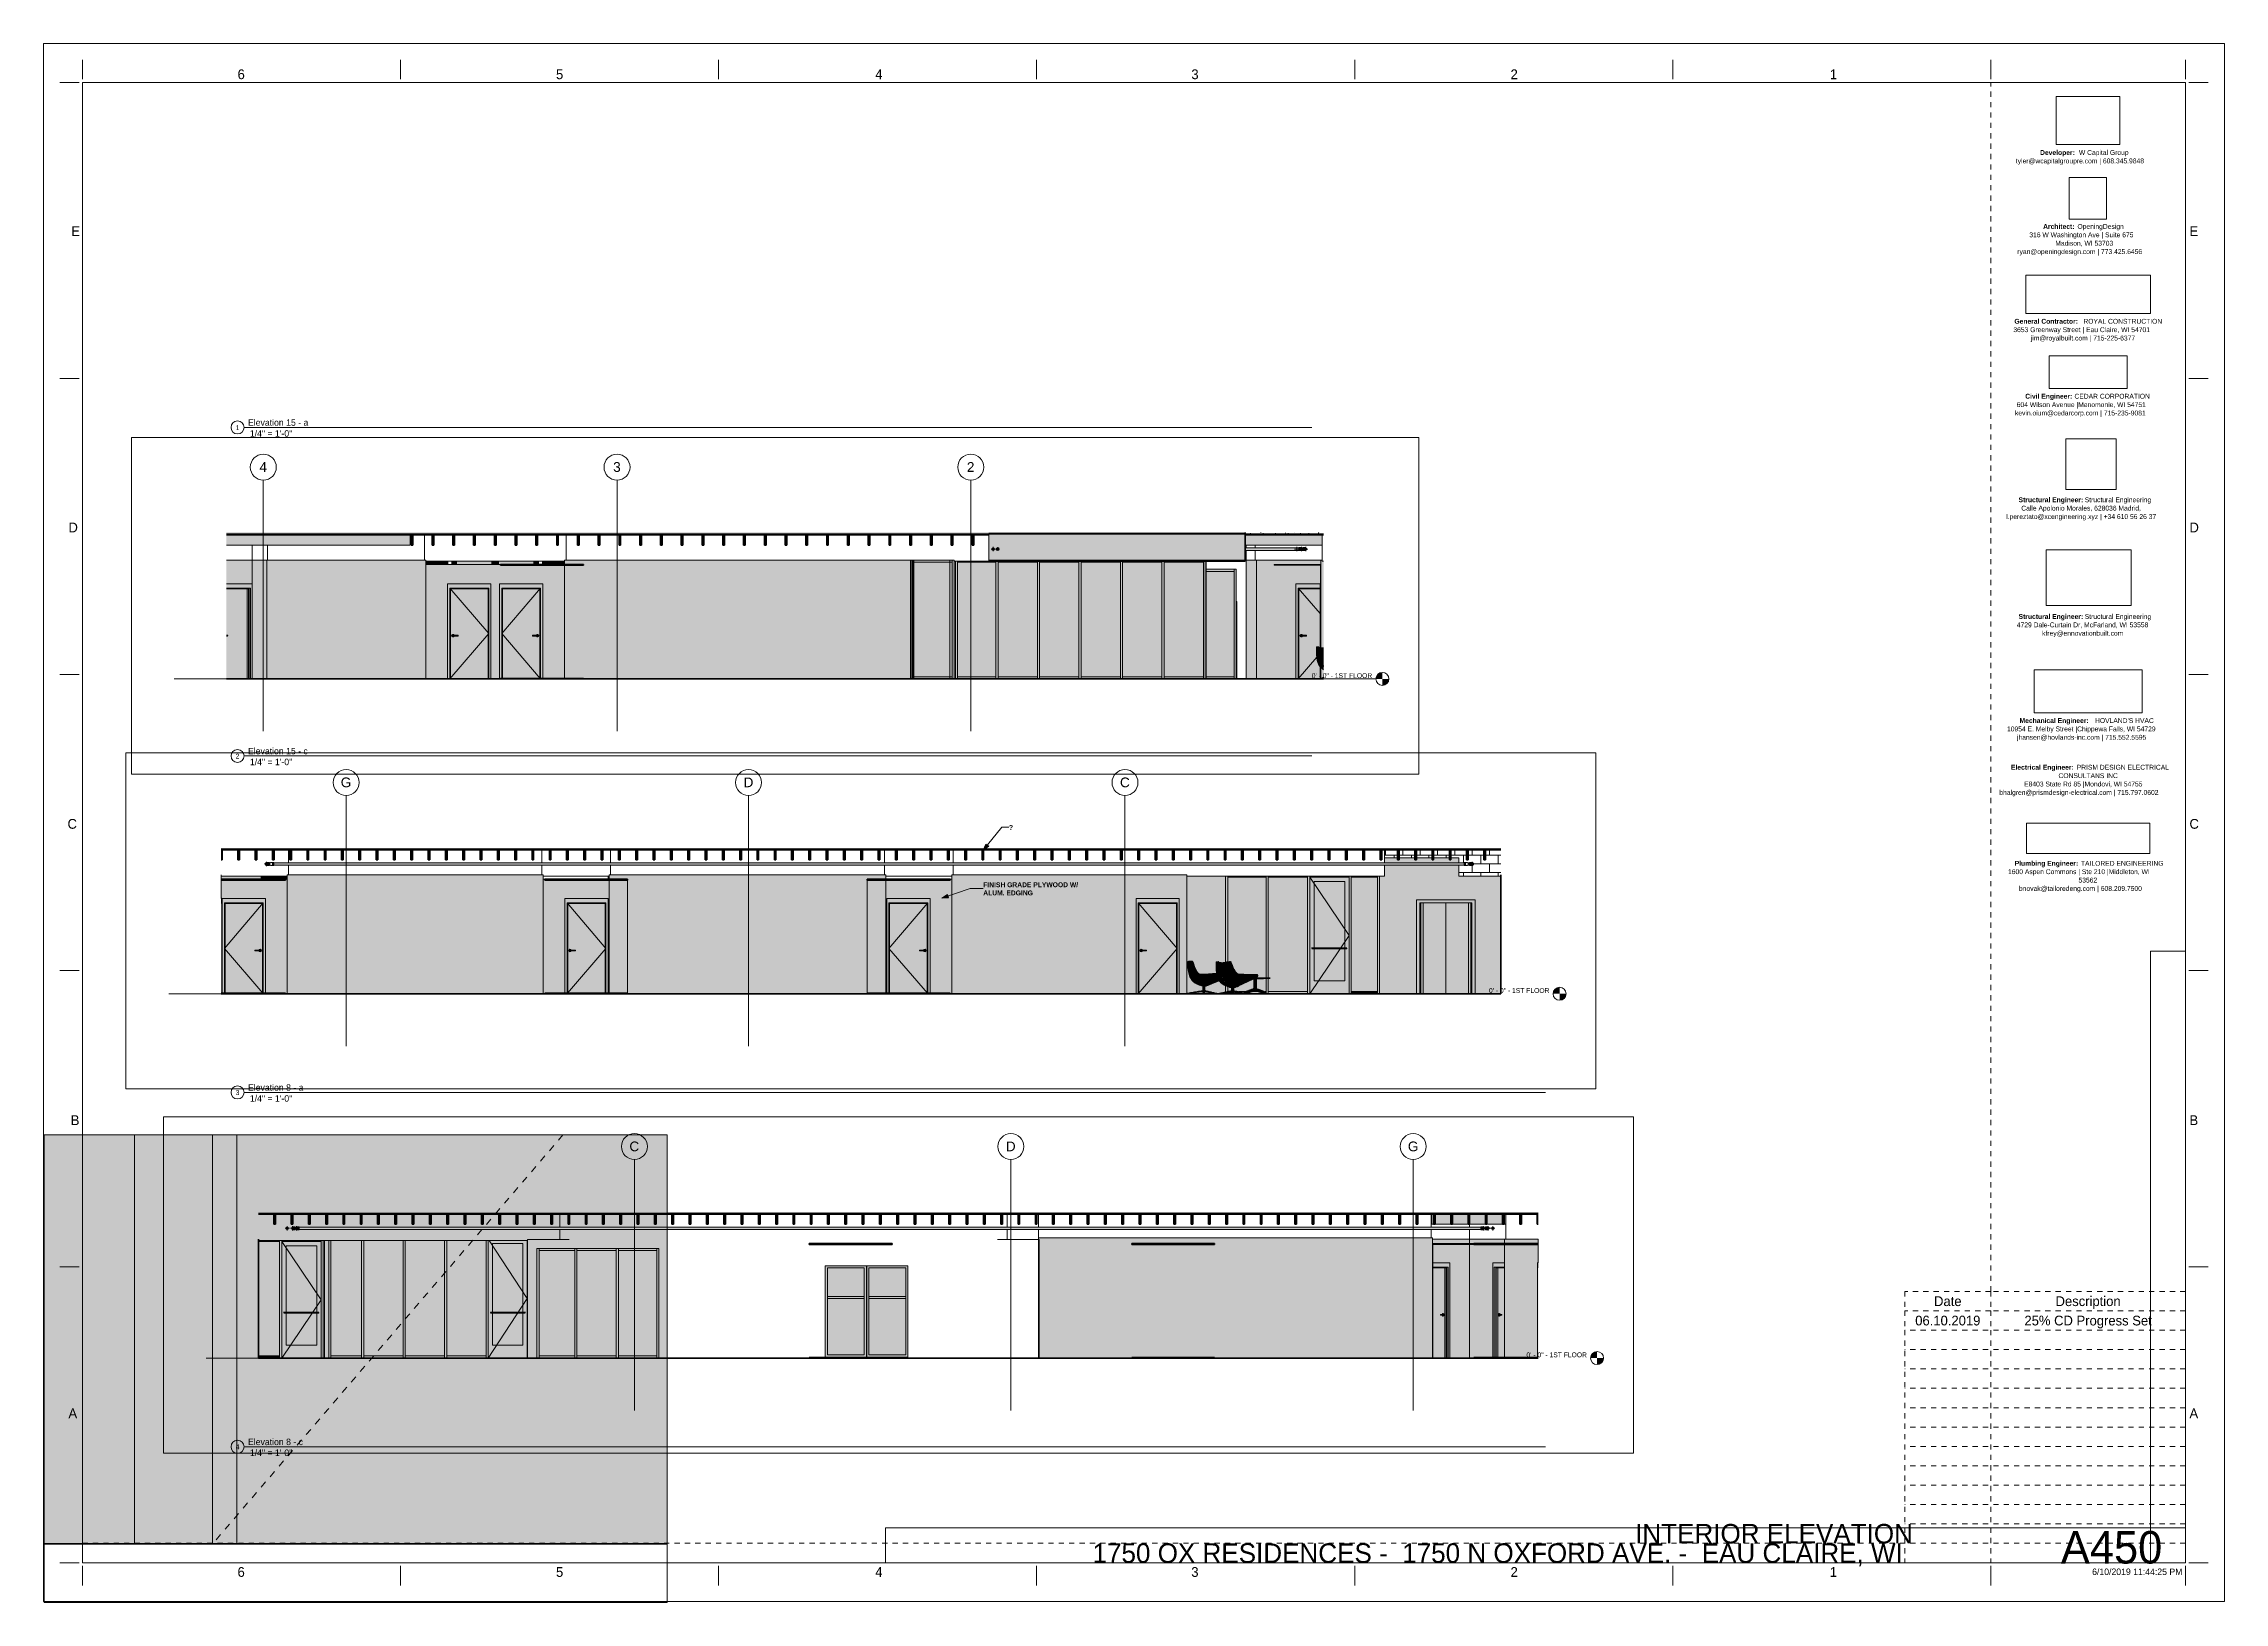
# Paper-space layout 'Layout1' of a CAD drawing. Header units: inches. Extents: x 0 to 42, y 0 to 30.
# The model-space entities are those that its viewports show. They can reach past a viewport. Long polylines and large blocks are cut down to what shows.
import ezdxf

# ---------------------------------------------------------------- set-up
doc = ezdxf.new("R2010")
doc.units = ezdxf.units.IN
doc.header["$MEASUREMENT"] = 0
for name, pattern in [('Aligning Line 1_8_', [0.25, 0.125, -0.125]), ('Dash 1_16_', [0.125, 0.0625, -0.0625]), ('Dot 1_32_', [0.03125, 0, -0.03125]), ('Grid Line 1_2_', [0.875, 0.5, -0.125, 0.125, -0.125])]:
    doc.linetypes.add(name, pattern=pattern)
for name, color, linetype, lineweight in [('0-2', 254, 'Continuous', 5), ('0-3', 165, 'Continuous', 5), ('0-4', 10, 'Continuous', 5), ('0-5', 7, 'Continuous', 18), ('0-6', 250, 'Continuous', 9), ('A-CLNG', 13, 'Continuous', 18), ('A-CLNG-1', 13, 'Continuous', 5), ('A-CLNG-2', 13, 'Continuous', 60), ('A-DETL', 90, 'Dot 1_32_', 13), ('A-DOOR', 31, 'Continuous', 18), ('A-DOOR-2', 31, 'Continuous', 9), ('A-DOOR-3', 31, 'Dash 1_16_', 9), ('A-DOOR-FRAM', 31, 'Continuous', 9), ('A-DOOR-FRAM-1', 31, 'Continuous', 30), ('A-DOOR-FRAM-2', 31, 'Continuous', 18), ('A-DOOR-GLAZ-1', 31, 'Continuous', 18), ('A-FLOR', 192, 'Continuous', 18), ('A-FLOR-1', 31, 'Continuous', 5), ('A-FLOR-2', 251, 'Continuous', 5), ('A-FLOR-3', 8, 'Continuous', 5), ('A-FLOR-4', 7, 'Continuous', 18), ('A-FLOR-5', 90, 'Continuous', 60), ('A-FLOR-6', 192, 'Continuous', 5), ('A-FLOR-7', 192, 'Continuous', 60), ('A-FLOR-8', 21, 'Continuous', 18), ('A-FLOR-LEVL', 51, 'Continuous', 9), ('A-FLOR-LEVL-1', 51, 'Grid Line 1_2_', 9), ('A-FLOR-LEVL-2', 9, 'Continuous', 9), ('A-FLOR-LEVL-3', 147, 'Continuous', 9), ('A-FLOR-MCUT-1', 7, 'Continuous', 18), ('A-FLOR-PATT-1', 250, 'Continuous', 9), ('A-FLOR-PATT-2', 253, 'Continuous', 9), ('A-GENM-1', 55, 'Continuous', 9), ('A-GENM-2', 250, 'Continuous', 9), ('A-GLAZ-1', 50, 'Continuous', 18), ('A-GLAZ-2', 247, 'Continuous', 18), ('A-GLAZ-3', 7, 'Continuous', 18), ('A-GLAZ-CURT', 52, 'Continuous', 9), ('A-GLAZ-CURT-1', 130, 'Continuous', 9), ('A-GLAZ-CWMG', 51, 'Continuous', 9), ('A-GLAZ-CWMG-1', 27, 'Continuous', 9), ('A-GLAZ-CWMG-2', 250, 'Continuous', 9), ('A-WALL', 113, 'Continuous', 18), ('A-WALL-1', 10, 'Continuous', 5), ('A-WALL-2', 50, 'Continuous', 18), ('A-WALL-3', 7, 'Continuous', 18), ('A-WALL-5', 113, 'Continuous', 60), ('A-WALL-PATT-1', 111, 'Continuous', 9), ('A-WALL-PATT-2', 55, 'Continuous', 9), ('G-ANNO-SCHD', 231, 'Continuous', 9), ('G-ANNO-SYMB', 111, 'Aligning Line 1_8_', 9), ('G-ANNO-SYMB-1', 147, 'Aligning Line 1_8_', 9), ('G-ANNO-TEXT', 231, 'Continuous', 9), ('G-ANNO-TTLB', 6, 'Continuous', 9), ('G-ANNO-TTLB-MEDM', 33, 'Continuous', 20), ('I-FURN', 30, 'Continuous', 9), ('I-WALL', 2, 'Continuous', 18), ('I-WALL-1', 2, 'Continuous', 5), ('P-PIPE', 3, 'Continuous', 9), ('P-PIPE-1', 3, 'Continuous', 5), ('P-PIPE-CNTR', 3, 'Continuous', 9), ('Q-SPCQ-1', 37, 'Continuous', 9), ('Q-SPCQ-2', 15, 'Continuous', 9), ('Q-SPCQ-3', 250, 'Continuous', 9), ('S-BEAM', 12, 'Continuous', 9), ('S-BEAM-1', 12, 'Continuous', 60), ('S-GRID-1', 1, 'Grid Line 1_2_', 9), ('S-GRID-IDEN', 1, 'Continuous', 9), ('S-GRID-IDEN-1', 147, 'Continuous', 9)]:
    doc.layers.add(name, color=color, linetype=linetype, lineweight=lineweight)
doc.layers.add('G-ANNO-NPLT', color=191, linetype='Continuous', plot=False)
doc.styles.add('Arial', font='arial.ttf', dxfattribs={"height": 9})
doc.styles.add('Century Gothic', font='ufonts.com_century-gothic.ttf', dxfattribs={"height": 4.5})
doc.styles.add('Century Gothic_1', font='ufonts.com_century-gothic.ttf', dxfattribs={"height": 0.1875})
doc.styles.add('Century Gothic_2', font='ufonts.com_century-gothic.ttf', dxfattribs={"height": 0.09375})
doc.styles.add('Century Gothic_3', font='ufonts.com_century-gothic.ttf', dxfattribs={"height": 0.125})
doc.styles.add('Century Gothic_4', font='ufonts.com_century-gothic.ttf', dxfattribs={"height": 0.625})
doc.styles.add('Century Gothic_5', font='ufonts.com_century-gothic.ttf', dxfattribs={"height": 0.375})
doc.styles.add('Century Gothic_B', font='GOTHICB.TTF', dxfattribs={"height": 4.5})
doc.styles.add('Century Gothic_B_1', font='GOTHICB.TTF', dxfattribs={"height": 0.09375})
picture_1 = doc.add_image_def('image1.jpg', size_in_pixel=(785, 514))
picture_2 = doc.add_image_def('image2.png', size_in_pixel=(300, 300))
picture_3 = doc.add_image_def('image3.jpg', size_in_pixel=(336, 83))
picture_4 = doc.add_image_def('image4.jpg', size_in_pixel=(278, 110))
picture_5 = doc.add_image_def('image5.jpg', size_in_pixel=(302, 126))
picture_6 = doc.add_image_def('image6.jpg', size_in_pixel=(261, 80))
picture_7 = doc.add_image_def('image7.jpg', size_in_pixel=(344, 261))
picture_8 = doc.add_image_def('image8.jpg', size_in_pixel=(547, 610))
picture_9 = doc.add_image_def('image9.jpg', size_in_pixel=(95, 1663))
picture_10 = doc.add_image_def('image10.jpg', size_in_pixel=(3536, 95))
pattern_1 = [(0, (0, 0), (15.36, 3.84), [0.634, -10.886, 0.634, -10.886, -61.44]), (0, (0, 0), (15.36, 3.84), [-23.04, 0.634, -22.406, 0.634, -10.886, -26.88]), (0, (0, 0), (15.36, 3.84), [-57.6, 0.634, -7.046, 0.634, -18.566]), (120, (5.76, 1.92), (-11.0055376, 11.3821502), [0.634, -10.886, 0.634, -10.886, -61.44]), (120, (5.76, 1.92), (-11.0055376, 11.3821502), [-23.04, 0.634, -22.406, 0.634, -10.886, -26.88]), (120, (5.76, 1.92), (-11.0055376, 11.3821502), [-57.6, 0.634, -7.046, 0.634, -18.566]), (240, (7.68, 9.6), (-4.3544624, -15.2221502), [0.634, -10.886, 0.634, -10.886, -61.44]), (240, (7.68, 9.6), (-4.3544624, -15.2221502), [-23.04, 0.634, -22.406, 0.634, -10.886, -26.88]), (240, (7.68, 9.6), (-4.3544624, -15.2221502), [-57.6, 0.634, -7.046, 0.634, -18.566])]

# ---------------------------------------------------------------- blocks, each defined once
blk = doc.blocks.new('OD Title Block - 30x42 - CDs - one-598439-INTERIOR ELEVATION')
at = {"layer": 'G-ANNO-TTLB'}
for p, q in [((-0.01, 30.014), (41.99, 30.014)), ((-0.01, 0.014), (-0.01, 30.014)), ((41.99, 0.014), (41.99, 30.014)), ((-0.01, 0.014), (41.99, 0.014))]:
    blk.add_line(p, q, dxfattribs=at)
at = {"layer": 'G-ANNO-TTLB', "linetype": 'Dot 1_32_', "lineweight": 13}
for p, q in [((37.49, 5.989), (37.49, 29.264)), ((0.74, 1.137), (35.905, 1.137))]:
    blk.add_line(p, q, dxfattribs=at)
at = {"layer": 'G-ANNO-TTLB-MEDM'}
for p, q in [((0.74, 29.326), (0.74, 29.701)), ((6.865, 29.326), (6.865, 29.701)), ((12.99, 29.326), (12.99, 29.701)), ((19.115, 29.326), (19.115, 29.701)), ((25.24, 29.326), (25.24, 29.701)), ((31.365, 29.326), (31.365, 29.701)), ((37.49, 29.326), (37.49, 29.701)), ((41.24, 29.326), (41.24, 29.701)), ((0.677, 29.264), (0.302, 29.264)), ((0.74, 29.264), (41.24, 29.264)), ((0.74, 29.264), (0.74, 0.764)), ((41.24, 29.264), (41.24, 0.764)), ((41.302, 29.264), (41.677, 29.264)), ((0.677, 23.564), (0.302, 23.564)), ((41.302, 23.564), (41.677, 23.564)), ((0.677, 17.864), (0.302, 17.864)), ((41.302, 17.864), (41.677, 17.864)), ((0.677, 12.164), (0.302, 12.164)), ((41.302, 12.164), (41.677, 12.164)), ((0.677, 6.464), (0.302, 6.464)), ((41.302, 6.464), (41.677, 6.464)), ((0.677, 0.764), (0.302, 0.764)), ((0.74, 0.764), (41.24, 0.764)), ((0.74, 0.701), (0.74, 0.326)), ((6.865, 0.701), (6.865, 0.326)), ((12.99, 0.701), (12.99, 0.326)), ((19.115, 0.701), (19.115, 0.326)), ((25.24, 0.701), (25.24, 0.326)), ((31.365, 0.701), (31.365, 0.326)), ((37.49, 0.701), (37.49, 0.326)), ((41.24, 0.701), (41.24, 0.326)), ((41.302, 0.764), (41.677, 0.764))]:
    blk.add_line(p, q, dxfattribs=at)
at = {"layer": 'G-ANNO-TTLB', "attachment_point": 1}
for s, insert, char_height, width, style in [('6', (3.725, 29.517), 0.188, 0.17675, 'Century Gothic_1'), ('5', (9.858, 29.517), 0.188, 0.17675, 'Century Gothic_1'), ('4', (16.007, 29.517), 0.188, 0.17675, 'Century Gothic_1'), ('3', (22.094, 29.517), 0.188, 0.17675, 'Century Gothic_1'), ('2', (28.242, 29.517), 0.188, 0.17675, 'Century Gothic_1'), ('1', (34.391, 29.517), 0.188, 0.17675, 'Century Gothic_1'), ('tyler@wcapitalgroupre.com | 608.345.9848', (37.974, 27.802), 0.09375, 3.36141, 'Century Gothic_2'), ('Developer: ', (38.44, 27.964), 0.09375, 0.90584, 'Century Gothic_B_1'), ('W Capital Group', (39.188, 27.964), 0.09375, 1.32878, 'Century Gothic_2'), ('E', (0.523, 26.497), 0.188, 0.17044, 'Century Gothic_1'), ('Architect: ', (38.499, 26.54), 0.09375, 0.80169, 'Century Gothic_B_1'), ('OpeningDesign', (39.16, 26.54), 0.09375, 1.212, 'Century Gothic_2'), ('E', (41.317, 26.497), 0.188, 0.17044, 'Century Gothic_1'), ('ryan@openingdesign.com | 773.425.6456', (38.002, 26.056), 0.09375, 3.21937, 'Century Gothic_2'), ('316 W Washington Ave | Suite 675', (38.233, 26.379), 0.09375, 2.65756, 'Century Gothic_2'), ('Madison, WI 53703', (38.733, 26.217), 0.09375, 1.44556, 'Century Gothic_2'), ('3653 Greenway Street | Eau Claire, WI 54701', (37.925, 24.552), 0.09375, 3.4845, 'Century Gothic_2'), ('General Contractor: ', (37.946, 24.714), 0.09375, 1.60969, 'Century Gothic_B_1'), ('jim@royalbuilt.com | 715-225-6377', (38.263, 24.391), 0.09375, 2.66387, 'Century Gothic_2'), ('ROYAL CONSTRUCTION', (39.274, 24.714), 0.09375, 1.82116, 'Century Gothic_2'), ('604 Wilson Avenue |Menomonie, WI 54751', (37.99, 23.109), 0.09375, 3.32669, 'Century Gothic_2'), ('Civil Engineer: ', (38.154, 23.271), 0.09375, 1.14888, 'Century Gothic_B_1'), ('CEDAR CORPORATION', (39.102, 23.271), 0.09375, 1.78012, 'Century Gothic_2'), ('kevin.oium@cedarcorp.com | 715-235-9081', (37.956, 22.948), 0.09375, 3.40559, 'Century Gothic_2'), ('Structural Engineer: ', (38.026, 21.277), 0.09375, 1.54341, 'Century Gothic_B_1'), ('Calle Apolonio Morales, 628036 Madrid, ', (38.078, 21.116), 0.09375, 3.15309, 'Century Gothic_2'), ('Structural Engineering', (39.3, 21.277), 0.09375, 1.69175, 'Century Gothic_2'), ('D', (0.468, 20.791), 0.188, 0.23672, 'Century Gothic_1'), ('l.pereztato@xcengineering.xyz | +34 610 56 26 37', (37.787, 20.954), 0.09375, 3.81591, 'Century Gothic_2'), ('D', (41.317, 20.791), 0.188, 0.23672, 'Century Gothic_1'), ('Structural Engineer: ', (38.026, 19.03), 0.09375, 1.54341, 'Century Gothic_B_1'), ('Structural Engineering', (39.3, 19.03), 0.09375, 1.69175, 'Century Gothic_2'), ('4729 Dale-Curtain Dr, McFarland, WI 53558', (37.992, 18.869), 0.09375, 3.32037, 'Century Gothic_2'), ('kfrey@ennovationbuilt.com', (38.479, 18.707), 0.09375, 2.13994, 'Century Gothic_2'), ('10954 E. Melby Street |Chippewa Falls, WI 54729', (37.803, 16.865), 0.09375, 3.77487, 'Century Gothic_2'), ('Mechanical Engineer: ', (38.045, 17.026), 0.09375, 1.76119, 'Century Gothic_B_1'), ("HOVLAND'S HVAC", (39.498, 17.026), 0.09375, 1.42663, 'Century Gothic_2'), ('jhansen@hovlands-inc.com | 715.552.5595', (37.996, 16.704), 0.09375, 3.31091, 'Century Gothic_2'), ('Electrical Engineer: ', (37.88, 16.127), 0.09375, 1.53394, 'Century Gothic_B_1'), ('CONSULTANS INC', (38.794, 15.965), 0.09375, 1.37613, 'Century Gothic_2'), ('PRISM DESIGN ELECTRICAL ', (39.146, 16.127), 0.09375, 2.09891, 'Century Gothic_2'), ('bhalgren@prismdesign-electrical.com | 715.797.0602', (37.656, 15.642), 0.09375, 4.13469, 'Century Gothic_2'), ('E8403 State Rd 85 |Mondovi, WI 54755', (38.133, 15.804), 0.09375, 2.9795, 'Century Gothic_2'), ('C', (0.45, 15.084), 0.188, 0.25881, 'Century Gothic_1'), ('C', (41.317, 15.084), 0.188, 0.25881, 'Century Gothic_1'), ('Plumbing Engineer: ', (37.951, 14.277), 0.09375, 1.54656, 'Century Gothic_B_1'), ('1600 Aspen Commons | Ste 210 |Middleton, WI ', (37.823, 14.116), 0.09375, 3.77172, 'Century Gothic_2'), ('53562', (39.18, 13.954), 0.0937, 0.44188, 'Century Gothic_2'), ('TAILORED ENGINEERING', (39.227, 14.277), 0.09375, 1.87166, 'Century Gothic_2'), ('bnovak@tailoredeng.com | 608.209.7500', (38.034, 13.793), 0.09375, 3.21622, 'Century Gothic_2'), ('B', (0.512, 9.378), 0.188, 0.18306, 'Century Gothic_1'), ('B', (41.317, 9.378), 0.188, 0.18306, 'Century Gothic_1'), ('A', (0.468, 3.734), 0.188, 0.23672, 'Century Gothic_1'), ('A', (41.317, 3.734), 0.188, 0.23672, 'Century Gothic_1'), ('6', (3.724, 0.679), 0.188, 0.17675, 'Century Gothic_1'), ('5', (9.858, 0.679), 0.188, 0.17675, 'Century Gothic_1'), ('4', (16.007, 0.679), 0.188, 0.17675, 'Century Gothic_1'), ('3', (22.093, 0.679), 0.188, 0.17675, 'Century Gothic_1'), ('2', (28.242, 0.679), 0.188, 0.17675, 'Century Gothic_1'), ('1', (34.39, 0.679), 0.188, 0.17675, 'Century Gothic_1')]:
    blk.add_mtext(s, dxfattribs=dict(at, insert=insert, char_height=char_height, width=width, style=style))
at = {"layer": 'G-ANNO-TTLB'}
image = blk.add_image(picture_7, insert=(38.752, 28.068), size_in_units=(1.226, 0.93), dxfattribs=at)
image.dxf.flags = 7
image = blk.add_image(picture_8, insert=(38.999, 26.632), size_in_units=(0.719, 0.802), rotation=0, dxfattribs=at)
image.dxf.flags = 7
image = blk.add_image(picture_6, insert=(38.163, 24.818), size_in_units=(2.404, 0.737), dxfattribs=at)
image.dxf.flags = 7
image = blk.add_image(picture_5, insert=(38.612, 23.375), size_in_units=(1.506, 0.628), dxfattribs=at)
image.dxf.flags = 7
image = blk.add_image(picture_2, insert=(38.938, 21.431), size_in_units=(0.97, 0.97), dxfattribs=at)
image.dxf.flags = 7
image = blk.add_image(picture_1, insert=(38.558, 19.194), size_in_units=(1.638, 1.072), dxfattribs=at)
image.dxf.flags = 7
image = blk.add_image(picture_4, insert=(38.326, 17.131), size_in_units=(2.077, 0.822), dxfattribs=at)
image.dxf.flags = 7
image = blk.add_image(picture_3, insert=(38.179, 14.417), size_in_units=(2.372, 0.586), dxfattribs=at)
image.dxf.flags = 7
image = blk.add_image(picture_9, insert=(40.567, 0.764), size_in_units=(0.673, 11.775), dxfattribs=at)
image.dxf.flags = 7
image = blk.add_image(picture_10, insert=(16.203, 0.764), size_in_units=(25.037, 0.673), dxfattribs=at)
image.dxf.flags = 7
blk = doc.blocks.new('Viewport - All On-568496-INTERIOR ELEVATION')
at = {"layer": 'G-ANNO-TTLB'}
for start, end in [(360, 180), (180, 360)]:
    blk.add_arc((-0.125, 0), 0.125, start, end, dxfattribs=at)
blk = doc.blocks.new('Level - Level Head - Circle-V17-Elevation 15 - c')
at = {"layer": 'A-FLOR-LEVL'}
h = blk.add_hatch(color=256, dxfattribs=at)
edge = h.paths.add_edge_path(flags=0)
edge.add_line((3534.861, 0), (3528.861, 0))
edge.add_arc((3534.861, 0), 6, 90, 180, ccw=False)
edge.add_line((3534.861, 6), (3534.861, 0))
h = blk.add_hatch(color=256, dxfattribs=at)
edge = h.paths.add_edge_path(flags=0)
edge.add_line((3534.861, -6), (3534.861, 0))
edge.add_line((3534.861, 0), (3540.861, 0))
edge.add_arc((3534.861, 0), 6, 270, 360, ccw=False)
at = {"layer": 'A-FLOR-LEVL-2'}
blk.add_circle((3534.861, 0), 6, dxfattribs=at)
blk = doc.blocks.new('CTR - 2nd Phase_rvt-2-Elevation 15 - c')
at = {"layer": 'A-FLOR-LEVL-1'}
blk.add_line((2417.915, 0), (3528.861, 0), dxfattribs=at)
at = {"layer": '0-2'}
blk.add_blockref('Level - Level Head - Circle-V17-Elevation 15 - c', (0, 0), dxfattribs=at)
at = {"layer": 'A-FLOR-LEVL', "insert": (3469.555, 5.275), "char_height": 4.5, "width": 64.9935, "attachment_point": 1, "style": 'Century Gothic'}
blk.add_mtext('0\' - 0" - 1ST FLOOR', dxfattribs=at)
blk = doc.blocks.new('Level - Level Head - Circle-V18-Elevation 15 - c')
at = {"layer": 'A-FLOR-LEVL'}
h = blk.add_hatch(color=256, dxfattribs=at)
edge = h.paths.add_edge_path(flags=0)
edge.add_line((3534.861, 0), (3528.861, 0))
edge.add_arc((3534.861, 0), 6, 90, 180, ccw=False)
edge.add_line((3534.861, 6), (3534.861, 0))
h = blk.add_hatch(color=256, dxfattribs=at)
edge = h.paths.add_edge_path(flags=0)
edge.add_line((3534.861, -6), (3534.861, 0))
edge.add_line((3534.861, 0), (3540.861, 0))
edge.add_arc((3534.861, 0), 6, 270, 360, ccw=False)
at = {"layer": 'A-FLOR-LEVL-3'}
blk.add_circle((3534.861, 0), 6, dxfattribs=at)
blk = doc.blocks.new('CTR - 1st Phase - Unit Layouts_rvt-2-Elevation 15 - c')
at = {"layer": 'A-WALL-1'}
for points in [[(2670.963, 105.875), (2670.963, 108.75), (2666.213, 108.75), (2666.213, 105.875)], [(2679.448, 105.875), (2679.448, 108.75), (2674.698, 108.75), (2674.698, 105.875)], [(2745.809, 105.875), (2750, 105.875), (2750, 108.75), (2717.724, 108.75), (2717.724, 105.875), (2719.82, 105.875)], [(2751.515, 105.875), (2754.75, 105.875), (2754.75, 108.75), (2750, 108.75), (2750, 105.875)], [(2758.724, 105.875), (2763.235, 105.875), (2763.235, 108.75), (2758.485, 108.75), (2758.485, 105.875)], [(2763.235, 105.875), (2778.924, 105.875), (2778.924, 108.75), (2763.235, 108.75)]]:
    blk.add_hatch(color=256, dxfattribs=at).paths.add_polyline_path(points, flags=0)
at = {"layer": 'A-WALL-2'}
for points in [[(2656.43, 105.875), (2666.213, 105.875), (2666.213, 108.75), (2650.524, 108.75), (2650.524, 105.875)], [(2711.724, 105.875), (2711.724, 108.75), (2679.448, 108.75), (2679.448, 105.875), (2688.125, 105.875)]]:
    blk.add_hatch(color=256, dxfattribs=at).paths.add_polyline_path(points, flags=0)
at = {"layer": 'A-FLOR-LEVL-1'}
blk.add_line((2417.915, 0), (3528.861, 0), dxfattribs=at)
at = {"layer": 'A-WALL-3'}
for p, q in [((2670.963, 108.75), (2670.963, 105.875)), ((2674.698, 105.875), (2674.698, 108.75)), ((2754.75, 108.75), (2754.75, 105.875)), ((2758.485, 105.875), (2758.485, 108.75))]:
    blk.add_line(p, q, dxfattribs=at)
at = {"layer": '0-3'}
blk.add_blockref('Level - Level Head - Circle-V18-Elevation 15 - c', (0, 0), dxfattribs=at)
at = {"layer": 'A-FLOR-LEVL', "insert": (3469.555, 5.275), "char_height": 4.5, "width": 64.9935, "attachment_point": 1, "style": 'Century Gothic'}
blk.add_mtext('0\' - 0" - 1ST FLOOR', dxfattribs=at)
blk = doc.blocks.new('CTR  - Topography_rvt-2-Elevation 15 - c')
at = {"layer": 'A-FLOR-LEVL-1'}
blk.add_line((2417.915, 0), (3528.861, 0), dxfattribs=at)
at = {"layer": 'G-ANNO-SYMB-1'}
blk.add_line((2466.259, 0), (3480.503, 0), dxfattribs=at)
at = {"layer": '0-3'}
blk.add_blockref('Level - Level Head - Circle-V18-Elevation 15 - c', (0, 0), dxfattribs=at)
at = {"layer": 'A-FLOR-LEVL', "insert": (3469.555, 5.275), "char_height": 4.5, "width": 64.9935, "attachment_point": 1, "style": 'Century Gothic'}
blk.add_mtext('0\' - 0" - 1ST FLOOR', dxfattribs=at)
blk = doc.blocks.new('System Panel - Glazed-2191482-Elevation 15 - c')
at = {"layer": 'A-GLAZ-CURT-1'}
blk.add_hatch(color=256, dxfattribs=at).paths.add_polyline_path([(3397.824, 2), (3397.824, 99.375), (3371.874, 99.375), (3371.874, 2)], flags=0)
blk = doc.blocks.new('Rectangular Mullion - 2_ x 4_ rectangular-2191477-Elevation 15 - c')
at = {"layer": 'A-GLAZ-CWMG-1'}
blk.add_hatch(color=256, dxfattribs=at).paths.add_polyline_path([(3397.824, 99.375), (3397.824, 101.375), (3371.874, 101.375), (3371.874, 99.375)], flags=0)
at = {"layer": 'A-GLAZ-CWMG-2'}
for p, q in [((3397.824, 101.375), (3397.824, 99.375)), ((3397.824, 99.375), (3371.874, 99.375))]:
    blk.add_line(p, q, dxfattribs=at)
blk = doc.blocks.new('Rectangular Mullion - 2_ x 4_ rectangular-2191478-Elevation 15 - c')
at = {"layer": 'A-GLAZ-CWMG-1'}
blk.add_hatch(color=256, dxfattribs=at).paths.add_polyline_path([(3397.824, 0), (3397.824, 2), (3371.874, 2), (3371.874, 0)], flags=0)
at = {"layer": 'A-GLAZ-CWMG-2'}
for p, q in [((3371.874, 2), (3397.824, 2)), ((3397.824, 2), (3397.824, 0))]:
    blk.add_line(p, q, dxfattribs=at)
blk = doc.blocks.new('Rectangular Mullion - 2_ x 4_ rectangular-2110445-Elevation 15 - c')
at = {"layer": 'A-GLAZ-CWMG-1'}
blk.add_hatch(color=256, dxfattribs=at).paths.add_polyline_path([(3399.824, 0), (3399.824, 101.375), (3397.824, 101.375), (3397.824, 0)], flags=0)
at = {"layer": 'A-GLAZ-CWMG-2'}
for p, q in [((3397.824, 0), (3397.824, 101.375)), ((3399.824, 0), (3399.824, 71.625))]:
    blk.add_line(p, q, dxfattribs=at)
blk = doc.blocks.new('Grid - Grid Head - Circle-50561-Elevation 15 - c')
at = {"layer": 'S-GRID-IDEN-1'}
for start, end in [(0, 180), (180, 360)]:
    blk.add_arc((3154.324, 195.699), 12, start, end, dxfattribs=at)
blk = doc.blocks.new('CTR - 1st Phase - Shell_rvt-2-Elevation 15 - c')
at = {"layer": 'A-FLOR-1'}
h = blk.add_hatch(color=256, dxfattribs=at)
h.paths.add_polyline_path([(3170.925, 109.875), (3407.86, 109.875), (3407.86, 133.875), (3170.925, 133.875), (3170.925, 118.421)], flags=0)
h.paths.add_polyline_path([(3179.316, 118.656), (3178.968, 118.702), (3178.644, 118.836), (3178.366, 119.05), (3178.152, 119.328), (3178.018, 119.652), (3177.972, 120), (3178.018, 120.348), (3178.152, 120.672), (3178.366, 120.95), (3178.644, 121.164), (3178.968, 121.298), (3179.4, 121.333), (3179.664, 121.298), (3179.988, 121.164), (3180.266, 120.95), (3180.48, 120.672), (3180.614, 120.348), (3180.66, 120), (3180.614, 119.652), (3180.48, 119.328), (3180.266, 119.05), (3179.988, 118.836), (3179.664, 118.702), (3179.4, 118.667)], flags=0)
for points in [[(2529.65, 133), (3170.925, 133), (3170.925, 133.75), (2466.259, 133.75), (2466.259, 133), (2504.218, 133)], [(3407.86, 133), (3480.503, 133), (3480.503, 133.75), (3407.86, 133.75)]]:
    blk.add_hatch(color=256, dxfattribs=at).paths.add_polyline_path(points, flags=0)
at = {"layer": 'A-FLOR-2'}
blk.add_hatch(color=256, dxfattribs=at).paths.add_polyline_path([(3294.717, 109.375), (3407.86, 109.375), (3407.86, 109.875), (3170.925, 109.875), (3170.925, 109.375), (3292.717, 109.375)], flags=0)
at = {"layer": 'A-FLOR-3'}
for points in [[(3163.552, 133.75), (3170.925, 133.75), (3170.925, 134), (2466.259, 134), (2466.259, 133.75), (3131.857, 133.75)], [(3464.656, 133.75), (3480.503, 133.75), (3480.503, 134), (3407.86, 134), (3407.86, 133.75), (3448.808, 133.75)]]:
    blk.add_hatch(color=256, dxfattribs=at).paths.add_polyline_path(points, flags=0)
at = {"layer": 'A-FLOR-PATT-1'}
h = blk.add_hatch(dxfattribs=at)
h.set_pattern_fill('FP_5', color=256, style=0, pattern_type=2)
h.set_pattern_definition(pattern_1)
h.paths.add_polyline_path([(3292.717, 108.75), (3407.86, 108.75), (3407.86, 109.375), (3170.925, 109.375), (3170.925, 108.75), (3290.333, 108.75)], flags=0)
at = {"layer": 'A-FLOR-PATT-2'}
h = blk.add_hatch(dxfattribs=at)
h.set_pattern_fill('FP_5', color=256, style=0, pattern_type=2)
h.set_pattern_definition(pattern_1)
h.paths.add_polyline_path([(2751.515, 134), (3170.925, 134), (3170.925, 135.344), (2466.259, 135.344), (2466.259, 134), (2719.82, 134)], flags=0)
h = blk.add_hatch(dxfattribs=at)
h.set_pattern_fill('FP_6', color=256, style=0, pattern_type=2)
h.set_pattern_definition([(0, (0, 0), (7.68, 1.92), [0.634, -5.126, 0.634, -5.126, -30.72]), (0, (0, 0), (7.68, 1.92), [-11.52, 0.634, -10.886, 0.634, -5.126, -13.44]), (0, (0, 0), (7.68, 1.92), [-28.8, 0.634, -3.206, 0.634, -8.966]), (120, (2.88, 0.96), (-5.5027688, 5.6910751), [0.634, -5.126, 0.634, -5.126, -30.72]), (120, (2.88, 0.96), (-5.5027688, 5.6910751), [-11.52, 0.634, -10.886, 0.634, -5.126, -13.44]), (120, (2.88, 0.96), (-5.5027688, 5.6910751), [-28.8, 0.634, -3.206, 0.634, -8.966]), (240, (3.84, 4.8), (-2.1772312, -7.6110751), [0.634, -5.126, 0.634, -5.126, -30.72]), (240, (3.84, 4.8), (-2.1772312, -7.6110751), [-11.52, 0.634, -10.886, 0.634, -5.126, -13.44]), (240, (3.84, 4.8), (-2.1772312, -7.6110751), [-28.8, 0.634, -3.206, 0.634, -8.966])])
h.paths.add_polyline_path([(3401.265, 134.625), (3407.86, 134.625), (3407.86, 135.344), (3170.925, 135.344), (3170.925, 134.625), (3385.418, 134.625)], flags=0)
h = blk.add_hatch(dxfattribs=at)
h.set_pattern_fill('FP_5', color=256, style=0, pattern_type=2)
h.set_pattern_definition(pattern_1)
h.paths.add_polyline_path([(3464.656, 134), (3480.503, 134), (3480.503, 135.344), (3407.86, 135.344), (3407.86, 134), (3448.808, 134)], flags=0)
h = blk.add_hatch(dxfattribs=at)
h.set_pattern_fill('FP_7', color=256, style=0, pattern_type=2)
h.set_pattern_definition([(0, (0, 0), (0, 2.399), []), (315, (0, 0), (2.3985062, 0), [3.393, -3.393]), (45, (0, 0), (2.3985062, 0), [3.393, -3.393])])
h.paths.add_polyline_path([(3299.094, 133.875), (3407.86, 133.875), (3407.86, 134.625), (3170.925, 134.625), (3170.925, 133.875), (3290.333, 133.875)], flags=0)
at = {"layer": 'A-FLOR-4'}
for p, q in [((2649.274, 133), (2649.274, 109.875)), ((2780.174, 133), (2780.174, 109.875)), ((3170.925, 108.75), (3170.925, 133)), ((2490.125, 123.75), (2490.125, 109.875)), ((2504.218, 123.75), (2504.218, 109.875)), ((3417.274, 123.75), (3417.274, 121.187)), ((3479.224, 123.75), (3479.224, 108.75)), ((3417.274, 118.812), (3417.274, 109.875)), ((2778.924, 108.75), (2650.524, 108.75)), ((3170.925, 108.75), (3139.124, 108.75)), ((3480.503, 108.75), (3479.224, 108.75))]:
    blk.add_line(p, q, dxfattribs=at)
at = {"layer": 'A-FLOR-5'}
for p, q in [((3407.86, 108.75), (3407.86, 135.344)), ((3407.86, 133), (3407.86, 135.344)), ((2466.259, 133), (3170.925, 133)), ((3407.86, 133), (3480.503, 133)), ((3407.86, 108.75), (3170.925, 108.75)), ((2466.259, 0), (3170.925, 0)), ((3170.925, 0), (3480.503, 0))]:
    blk.add_line(p, q, dxfattribs=at)
at = {"layer": 'A-FLOR-LEVL-1'}
blk.add_line((2417.915, 0), (3528.861, 0), dxfattribs=at)
at = {"layer": 'A-FLOR-MCUT-1'}
for p, q in [((3407.86, 134.625), (3170.925, 134.625)), ((3170.925, 134), (2466.259, 134)), ((3407.86, 133.875), (3170.925, 133.875)), ((3480.503, 134), (3407.86, 134)), ((3170.925, 133.75), (2466.259, 133.75)), ((3480.503, 133.75), (3407.86, 133.75)), ((3407.86, 109.875), (3170.925, 109.875)), ((3407.86, 109.375), (3170.925, 109.375))]:
    blk.add_line(p, q, dxfattribs=at)
at = {"layer": 'A-WALL-3'}
for p, q in [((3408.924, 121.187), (3408.924, 123.75)), ((3408.924, 109.75), (3408.924, 118.812)), ((3408.924, 109.75), (3407.86, 109.75)), ((3408.924, 109.75), (3408.924, 0)), ((3371.874, 101.375), (3399.824, 101.375)), ((3399.824, 101.375), (3399.824, 71.625)), ((3399.824, 71.625), (3400.299, 71.625)), ((3400.299, 0), (3400.299, 71.625))]:
    blk.add_line(p, q, dxfattribs=at)
at = {"layer": 'G-ANNO-SYMB-1'}
blk.add_line((2466.259, 0), (3480.503, 0), dxfattribs=at)
at = {"layer": 'S-GRID-1'}
for p, q in [((2500.324, -48.375), (2500.324, 183.699)), ((2827.324, -48.375), (2827.324, 183.699)), ((3154.324, -48.375), (3154.324, 183.699))]:
    blk.add_line(p, q, dxfattribs=at)
at = {"layer": '0-3'}
for name, p in [('Grid - Grid Head - Circle-50561-Elevation 15 - c', (-654, 0)), ('Grid - Grid Head - Circle-50561-Elevation 15 - c', (-327, 0)), ('Grid - Grid Head - Circle-50561-Elevation 15 - c', (0, 0)), ('Level - Level Head - Circle-V18-Elevation 15 - c', (0, 0))]:
    blk.add_blockref(name, p, dxfattribs=at)
at = {"layer": '0-5'}
for name in ['Rectangular Mullion - 2_ x 4_ rectangular-2191477-Elevation 15 - c', 'Rectangular Mullion - 2_ x 4_ rectangular-2110445-Elevation 15 - c', 'System Panel - Glazed-2191482-Elevation 15 - c', 'Rectangular Mullion - 2_ x 4_ rectangular-2191478-Elevation 15 - c']:
    blk.add_blockref(name, (0, 0), dxfattribs=at)
at = {"layer": 'A-FLOR-LEVL', "insert": (3469.555, 5.275), "char_height": 4.5, "width": 64.9935, "attachment_point": 1, "style": 'Century Gothic'}
blk.add_mtext('0\' - 0" - 1ST FLOOR', dxfattribs=at)
at = {"layer": 'S-GRID-IDEN', "char_height": 9, "width": 8.484, "attachment_point": 1, "style": 'Arial'}
for s, insert in [('4', (2496.759, 200.343)), ('3', (2823.759, 200.343)), ('2', (3150.759, 200.343))]:
    blk.add_mtext(s, dxfattribs=dict(at, insert=insert))
blk = doc.blocks.new('CTR - 1st Phase -Stairs _ Elevators_rvt-2-Elevation 15 - c')
at = {"layer": 'A-FLOR-LEVL-1'}
blk.add_line((2417.915, 0), (3528.861, 0), dxfattribs=at)
at = {"layer": '0-3'}
blk.add_blockref('Level - Level Head - Circle-V18-Elevation 15 - c', (0, 0), dxfattribs=at)
at = {"layer": 'A-FLOR-LEVL', "insert": (3469.555, 5.275), "char_height": 4.5, "width": 64.9935, "attachment_point": 1, "style": 'Century Gothic'}
blk.add_mtext('0\' - 0" - 1ST FLOOR', dxfattribs=at)
blk = doc.blocks.new('Seating-Lounge_Chair-Teknion-BBMC_Metropolitan-R2013 - Lounge Chair-1793153-Elevation 15 - c')
at = {"layer": 'I-FURN'}
h = blk.add_hatch(color=256, dxfattribs=at)
h.paths.add_polyline_path([(3480.503, 8.495), (3480.503, 11.46), (3480.361, 11.852), (3480.149, 12.605), (3480.053, 13.075), (3479.944, 13.742), (3479.774, 14.764), (3479.624, 15.334), (3479.537, 15.591), (3479.232, 16.03), (3478.927, 16.375), (3478.778, 16.539), (3478.569, 16.883), (3478.481, 17.38), (3478.569, 17.826), (3478.8, 18.053), (3479.263, 17.987), (3480.373, 17.983), (3480.503, 17.989), (3480.503, 20.434), (3480.238, 21.832), (3479.909, 24.382), (3479.69, 26.882), (3479.568, 28.756), (3478.556, 28.794), (3477.857, 28.861), (3477.224, 28.959), (3476.764, 29.064), (3476.341, 29.211), (3476.094, 29.374), (3476.036, 29.572), (3476.013, 29.744), (3475.954, 29.786), (3475.852, 29.785), (3475.681, 29.715), (3475.428, 29.491), (3474.818, 28.781), (3474.56, 28.758), (3474.461, 28.935), (3474.341, 29.296), (3474.177, 29.423), (3473.975, 29.505), (3473.898, 29.524), (3473.881, 25.341), (3473.946, 23.07), (3474.027, 21.625), (3474.073, 21.111), (3474.249, 19.394), (3474.533, 17.663), (3474.87, 16.201), (3475.117, 15.378), (3475.288, 14.874), (3475.577, 14.141), (3475.971, 13.295), (3476.32, 12.649), (3476.932, 11.709), (3477.175, 11.393), (3477.666, 10.826), (3478.225, 10.23), (3478.908, 9.627), (3479.082, 9.475), (3480.245, 8.674)], flags=0)
h.paths.add_polyline_path([(3477.946, 11.879), (3477.946, 11.879), (3477.88, 11.912)], flags=0)
h.paths.add_polyline_path([(3475.674, 18.537), (3475.581, 18.831), (3475.67, 18.549)], flags=0)
for points in [[(3474.563, 28.754), (3474.818, 28.781), (3475.187, 29.199), (3475.501, 29.572), (3475.681, 29.715), (3475.852, 29.785), (3473.934, 29.519), (3474.242, 29.391), (3474.341, 29.296), (3474.56, 28.758)], [(3480.503, 20.434), (3480.503, 28.787), (3480.118, 28.769), (3479.568, 28.756), (3479.729, 26.277), (3479.965, 23.841), (3480.238, 21.832), (3480.426, 20.84)], [(3480.503, 11.461), (3480.493, 17.981), (3479.141, 17.986), (3478.789, 17.959), (3478.555, 17.812), (3478.494, 17.37), (3478.571, 16.88), (3478.819, 16.505), (3479.327, 15.913), (3479.542, 15.577), (3479.713, 15.034), (3479.843, 14.396), (3480.166, 12.539), (3480.361, 11.852), (3480.455, 11.591)], [(3477.127, 0.529), (3477.974, 0.533), (3480.503, 1.09), (3480.503, 1.293), (3477.224, 0.551)], [(3477.974, 0.12), (3480.503, 0.133), (3480.503, 1.09), (3477.959, 0.529), (3477.928, 0.461), (3477.924, 0.12)], [(3477.924, 0.12), (3477.924, 0.481), (3477.097, 0.481), (3477.095, 0.12), (3477.502, 0.12)], [(3477.692, 0), (3477.799, 0), (3477.799, 0.118), (3477.692, 0.118), (3477.692, 0.036)], [(3477.799, 0), (3478.491, 0), (3478.491, 0.118), (3477.799, 0.118)]]:
    blk.add_hatch(color=256, dxfattribs=at).paths.add_polyline_path(points, flags=0)
h = blk.add_hatch(color=256, dxfattribs=at)
h.paths.add_polyline_path([(3480.503, 11.46), (3480.503, 11.461), (3480.455, 11.591)], flags=0)
h.paths.add_polyline_path([(3480.376, 11.804), (3480.138, 12.649), (3480.329, 11.955)], flags=0)
h.paths.add_polyline_path([(3479.066, 16.231), (3478.789, 16.539), (3478.803, 16.505)], flags=0)
h.paths.add_polyline_path([(3478.569, 16.883), (3478.495, 17.395), (3478.492, 17.274), (3478.549, 16.987)], flags=0)
h.paths.add_polyline_path([(3478.555, 17.812), (3478.855, 17.98), (3479.141, 17.993), (3478.789, 18.042), (3478.569, 17.826)], flags=0)
h = blk.add_hatch(color=256, dxfattribs=at)
h.paths.add_polyline_path([(3477.926, 0.481), (3477.933, 0.497), (3477.924, 0.512), (3477.797, 0.494), (3477.808, 0.481), (3477.924, 0.481)], flags=0)
h.paths.add_polyline_path([(3477.351, 0.481), (3477.785, 0.499), (3477.764, 0.513), (3477.676, 0.517), (3477.251, 0.513), (3477.224, 0.521), (3477.119, 0.492), (3477.27, 0.481)], flags=0)
h.paths.add_polyline_path([(3477.374, 0.481), (3477.374, 0.5), (3477.411, 0.494)], flags=0)
h = blk.add_hatch(color=256, dxfattribs=at)
h.paths.add_polyline_path([(3477.717, 0.481), (3477.805, 0.502), (3477.776, 0.497)], flags=0)
h.paths.add_polyline_path([(3477.351, 0.499), (3477.337, 0.522), (3477.937, 0.513), (3477.924, 0.529), (3477.251, 0.513), (3477.337, 0.5)], flags=0)
h.paths.add_polyline_path([(3477.374, 0.481), (3477.374, 0.5), (3477.358, 0.494)], flags=0)
for p, q in [((3475.883, 29.791), (3473.899, 29.529)), ((3479.027, 17.998), (3480.503, 17.988)), ((3477.924, 0.12), (3477.093, 0.12)), ((3477.678, 0.118), (3477.678, 0)), ((3477.678, 0.118), (3477.678, 0)), ((3477.692, 0.118), (3477.692, 0.118)), ((3477.692, 0.118), (3477.692, 0.118)), ((3480.433, 0.12), (3477.924, 0.12)), ((3478.491, 0.118), (3478.491, 0.118)), ((3478.491, 0.118), (3478.491, 0.118)), ((3478.505, 0), (3478.505, 0.118)), ((3478.505, 0), (3478.505, 0.118)), ((3480.433, 0.12), (3480.474, 0.12))]:
    blk.add_line(p, q, dxfattribs=at)
at = {"layer": 'I-FURN', "flags": 128}
for points in [[(3480.503, 8.509), (3479.092, 9.467), (3477.781, 10.673), (3476.721, 11.999), (3475.87, 13.47), (3475.184, 15.158), (3474.636, 17.152), (3474.24, 19.457), (3473.983, 22.305), (3473.873, 25.975), (3473.895, 29.521)], [(3477.938, 17.9), (3477.826, 18.013), (3477.61, 18.34), (3477.166, 19.425), (3476.748, 21.116), (3476.393, 23.52), (3476.138, 26.795), (3476.036, 29.676)], [(3478.876, 18.061), (3477.877, 18.059), (3477.528, 18.075)], [(3477.097, 0.481), (3477.095, 0.3), (3477.093, 0.12)], [(3477.924, 0.12), (3477.926, 0.3), (3477.928, 0.481)]]:
    blk.add_lwpolyline(points, dxfattribs=at)
at = {"layer": 'I-FURN'}
for points, knots in [([(3473.898, 29.529), (3473.902, 29.53), (3473.913, 29.529), (3473.939, 29.521), (3473.968, 29.511), (3473.994, 29.5), (3474.012, 29.493), (3474.027, 29.486), (3474.043, 29.48), (3474.075, 29.468), (3474.127, 29.451), (3474.18, 29.431), (3474.217, 29.41), (3474.242, 29.391), (3474.265, 29.369), (3474.293, 29.337), (3474.319, 29.299), (3474.344, 29.256), (3474.363, 29.222), (3474.378, 29.192), (3474.389, 29.17), (3474.395, 29.157), (3474.4, 29.147), (3474.405, 29.137), (3474.41, 29.122), (3474.419, 29.094), (3474.428, 29.047), (3474.438, 28.985), (3474.455, 28.9), (3474.481, 28.821), (3474.517, 28.775), (3474.542, 28.759), (3474.559, 28.754), (3474.574, 28.752), (3474.591, 28.752), (3474.622, 28.756), (3474.673, 28.771), (3474.741, 28.803), (3474.812, 28.845), (3474.885, 28.895), (3474.957, 28.951), (3475.012, 28.999), (3475.053, 29.037), (3475.091, 29.075), (3475.134, 29.125), (3475.202, 29.214), (3475.286, 29.331), (3475.372, 29.44), (3475.431, 29.506), (3475.465, 29.54), (3475.49, 29.564), (3475.515, 29.587), (3475.548, 29.615), (3475.606, 29.662), (3475.686, 29.717), (3475.776, 29.762), (3475.855, 29.788), (3475.919, 29.796), (3475.988, 29.784), (3476.019, 29.754), (3476.03, 29.725)], [0.1111111, 0.1111111, 0.1111111, 0.1111111, 0.1388889, 0.1666667, 0.1944444, 0.2083333, 0.2222222, 0.2291667, 0.2361111, 0.25, 0.2777778, 0.3055556, 0.3194444, 0.3333333, 0.3472222, 0.3611111, 0.3888889, 0.4027778, 0.4166667, 0.4305556, 0.4375, 0.4409722, 0.4444444, 0.4479167, 0.4513889, 0.4583333, 0.4722222, 0.4861111, 0.5, 0.5277778, 0.5416667, 0.5486111, 0.5555556, 0.5590278, 0.5625, 0.5694444, 0.5833333, 0.5972222, 0.6111111, 0.625, 0.6388889, 0.6527778, 0.6597222, 0.6666667, 0.6805556, 0.6944444, 0.7222222, 0.75, 0.7638889, 0.7708333, 0.7777778, 0.7847222, 0.7916667, 0.8055556, 0.8333333, 0.8611111, 0.8888889, 0.9166667, 0.9444444, 1, 1, 1, 1]), ([(3476.105, 29.347), (3476.138, 29.315), (3476.204, 29.268), (3476.321, 29.208), (3476.418, 29.165), (3476.528, 29.125), (3476.652, 29.086), (3476.786, 29.05), (3476.923, 29.016), (3477.065, 28.984), (3477.215, 28.954), (3477.37, 28.926), (3477.527, 28.901), (3477.687, 28.877), (3477.908, 28.849), (3478.188, 28.818), (3478.516, 28.791), (3478.852, 28.772), (3479.204, 28.759), (3479.445, 28.756), (3479.568, 28.756)], [0.1428571, 0.1428571, 0.1428571, 0.1428571, 0.2142857, 0.25, 0.2857143, 0.3214286, 0.3571429, 0.3928571, 0.4285714, 0.4642857, 0.5, 0.5357143, 0.5714286, 0.6071429, 0.6428571, 0.7142857, 0.7857143, 0.8571429, 0.9285714, 1, 1, 1, 1]), ([(3480.503, 28.784), (3480.433, 28.78), (3480.246, 28.77), (3479.933, 28.759), (3479.69, 28.756), (3479.568, 28.756)], [-0.1854502, -0.1854502, -0.1854502, -0.1854502, -0.1428571, -0.0714286, 0, 0, 0, 0]), ([(3479.959, 13.644), (3479.952, 13.684), (3479.939, 13.766), (3479.915, 13.933), (3479.886, 14.145), (3479.855, 14.358), (3479.83, 14.504), (3479.814, 14.586), (3479.801, 14.647), (3479.788, 14.708), (3479.77, 14.791), (3479.739, 14.936), (3479.69, 15.144), (3479.623, 15.381), (3479.554, 15.561), (3479.489, 15.686), (3479.417, 15.801), (3479.337, 15.905), (3479.254, 16.003), (3479.19, 16.077), (3479.137, 16.139), (3479.101, 16.184), (3479.081, 16.21), (3479.068, 16.227), (3479.058, 16.241), (3479.048, 16.254), (3479.029, 16.277), (3479.002, 16.31), (3478.967, 16.348), (3478.92, 16.399), (3478.86, 16.462), (3478.764, 16.564), (3478.676, 16.67), (3478.615, 16.773), (3478.586, 16.835), (3478.571, 16.875), (3478.561, 16.908), (3478.551, 16.944), (3478.535, 17.009), (3478.516, 17.112), (3478.499, 17.244), (3478.488, 17.423), (3478.494, 17.594), (3478.518, 17.717), (3478.537, 17.776), (3478.56, 17.826), (3478.599, 17.876), (3478.662, 17.923), (3478.737, 17.958), (3478.82, 17.981), (3478.909, 17.994), (3478.999, 17.999), (3479.073, 17.997), (3479.13, 17.993), (3479.157, 17.99), (3479.17, 17.988)], [0.4146341, 0.4146341, 0.4146341, 0.4146341, 0.4176829, 0.4207317, 0.4268293, 0.4329268, 0.4359756, 0.4375, 0.4390244, 0.4405488, 0.4420732, 0.445122, 0.4512195, 0.4573171, 0.4634146, 0.4664634, 0.4695122, 0.4756098, 0.4786585, 0.4817073, 0.4847561, 0.4862805, 0.4870427, 0.4878049, 0.488186, 0.4885671, 0.4893293, 0.4908537, 0.492378, 0.4939024, 0.4969512, 0.5, 0.5060976, 0.5091463, 0.5106707, 0.5121951, 0.5129573, 0.5137195, 0.5152439, 0.5182927, 0.5213415, 0.5243902, 0.5304878, 0.5335366, 0.535061, 0.5365854, 0.5396341, 0.5426829, 0.5457317, 0.5487805, 0.5518293, 0.554878, 0.5579268, 0.5594512, 0.5609756, 0.5609756, 0.5609756, 0.5609756]), ([(3479.17, 17.988), (3479.163, 17.989), (3479.15, 17.991), (3479.123, 17.993), (3479.073, 17.997), (3478.999, 17.999), (3478.909, 17.994), (3478.82, 17.981), (3478.737, 17.958), (3478.662, 17.923), (3478.599, 17.876), (3478.56, 17.826), (3478.537, 17.776), (3478.518, 17.717), (3478.494, 17.594), (3478.488, 17.423), (3478.499, 17.244), (3478.516, 17.112), (3478.535, 17.009), (3478.551, 16.944), (3478.561, 16.908), (3478.571, 16.875), (3478.586, 16.835), (3478.615, 16.773), (3478.676, 16.67), (3478.764, 16.564), (3478.86, 16.462), (3478.932, 16.386), (3478.991, 16.323), (3479.029, 16.277), (3479.05, 16.251), (3479.061, 16.237), (3479.066, 16.231)], [0.43902439, 0.43902439, 0.43902439, 0.43902439, 0.43978659, 0.44054878, 0.44207317, 0.44512195, 0.44817073, 0.45121951, 0.45426829, 0.45731707, 0.46036585, 0.46341463, 0.46493902, 0.46646341, 0.4695122, 0.47560976, 0.47865854, 0.48170732, 0.4847561, 0.48628049, 0.48704268, 0.48780488, 0.48932927, 0.49085366, 0.49390244, 0.5, 0.50304878, 0.50609756, 0.50914634, 0.51067073, 0.51143293, 0.51219512, 0.51219512, 0.51219512, 0.51219512]), ([(3479.801, 14.647), (3479.805, 14.627), (3479.814, 14.586), (3479.83, 14.504), (3479.855, 14.358), (3479.886, 14.145), (3479.915, 13.933), (3479.939, 13.766), (3479.955, 13.664), (3479.969, 13.583), (3479.982, 13.503), (3480.004, 13.363), (3480.035, 13.166), (3480.076, 12.933), (3480.123, 12.702), (3480.179, 12.473), (3480.259, 12.171), (3480.363, 11.83), (3480.458, 11.572), (3480.502, 11.459)], [0.56097561, 0.56097561, 0.56097561, 0.56097561, 0.5625, 0.56402439, 0.56707317, 0.57317073, 0.57926829, 0.58231707, 0.58536585, 0.58689024, 0.58841463, 0.59146341, 0.59756098, 0.60365854, 0.6097561, 0.61585366, 0.62195122, 0.63414634, 0.64393213, 0.64393213, 0.64393213, 0.64393213]), ([(3480.503, 1.293), (3480.053, 1.192), (3478.928, 0.937), (3477.802, 0.682), (3477.127, 0.529)], [-0.3331091, -0.3331091, -0.3331091, -0.3331091, -0.2, 0, 0, 0, 0]), ([(3477.959, 0.529), (3478.653, 0.682), (3479.502, 0.869), (3480.35, 1.056), (3480.503, 1.09)], [-1, -1, -1, -1, -0.8, -0.7558228, -0.7558228, -0.7558228, -0.7558228]), ([(3477.106, 0.513), (3477.104, 0.51), (3477.099, 0.5), (3477.097, 0.489), (3477.097, 0.481)], [-0.5, -0.5, -0.5, -0.5, -0.3333333, 0, 0, 0, 0]), ([(3477.928, 0.481), (3477.928, 0.489), (3477.931, 0.5), (3477.937, 0.513), (3477.945, 0.524), (3477.953, 0.528), (3477.959, 0.529)], [-1, -1, -1, -1, -0.666667, -0.5, -0.333333, 0, 0, 0, 0])]:
    blk.add_open_spline(points, degree=3, knots=knots, dxfattribs=at)
for points in [[(3476.03, 29.725), (3476.033, 29.695), (3476.035, 29.665), (3476.035, 29.635)], [(3473.895, 29.508), (3473.892, 29.515), (3473.891, 29.52), (3473.892, 29.524)], [(3480.137, 12.648), (3480.133, 12.666), (3480.129, 12.684), (3480.125, 12.703)], [(3480.502, 11.46), (3480.457, 11.573), (3480.415, 11.687), (3480.376, 11.804)], [(3477.127, 0.529), (3477.121, 0.528), (3477.116, 0.525), (3477.112, 0.521)], [(3477.124, 0.481), (3477.124, 0.485), (3477.124, 0.489), (3477.125, 0.492)], [(3477.138, 0.521), (3477.142, 0.525), (3477.148, 0.528), (3477.153, 0.529)], [(3480.503, 0.133), (3480.48, 0.128), (3480.457, 0.124), (3480.433, 0.12)], [(3480.474, 0.12), (3480.484, 0.122), (3480.494, 0.124), (3480.503, 0.125)]]:
    blk.add_open_spline(points, degree=3, dxfattribs=at)
blk = doc.blocks.new('HOLLOW METAL - UNIT DOOR-1759293-Elevation 15 - c')
at = {"layer": 'A-DOOR'}
h = blk.add_hatch(color=256, dxfattribs=at)
h.paths.add_polyline_path([(3475.852, 29.785), (3475.852, 29.786), (3475.852, 29.786)], flags=0)
h.paths.add_polyline_path([(3457.549, 0), (3477.224, 0), (3477.224, 0.12), (3477.093, 0.12), (3477.1, 0.481), (3477.1, 0.494), (3477.127, 0.514), (3477.153, 0.535), (3477.224, 0.551), (3477.224, 11.334), (3476.892, 11.766), (3476.541, 12.294), (3476.112, 13.015), (3475.666, 13.941), (3475.367, 14.658), (3475.065, 15.548), (3474.763, 16.621), (3474.56, 17.534), (3474.427, 18.251), (3474.203, 19.783), (3474.124, 20.556), (3473.994, 22.168), (3473.916, 23.828), (3473.879, 25.435), (3473.871, 26.779), (3473.898, 29.529), (3475.974, 29.785), (3476.03, 29.725), (3476.051, 29.488), (3476.105, 29.347), (3476.483, 29.147), (3477.053, 28.991), (3477.224, 28.98), (3477.224, 83.375), (3457.549, 83.375), (3457.549, 16.88)], flags=0)
h.paths.add_polyline_path([(3459.778, 38.819), (3459.473, 38.859), (3459.188, 38.977), (3458.943, 39.165), (3458.756, 39.409), (3458.638, 39.694), (3458.597, 40), (3458.638, 40.306), (3458.756, 40.591), (3458.943, 40.835), (3459.188, 41.023), (3459.473, 41.141), (3459.778, 41.181), (3460.084, 41.141), (3460.369, 41.023), (3460.614, 40.835), (3460.801, 40.591), (3460.883, 40.394), (3464.601, 40.38), (3464.601, 39.606), (3460.883, 39.606), (3460.801, 39.409), (3460.614, 39.165), (3460.369, 38.977), (3460.084, 38.859)], flags=0)
h = blk.add_hatch(color=256, dxfattribs=at)
h.paths.add_polyline_path([(3459.598, 39.722), (3459.508, 39.87), (3459.497, 39.898), (3459.483, 40), (3459.516, 40.149), (3459.578, 40.252), (3459.592, 40.252), (3459.536, 39.99), (3459.592, 39.748)], flags=0)
h.paths.add_polyline_path([(3459.778, 38.819), (3460.084, 38.859), (3460.369, 38.977), (3460.614, 39.165), (3460.801, 39.409), (3460.883, 39.606), (3459.764, 39.624), (3459.63, 39.698), (3459.599, 39.748), (3459.536, 40.009), (3459.615, 40.291), (3459.719, 40.357), (3459.789, 40.382), (3459.968, 40.384), (3460.065, 40.384), (3460.883, 40.394), (3460.801, 40.591), (3460.614, 40.835), (3460.369, 41.023), (3460.084, 41.141), (3459.778, 41.181), (3459.473, 41.141), (3459.188, 41.023), (3458.943, 40.835), (3458.756, 40.591), (3458.638, 40.306), (3458.597, 40), (3458.638, 39.694), (3458.756, 39.409), (3458.943, 39.165), (3459.188, 38.977), (3459.473, 38.859)], flags=0)
h = blk.add_hatch(color=256, dxfattribs=at)
h.paths.add_polyline_path([(3459.598, 40.278), (3459.508, 40.13), (3459.497, 40.102), (3459.497, 40), (3459.534, 40), (3459.595, 40.265)], flags=0)
h.paths.add_polyline_path([(3460.373, 40), (3460.467, 40), (3460.467, 40.394), (3460.434, 40.381), (3459.86, 40.38), (3459.877, 40.394), (3459.719, 40.357), (3459.615, 40.291), (3459.599, 40.252), (3459.534, 40), (3460.279, 40)], flags=0)
for points in [[(3464.601, 40), (3464.601, 40.394), (3460.467, 40.38), (3460.467, 40), (3462.675, 40)], [(3459.877, 39.606), (3460.1, 39.618), (3460.467, 39.62), (3460.467, 40), (3459.483, 40), (3459.508, 39.87), (3459.578, 39.748), (3459.63, 39.698), (3459.719, 39.643), (3459.822, 39.614)], [(3460.883, 39.606), (3464.601, 39.62), (3464.601, 40), (3460.467, 40), (3460.467, 39.606), (3460.854, 39.606)]]:
    blk.add_hatch(color=256, dxfattribs=at).paths.add_polyline_path(points, flags=0)
at = {"layer": 'A-DOOR-FRAM-2'}
for points in [[(3454.924, 0), (3456.924, 0), (3456.924, 84), (3477.224, 84), (3477.224, 88), (3454.924, 88), (3454.924, 16.88)], [(3456.924, 0), (3457.549, 0), (3457.549, 83.375), (3477.224, 83.375), (3477.224, 84), (3456.924, 84), (3456.924, 16.88)]]:
    blk.add_hatch(color=256, dxfattribs=at).paths.add_polyline_path(points, flags=0)
at = {"layer": 'A-DOOR-2'}
for p, q in [((3464.601, 40.394), (3460.467, 40.394)), ((3464.601, 40.394), (3464.601, 40)), ((3464.601, 40), (3464.601, 39.606)), ((3460.467, 39.606), (3464.601, 39.606))]:
    blk.add_line(p, q, dxfattribs=at)
at = {"layer": 'A-DOOR-2', "flags": 128}
for points in [[(3460.467, 40.394), (3460.068, 40.394), (3459.879, 40.394), (3459.877, 40.394)], [(3459.877, 39.606), (3460.032, 39.606), (3460.417, 39.606), (3460.467, 39.606)]]:
    blk.add_lwpolyline(points, dxfattribs=at)
at = {"layer": 'A-DOOR-2'}
for start, end in [(19.6343, 180), (180, 340.4367)]:
    blk.add_arc((3459.778, 40), 1.181, start, end, dxfattribs=at)
at = {"layer": 'A-DOOR-3'}
for p, q in [((3456.924, 84), (3477.224, 60.317)), ((3474.165, 20.115), (3456.924, 0))]:
    blk.add_line(p, q, dxfattribs=at)
at = {"layer": 'A-DOOR-FRAM'}
for p, q in [((3477.224, 88), (3454.924, 88)), ((3454.924, 88), (3454.924, 0)), ((3456.924, 84), (3477.224, 84)), ((3456.924, 0), (3456.924, 84)), ((3457.549, 83.375), (3477.224, 83.375)), ((3457.549, 0), (3457.549, 83.375))]:
    blk.add_line(p, q, dxfattribs=at)
blk = doc.blocks.new('HOLLOW METAL - UNIT DOOR-1759144-Elevation 15 - c')
at = {"layer": 'A-DOOR-FRAM-2'}
h = blk.add_hatch(color=256, dxfattribs=at)
h.paths.add_polyline_path([(3477.224, 0), (3477.692, 0), (3477.692, 0.118), (3477.224, 0.12)], flags=0)
h.paths.add_polyline_path([(3477.224, 0.551), (3477.974, 0.721), (3477.974, 10.486), (3477.224, 11.311), (3477.224, 0.988)], flags=0)
h.paths.add_polyline_path([(3477.974, 28.846), (3477.974, 88), (3477.224, 88), (3477.233, 28.957), (3477.857, 28.861), (3477.88, 28.858)], flags=0)
at = {"layer": 'A-DOOR-FRAM'}
for p, q in [((3477.974, 88), (3477.224, 88)), ((3477.224, 88), (3477.224, 28.959)), ((3477.224, 11.334), (3477.224, 0.551)), ((3477.224, 0.12), (3477.224, 0))]:
    blk.add_line(p, q, dxfattribs=at)
blk = doc.blocks.new('System Panel - Glazed-2030649-Elevation 15 - c')
at = {"layer": 'A-GLAZ-CURT'}
blk.add_hatch(color=256, dxfattribs=at).paths.add_polyline_path([(3177.522, 2), (3177.522, 107.875), (3142.124, 107.875), (3142.124, 2)], flags=0)
blk = doc.blocks.new('Rectangular Mullion - 2_ x 4_ rectangular-1978847-Elevation 15 - c')
at = {"layer": 'A-GLAZ-CWMG'}
blk.add_hatch(color=256, dxfattribs=at).paths.add_polyline_path([(3142.124, 0), (3177.522, 0), (3177.522, 2), (3142.124, 2)], flags=0)
for p, q in [((3142.124, 0), (3142.124, 2)), ((3177.522, 2), (3142.124, 2)), ((3177.522, 2), (3177.522, 0))]:
    blk.add_line(p, q, dxfattribs=at)
blk = doc.blocks.new('Rectangular Mullion - 2_ x 4_ rectangular-2030672-Elevation 15 - c')
at = {"layer": 'A-GLAZ-CWMG'}
blk.add_hatch(color=256, dxfattribs=at).paths.add_polyline_path([(3371.874, 0), (3371.874, 108.75), (3369.874, 108.75), (3369.874, 0)], flags=0)
for p, q in [((3369.874, 108.75), (3369.874, 0)), ((3371.874, 0), (3371.874, 108.75))]:
    blk.add_line(p, q, dxfattribs=at)
blk = doc.blocks.new('Rectangular Mullion - 2_ x 4_ rectangular-2030673-Elevation 15 - c')
at = {"layer": 'A-GLAZ-CWMG'}
blk.add_hatch(color=256, dxfattribs=at).paths.add_polyline_path([(3140.124, 0), (3142.124, 0), (3142.124, 108.75), (3140.124, 108.75), (3140.124, 67.65)], flags=0)
blk.add_line((3142.124, 0), (3142.124, 108.75), dxfattribs=at)
blk = doc.blocks.new('System Panel - Glazed-2030653-Elevation 15 - c')
at = {"layer": 'A-GLAZ-CURT'}
blk.add_hatch(color=256, dxfattribs=at).paths.add_polyline_path([(3254.319, 2), (3254.319, 107.875), (3217.921, 107.875), (3217.921, 2), (3226.942, 2)], flags=0)
blk = doc.blocks.new('Rectangular Mullion - 2_ x 4_ rectangular-1978849-Elevation 15 - c')
at = {"layer": 'A-GLAZ-CWMG'}
blk.add_hatch(color=256, dxfattribs=at).paths.add_polyline_path([(3179.522, 107.875), (3215.921, 107.875), (3215.921, 108.75), (3179.522, 108.75)], flags=0)
for p, q in [((3179.522, 107.875), (3179.522, 108.75)), ((3215.921, 108.75), (3215.921, 107.875)), ((3179.522, 107.875), (3215.921, 107.875))]:
    blk.add_line(p, q, dxfattribs=at)
blk = doc.blocks.new('Rectangular Mullion - 2_ x 4_ rectangular-1978850-Elevation 15 - c')
at = {"layer": 'A-GLAZ-CWMG'}
blk.add_hatch(color=256, dxfattribs=at).paths.add_polyline_path([(3217.921, 0), (3254.319, 0), (3254.319, 2), (3217.921, 2)], flags=0)
for p, q in [((3217.921, 0), (3217.921, 2)), ((3254.319, 2), (3217.921, 2)), ((3254.319, 2), (3254.319, 0))]:
    blk.add_line(p, q, dxfattribs=at)
blk = doc.blocks.new('Rectangular Mullion - 2_ x 4_ rectangular-2030648-Elevation 15 - c')
at = {"layer": 'A-GLAZ-CWMG'}
blk.add_hatch(color=256, dxfattribs=at).paths.add_polyline_path([(3215.921, 0), (3217.921, 0), (3217.921, 108.75), (3215.921, 108.75), (3215.921, 67.65)], flags=0)
for p, q in [((3215.921, 108.75), (3215.921, 0)), ((3217.921, 0), (3217.921, 108.75))]:
    blk.add_line(p, q, dxfattribs=at)
blk = doc.blocks.new('Rectangular Mullion - 2_ x 4_ rectangular-1978848-Elevation 15 - c')
at = {"layer": 'A-GLAZ-CWMG'}
blk.add_hatch(color=256, dxfattribs=at).paths.add_polyline_path([(3142.124, 107.875), (3177.522, 107.875), (3177.522, 108.75), (3142.124, 108.75)], flags=0)
for p, q in [((3142.124, 107.875), (3142.124, 108.75)), ((3177.522, 108.75), (3177.522, 107.875)), ((3142.124, 107.875), (3177.522, 107.875))]:
    blk.add_line(p, q, dxfattribs=at)
blk = doc.blocks.new('Rectangular Mullion - 2_ x 4_ rectangular-V4-Elevation 15 - c')
at = {"layer": 'A-GLAZ-CWMG'}
blk.add_hatch(color=256, dxfattribs=at).paths.add_polyline_path([(3135.124, 0), (3139.124, 0), (3139.124, 109.875), (3135.124, 109.875), (3135.124, 2)], flags=0)
for p, q in [((3135.124, 109.875), (3139.124, 109.875)), ((3135.124, 0), (3135.124, 109.875)), ((3139.124, 109.875), (3139.124, 0))]:
    blk.add_line(p, q, dxfattribs=at)
blk = doc.blocks.new('HOLLOW METAL - UNIT DOOR-V5-Elevation 15 - c')
at = {"layer": 'A-DOOR-2'}
for points in [[(2485.396, 0), (2485.396, 83.375), (2466.259, 83.375), (2466.259, 40.394), (2467.226, 40.38), (2467.293, 40.341), (2467.351, 40.278), (2467.423, 40.102), (2467.423, 39.898), (2467.351, 39.722), (2467.293, 39.659), (2467.226, 39.62), (2467.154, 39.606), (2466.259, 39.606), (2466.259, 0)], [(2466.259, 40), (2467.433, 40), (2467.395, 40.197), (2467.293, 40.341), (2467.226, 40.38), (2467.154, 40.394), (2466.259, 40.38), (2466.259, 40.061)], [(2467.154, 39.606), (2467.226, 39.62), (2467.293, 39.659), (2467.351, 39.722), (2467.423, 39.898), (2467.423, 40), (2466.259, 40), (2466.259, 39.606)]]:
    blk.add_hatch(color=256, dxfattribs=at).paths.add_polyline_path(points, flags=0)
at = {"layer": 'A-DOOR-FRAM'}
for points in [[(2489.418, 0), (2489.948, 0), (2489.948, 88), (2466.259, 88), (2466.259, 84), (2488.534, 84), (2488.534, 0)], [(2486.722, 0), (2487.164, 0), (2487.164, 84), (2466.259, 84), (2466.259, 83.375), (2486.722, 83.375), (2486.722, 0.836)], [(2487.164, 0), (2488.534, 0), (2488.534, 84), (2487.164, 84), (2487.164, 0.837)], [(2485.396, 0), (2486.722, 0), (2486.722, 83.375), (2485.396, 83.375), (2485.396, 1)]]:
    blk.add_hatch(color=256, dxfattribs=at).paths.add_polyline_path(points, flags=0)
at = {"layer": 'A-DOOR-2'}
for p, q in [((2467.154, 40.394), (2466.259, 40.394)), ((2466.259, 39.606), (2467.154, 39.606))]:
    blk.add_line(p, q, dxfattribs=at)
for start_param, end_param in [(4.712389, 6.283185), (3.141593, 4.712389)]:
    blk.add_ellipse((2467.154, 40), major_axis=(0, 0.394), ratio=0.707107, start_param=start_param, end_param=end_param, dxfattribs=at)
at = {"layer": 'A-DOOR-FRAM'}
for p, q in [((2489.948, 88), (2466.259, 88)), ((2489.948, 88), (2489.948, 0)), ((2466.259, 84), (2488.534, 84)), ((2487.164, 84), (2487.164, 0)), ((2488.534, 84), (2488.534, 0)), ((2466.259, 83.375), (2486.722, 83.375)), ((2485.396, 83.375), (2485.396, 0)), ((2486.722, 83.375), (2486.722, 0))]:
    blk.add_line(p, q, dxfattribs=at)
blk = doc.blocks.new('Dimension Lumber - 2x10-2056819-Elevation 15 - c')
at = {"layer": 'S-BEAM'}
blk.add_hatch(color=256, dxfattribs=at).paths.add_polyline_path([(3407.86, 123.75), (3479.224, 123.75), (3479.224, 133), (3407.86, 133), (3407.86, 126.882)], flags=0)
for p, q in [((3479.224, 133), (3479.224, 123.75)), ((3479.224, 123.75), (3407.86, 123.75))]:
    blk.add_line(p, q, dxfattribs=at)
blk = doc.blocks.new('Dimension Lumber - 2x10-2055077-Elevation 15 - c')
at = {"layer": 'S-BEAM-1'}
blk.add_hatch(color=256, dxfattribs=at).paths.add_polyline_path([(3157.053, 123.75), (3157.053, 133), (3155.553, 133), (3155.553, 123.75)], flags=0)
for p, q in [((3155.553, 133), (3157.053, 133)), ((3155.553, 133), (3155.553, 123.75)), ((3157.053, 133), (3157.053, 123.75)), ((3157.053, 123.75), (3155.553, 123.75))]:
    blk.add_line(p, q, dxfattribs=at)
blk = doc.blocks.new('Dimension Lumber - 2x10-2055079-Elevation 15 - c')
at = {"layer": 'S-BEAM-1'}
blk.add_hatch(color=256, dxfattribs=at).paths.add_polyline_path([(3078.757, 123.75), (3080.257, 123.75), (3080.257, 133), (3078.757, 133), (3078.757, 129.57)], flags=0)
for p, q in [((3078.757, 133), (3080.257, 133)), ((3078.757, 133), (3078.757, 123.75)), ((3080.257, 133), (3080.257, 123.75)), ((3080.257, 123.75), (3078.757, 123.75))]:
    blk.add_line(p, q, dxfattribs=at)
blk = doc.blocks.new('Dimension Lumber - 2x10-V6-Elevation 15 - c')
at = {"layer": 'S-BEAM-1'}
blk.add_hatch(color=256, dxfattribs=at).paths.add_polyline_path([(3059.557, 123.75), (3061.057, 123.75), (3061.057, 133), (3059.557, 133), (3059.557, 129.195)], flags=0)
for p, q in [((3059.557, 133), (3061.057, 133)), ((3059.557, 133), (3059.557, 123.75)), ((3061.057, 133), (3061.057, 123.75)), ((3061.057, 123.75), (3059.557, 123.75))]:
    blk.add_line(p, q, dxfattribs=at)
blk = doc.blocks.new('Dimension Lumber - 2x10-2055078-Elevation 15 - c')
at = {"layer": 'S-BEAM-1'}
blk.add_hatch(color=256, dxfattribs=at).paths.add_polyline_path([(3021.159, 123.75), (3022.659, 123.75), (3022.659, 133), (3021.159, 133), (3021.159, 128.445)], flags=0)
for p, q in [((3021.159, 133), (3022.659, 133)), ((3021.159, 133), (3021.159, 123.75)), ((3022.659, 133), (3022.659, 123.75)), ((3022.659, 123.75), (3021.159, 123.75))]:
    blk.add_line(p, q, dxfattribs=at)
blk = doc.blocks.new('Dimension Lumber - 2x10-2055076-Elevation 15 - c')
at = {"layer": 'S-BEAM-1'}
blk.add_hatch(color=256, dxfattribs=at).paths.add_polyline_path([(2638.675, 123.75), (2638.675, 133), (2637.175, 133), (2637.175, 123.75)], flags=0)
for p, q in [((2637.175, 133), (2638.675, 133)), ((2637.175, 133), (2637.175, 123.75)), ((2638.675, 133), (2638.675, 123.75)), ((2638.675, 123.75), (2637.175, 123.75))]:
    blk.add_line(p, q, dxfattribs=at)
blk = doc.blocks.new('Dimension Lumber - 2x10-2069433-Elevation 15 - c')
at = {"layer": 'S-BEAM'}
blk.add_hatch(color=256, dxfattribs=at).paths.add_polyline_path([(2624.735, 123.75), (2636.174, 123.75), (2636.174, 133), (2466.259, 133), (2466.259, 123.75), (2593.04, 123.75)], flags=0)
for p in [(2636.174, 133), (2466.259, 123.75)]:
    blk.add_line(p, (2636.174, 123.75), dxfattribs=at)
blk = doc.blocks.new('HOLLOW METAL - UNIT DOOR-V7-Elevation 15 - c')
at = {"layer": 'A-DOOR'}
h = blk.add_hatch(color=256, dxfattribs=at)
h.paths.add_polyline_path([(2673.349, 0), (2708.099, 0), (2708.099, 83.375), (2673.349, 83.375), (2673.349, 13.25)], flags=0)
h.paths.add_polyline_path([(2675.578, 38.819), (2675.273, 38.859), (2674.988, 38.977), (2674.743, 39.165), (2674.556, 39.409), (2674.438, 39.694), (2674.397, 40), (2674.438, 40.306), (2674.556, 40.591), (2674.743, 40.835), (2674.988, 41.023), (2675.273, 41.141), (2675.578, 41.181), (2675.884, 41.141), (2676.169, 41.023), (2676.414, 40.835), (2676.601, 40.591), (2676.683, 40.394), (2680.401, 40.38), (2680.401, 39.606), (2676.683, 39.606), (2676.601, 39.409), (2676.414, 39.165), (2676.169, 38.977), (2675.884, 38.859)], flags=0)
h = blk.add_hatch(color=256, dxfattribs=at)
h.paths.add_polyline_path([(2675.398, 39.722), (2675.305, 39.878), (2675.297, 39.898), (2675.283, 40), (2675.316, 40.149), (2675.378, 40.252), (2675.392, 40.252), (2675.336, 39.99), (2675.392, 39.748)], flags=0)
h.paths.add_polyline_path([(2675.578, 38.819), (2675.884, 38.859), (2676.169, 38.977), (2676.414, 39.165), (2676.601, 39.409), (2676.683, 39.606), (2675.564, 39.624), (2675.415, 39.709), (2675.399, 39.748), (2675.336, 40.009), (2675.415, 40.291), (2675.519, 40.357), (2675.589, 40.382), (2675.768, 40.384), (2675.865, 40.384), (2676.683, 40.394), (2676.601, 40.591), (2676.414, 40.835), (2676.169, 41.023), (2675.884, 41.141), (2675.578, 41.181), (2675.273, 41.141), (2674.988, 41.023), (2674.743, 40.835), (2674.556, 40.591), (2674.438, 40.306), (2674.397, 40), (2674.438, 39.694), (2674.556, 39.409), (2674.743, 39.165), (2674.988, 38.977), (2675.273, 38.859)], flags=0)
h = blk.add_hatch(color=256, dxfattribs=at)
h.paths.add_polyline_path([(2675.398, 40.278), (2675.308, 40.13), (2675.297, 40.102), (2675.297, 40), (2675.334, 40), (2675.392, 40.252)], flags=0)
h.paths.add_polyline_path([(2676.173, 40), (2676.267, 40), (2676.267, 40.394), (2676.234, 40.381), (2675.66, 40.38), (2675.677, 40.394), (2675.519, 40.357), (2675.415, 40.291), (2675.399, 40.252), (2675.334, 40), (2676.079, 40)], flags=0)
for points in [[(2680.401, 40), (2680.401, 40.394), (2676.267, 40.38), (2676.267, 40), (2680.201, 40)], [(2675.677, 39.606), (2675.927, 39.618), (2676.267, 39.62), (2676.267, 40), (2675.283, 40), (2675.326, 39.828), (2675.378, 39.748), (2675.43, 39.698), (2675.529, 39.639), (2675.61, 39.615), (2675.676, 39.606)], [(2677.178, 39.606), (2680.401, 39.62), (2680.401, 40), (2676.267, 40), (2676.267, 39.606), (2676.923, 39.606)]]:
    blk.add_hatch(color=256, dxfattribs=at).paths.add_polyline_path(points, flags=0)
at = {"layer": 'A-DOOR-FRAM-2'}
for points in [[(2670.963, 0), (2672.724, 0), (2672.724, 84), (2708.724, 84), (2708.724, 0), (2710.724, 0), (2710.724, 88), (2670.724, 88), (2670.724, 0)], [(2673.349, 0), (2673.349, 83.375), (2708.099, 83.375), (2708.099, 0), (2708.724, 0), (2708.724, 84), (2672.724, 84), (2672.724, 0)]]:
    blk.add_hatch(color=256, dxfattribs=at).paths.add_polyline_path(points, flags=0)
at = {"layer": 'A-DOOR-2'}
for p, q in [((2680.401, 40.394), (2676.267, 40.394)), ((2680.401, 40.394), (2680.401, 40)), ((2680.401, 40), (2680.401, 39.606)), ((2676.267, 39.606), (2680.401, 39.606))]:
    blk.add_line(p, q, dxfattribs=at)
at = {"layer": 'A-DOOR-2', "flags": 128}
for points in [[(2676.267, 40.394), (2676.244, 40.394), (2676.22, 40.394), (2676.197, 40.394), (2676.173, 40.394), (2676.15, 40.394), (2676.127, 40.394), (2676.104, 40.394), (2676.082, 40.394), (2676.059, 40.394), (2676.037, 40.394), (2676.016, 40.394), (2675.995, 40.394), (2675.974, 40.394), (2675.954, 40.394), (2675.934, 40.394), (2675.915, 40.394), (2675.896, 40.394), (2675.878, 40.394), (2675.861, 40.394), (2675.844, 40.394), (2675.828, 40.394), (2675.812, 40.394), (2675.798, 40.394), (2675.784, 40.394), (2675.77, 40.394), (2675.758, 40.394), (2675.747, 40.394), (2675.736, 40.394), (2675.726, 40.394), (2675.717, 40.394), (2675.709, 40.394), (2675.702, 40.394), (2675.695, 40.394), (2675.69, 40.394), (2675.685, 40.394), (2675.682, 40.394), (2675.679, 40.394), (2675.678, 40.394), (2675.677, 40.394)], [(2675.677, 39.606), (2675.677, 39.606), (2675.679, 39.606), (2675.681, 39.606), (2675.684, 39.606), (2675.689, 39.606), (2675.694, 39.606), (2675.7, 39.606), (2675.707, 39.606), (2675.715, 39.606), (2675.723, 39.606), (2675.733, 39.606), (2675.744, 39.606), (2675.755, 39.606), (2675.767, 39.606), (2675.78, 39.606), (2675.794, 39.606), (2675.808, 39.606), (2675.823, 39.606), (2675.839, 39.606), (2675.856, 39.606), (2675.873, 39.606), (2675.891, 39.606), (2675.91, 39.606), (2675.929, 39.606), (2675.948, 39.606), (2675.968, 39.606), (2675.989, 39.606), (2676.01, 39.606), (2676.032, 39.606), (2676.053, 39.606), (2676.076, 39.606), (2676.098, 39.606), (2676.121, 39.606), (2676.144, 39.606), (2676.167, 39.606), (2676.19, 39.606), (2676.214, 39.606), (2676.237, 39.606), (2676.261, 39.606), (2676.267, 39.606)]]:
    blk.add_lwpolyline(points, dxfattribs=at)
at = {"layer": 'A-DOOR-2'}
for start, end in [(19.6343, 180), (180, 340.4367)]:
    blk.add_arc((2675.578, 40), 1.181, start, end, dxfattribs=at)
at = {"layer": 'A-DOOR-3'}
for p, q in [((2672.724, 84), (2708.724, 42)), ((2708.724, 42), (2672.724, 0))]:
    blk.add_line(p, q, dxfattribs=at)
at = {"layer": 'A-DOOR-FRAM'}
for p, q in [((2710.724, 88), (2670.724, 88)), ((2670.724, 88), (2670.724, 0)), ((2710.724, 88), (2710.724, 0)), ((2672.724, 84), (2708.724, 84)), ((2672.724, 0), (2672.724, 84)), ((2708.724, 84), (2708.724, 0)), ((2673.349, 83.375), (2708.099, 83.375)), ((2673.349, 0), (2673.349, 83.375)), ((2708.099, 83.375), (2708.099, 0))]:
    blk.add_line(p, q, dxfattribs=at)
blk = doc.blocks.new('HOLLOW METAL - UNIT DOOR-1758958-Elevation 15 - c')
at = {"layer": 'A-DOOR'}
h = blk.add_hatch(color=256, dxfattribs=at)
h.paths.add_polyline_path([(2738.63, 0), (2738.88, 0), (2738.88, 0.5), (2756.099, 0.5), (2756.099, 83.375), (2721.349, 83.375), (2721.349, 0.5), (2738.63, 0.5)], flags=0)
h.paths.add_polyline_path([(2753.869, 38.819), (2753.496, 38.887), (2753.278, 38.977), (2753.034, 39.165), (2752.846, 39.409), (2752.765, 39.606), (2749.046, 39.62), (2749.046, 40.394), (2752.765, 40.394), (2752.846, 40.591), (2753.034, 40.835), (2753.278, 41.023), (2753.563, 41.141), (2753.869, 41.181), (2754.175, 41.141), (2754.46, 41.023), (2754.704, 40.835), (2754.892, 40.591), (2755.01, 40.306), (2755.05, 40), (2755.01, 39.694), (2754.892, 39.409), (2754.704, 39.165), (2754.46, 38.977), (2754.175, 38.859)], flags=0)
for points in [[(2753.869, 38.819), (2754.175, 38.859), (2754.46, 38.977), (2754.704, 39.165), (2754.892, 39.409), (2755.01, 39.694), (2755.05, 40), (2755.01, 40.306), (2754.892, 40.591), (2754.704, 40.835), (2754.46, 41.023), (2754.175, 41.141), (2753.869, 41.181), (2753.496, 41.113), (2753.278, 41.023), (2753.034, 40.835), (2752.846, 40.591), (2752.779, 40.394), (2753.787, 40.38), (2753.771, 40.394), (2753.942, 40.351), (2754.032, 40.291), (2754.073, 40.247), (2754.139, 40.13), (2754.151, 40.102), (2754.163, 39.993), (2754.122, 39.828), (2754.069, 39.748), (2754.049, 39.721), (2753.918, 39.639), (2753.838, 39.615), (2753.669, 39.614), (2753.597, 39.619), (2752.765, 39.606), (2752.846, 39.409), (2753.034, 39.165), (2753.278, 38.977), (2753.563, 38.859)], [(2749.046, 40), (2753.18, 40), (2753.18, 40.394), (2749.046, 40.38), (2749.046, 40.102)], [(2753.274, 40), (2754.164, 40), (2754.131, 40.149), (2754.069, 40.252), (2753.986, 40.327), (2753.928, 40.357), (2753.859, 40.382), (2753.68, 40.384), (2753.552, 40.384), (2753.18, 40.38), (2753.18, 40)], [(2752.695, 39.606), (2753.18, 39.62), (2753.18, 40), (2749.046, 40), (2749.046, 39.606), (2752.688, 39.606)]]:
    blk.add_hatch(color=256, dxfattribs=at).paths.add_polyline_path(points, flags=0)
h = blk.add_hatch(color=256, dxfattribs=at)
h.paths.add_polyline_path([(2754.049, 39.722), (2754.142, 39.878), (2754.151, 39.898), (2754.151, 40), (2754.114, 40), (2754.055, 39.748)], flags=0)
h.paths.add_polyline_path([(2753.771, 39.606), (2753.928, 39.643), (2753.981, 39.67), (2754.049, 39.748), (2754.114, 40), (2753.18, 40), (2753.18, 39.606), (2753.213, 39.619), (2753.742, 39.61)], flags=0)
at = {"layer": 'A-DOOR-FRAM-2'}
for points in [[(2719.68, 0), (2719.68, 0.5), (2720.724, 0.5), (2720.724, 84), (2756.724, 84), (2756.724, 0.5), (2758.724, 0.5), (2758.724, 88), (2718.724, 88), (2718.724, 0)], [(2756.724, 0.5), (2756.724, 84), (2720.724, 84), (2720.727, 0.5), (2721.349, 0.5), (2721.349, 83.375), (2756.099, 83.375), (2756.099, 0.5), (2756.72, 0.5)]]:
    blk.add_hatch(color=256, dxfattribs=at).paths.add_polyline_path(points, flags=0)
at = {"layer": 'A-DOOR-2'}
for p, q in [((2753.18, 40.394), (2749.046, 40.394)), ((2749.046, 40), (2749.046, 40.394)), ((2749.046, 39.606), (2749.046, 40)), ((2749.046, 39.606), (2753.18, 39.606))]:
    blk.add_line(p, q, dxfattribs=at)
at = {"layer": 'A-DOOR-2', "flags": 128}
for points in [[(2753.771, 40.394), (2753.615, 40.394), (2753.231, 40.394), (2753.18, 40.394)], [(2753.18, 39.606), (2753.579, 39.606), (2753.768, 39.606), (2753.771, 39.606)]]:
    blk.add_lwpolyline(points, dxfattribs=at)
at = {"layer": 'A-DOOR-2'}
for start, end in [(360, 160.3657), (199.5633, 360)]:
    blk.add_arc((2753.869, 40), 1.181, start, end, dxfattribs=at)
at = {"layer": 'A-DOOR-3'}
for p, q in [((2756.724, 84), (2720.724, 42)), ((2720.724, 42), (2756.295, 0.5))]:
    blk.add_line(p, q, dxfattribs=at)
at = {"layer": 'A-DOOR-FRAM'}
for p, q in [((2718.724, 0), (2718.724, 88)), ((2758.724, 88), (2718.724, 88)), ((2758.724, 0.5), (2758.724, 88)), ((2720.724, 0.5), (2720.724, 84)), ((2720.724, 84), (2756.724, 84)), ((2756.724, 84), (2756.724, 0.5)), ((2721.349, 0.5), (2721.349, 83.375)), ((2721.349, 83.375), (2756.099, 83.375)), ((2756.099, 83.375), (2756.099, 0.5))]:
    blk.add_line(p, q, dxfattribs=at)
blk = doc.blocks.new('System Panel - Glazed-2075370-Elevation 15 - c')
at = {"layer": 'A-GLAZ-CURT'}
blk.add_hatch(color=256, dxfattribs=at).paths.add_polyline_path([(3135.124, 2), (3135.124, 107.875), (3101.725, 107.875), (3101.725, 2)], flags=0)
blk = doc.blocks.new('Rectangular Mullion - 2_ x 4_ rectangular-2075366-Elevation 15 - c')
at = {"layer": 'A-GLAZ-CWMG'}
blk.add_hatch(color=256, dxfattribs=at).paths.add_polyline_path([(3131.857, 107.875), (3135.124, 107.875), (3135.124, 109.875), (3101.725, 109.875), (3101.725, 107.875)], flags=0)
for p, q in [((3101.725, 107.875), (3101.725, 109.875)), ((3137.124, 109.875), (3101.725, 109.875)), ((3137.124, 109.875), (3137.124, 107.875)), ((3137.124, 107.875), (3101.725, 107.875))]:
    blk.add_line(p, q, dxfattribs=at)
blk = doc.blocks.new('Rectangular Mullion - 2_ x 4_ rectangular-2075367-Elevation 15 - c')
at = {"layer": 'A-GLAZ-CWMG'}
blk.add_hatch(color=256, dxfattribs=at).paths.add_polyline_path([(3101.725, 0), (3135.124, 0), (3135.124, 2), (3101.725, 2)], flags=0)
for p, q in [((3101.725, 0), (3101.725, 2)), ((3101.725, 2), (3137.124, 2)), ((3137.124, 2), (3137.124, 0))]:
    blk.add_line(p, q, dxfattribs=at)
blk = doc.blocks.new('Rectangular Mullion - 2_ x 4_ rectangular-2075504-Elevation 15 - c')
at = {"layer": 'A-GLAZ-CWMG'}
blk.add_hatch(color=256, dxfattribs=at).paths.add_polyline_path([(3100.724, 0), (3100.724, 109.875), (3098.724, 109.875), (3098.724, 0), (3100.162, 0)], flags=0)
for p, q in [((3098.724, 109.875), (3100.724, 109.875)), ((3100.724, 109.875), (3100.724, 0))]:
    blk.add_line(p, q, dxfattribs=at)
blk = doc.blocks.new('Rectangular Mullion - 2_ x 4_ rectangular-2075373-Elevation 15 - c')
at = {"layer": 'A-GLAZ-CWMG'}
for p, q in [((3137.124, 109.875), (3139.124, 109.875)), ((3137.124, 0), (3137.124, 109.875)), ((3139.124, 0), (3139.124, 109.875))]:
    blk.add_line(p, q, dxfattribs=at)
blk = doc.blocks.new('Rectangular Mullion - 2_ x 4_ rectangular-2075369-Elevation 15 - c')
at = {"layer": 'A-GLAZ-CWMG'}
blk.add_hatch(color=256, dxfattribs=at).paths.add_polyline_path([(3100.724, 0), (3101.725, 0), (3101.725, 109.875), (3100.724, 109.875), (3100.724, 67.65)], flags=0)
for p, q in [((3099.725, 109.875), (3101.725, 109.875)), ((3099.725, 109.875), (3099.725, 0)), ((3101.725, 109.875), (3101.725, 0))]:
    blk.add_line(p, q, dxfattribs=at)
blk = doc.blocks.new('Elbow - PVC - Sch 40 - Standard-2079255-Elevation 15 - c')
at = {"layer": 'P-PIPE'}
for points in [[(3462.625, 120), (3462.625, 121.344), (3461.469, 121.344), (3461.469, 120)], [(3464.695, 120), (3465.344, 120), (3465.279, 120.395), (3465.119, 120.731), (3464.893, 120.994), (3464.603, 121.193), (3464.262, 121.311), (3463.676, 121.341), (3463.696, 121.326), (3462.962, 121.344), (3462.625, 121.344), (3462.625, 120), (3464.657, 120)], [(3461.469, 118.656), (3462.625, 118.656), (3462.625, 120), (3461.469, 120), (3461.469, 118.689)], [(3464, 118.656), (3464.416, 118.73), (3464.72, 118.873), (3464.952, 119.052), (3465.164, 119.328), (3465.298, 119.652), (3465.344, 120), (3462.625, 120), (3462.625, 118.656), (3463.937, 118.656)]]:
    blk.add_hatch(color=256, dxfattribs=at).paths.add_polyline_path(points, flags=0)
for p, q in [((3462.625, 121.344), (3461.469, 121.344)), ((3461.469, 120), (3461.469, 121.344)), ((3461.469, 118.656), (3461.469, 120)), ((3461.469, 118.656), (3462.625, 118.656))]:
    blk.add_line(p, q, dxfattribs=at)
at = {"layer": 'P-PIPE', "flags": 128}
for points in [[(3464, 121.344), (3463.84, 121.344), (3463.399, 121.344), (3462.778, 121.344), (3462.625, 121.344)], [(3462.625, 118.656), (3463.268, 118.656), (3463.761, 118.656), (3463.991, 118.656), (3464, 118.656)]]:
    blk.add_lwpolyline(points, dxfattribs=at)
at = {"layer": 'P-PIPE'}
blk.add_arc((3464, 120), 1.344, 91.5039, 92.7875, dxfattribs=at)
blk = doc.blocks.new('Elbow - PVC - Sch 40 - Standard-V8-Elevation 15 - c')
at = {"layer": 'P-PIPE'}
blk.add_hatch(color=256, dxfattribs=at).paths.add_polyline_path([(3179.316, 118.656), (3179.664, 118.702), (3179.988, 118.836), (3180.266, 119.05), (3180.48, 119.328), (3180.614, 119.652), (3180.66, 120), (3180.614, 120.348), (3180.48, 120.672), (3180.266, 120.95), (3179.988, 121.164), (3179.664, 121.298), (3179.316, 121.344), (3178.968, 121.298), (3178.644, 121.164), (3178.366, 120.95), (3178.152, 120.672), (3178.018, 120.348), (3177.972, 120), (3178.018, 119.652), (3178.152, 119.328), (3178.366, 119.05), (3178.644, 118.836), (3178.968, 118.702)], flags=0)
at = {"layer": 'P-PIPE', "flags": 128}
for points in [[(3178.983, 121.265), (3179.189, 121.338), (3179.222, 121.34)], [(3179.459, 118.656), (3179.324, 118.656), (3179.316, 118.656)]]:
    blk.add_lwpolyline(points, dxfattribs=at)
at = {"layer": 'P-PIPE'}
for start, end in [(0, 180), (180, 360)]:
    blk.add_arc((3179.316, 120), 1.344, start, end, dxfattribs=at)
blk = doc.blocks.new('Level - Level Head - Circle-V19-Elevation 8 - a')
at = {"layer": 'A-FLOR-LEVL'}
h = blk.add_hatch(color=256, dxfattribs=at)
edge = h.paths.add_edge_path(flags=0)
edge.add_line((11588.989, 0), (11582.989, 0))
edge.add_arc((11588.989, 0), 6, 90, 180, ccw=False)
edge.add_line((11588.989, 6), (11588.989, 0))
h = blk.add_hatch(color=256, dxfattribs=at)
edge = h.paths.add_edge_path(flags=0)
edge.add_line((11588.989, -6), (11588.989, 0))
edge.add_line((11588.989, 0), (11594.989, 0))
edge.add_arc((11588.989, 0), 6, 270, 360, ccw=False)
at = {"layer": 'A-FLOR-LEVL-2'}
blk.add_circle((11588.989, 0), 6, dxfattribs=at)
blk = doc.blocks.new('CTR - 2nd Phase_rvt-3-Elevation 8 - a')
at = {"layer": 'A-FLOR-LEVL-1'}
blk.add_line((10303.214, 0), (11582.989, 0), dxfattribs=at)
at = {"layer": '0-2'}
blk.add_blockref('Level - Level Head - Circle-V19-Elevation 8 - a', (0, 0), dxfattribs=at)
at = {"layer": 'A-FLOR-LEVL', "insert": (11523.683, 5.275), "char_height": 4.5, "width": 64.9935, "attachment_point": 1, "style": 'Century Gothic'}
blk.add_mtext('0\' - 0" - 1ST FLOOR', dxfattribs=at)
blk = doc.blocks.new('Level - Level Head - Circle-V20-Elevation 8 - a')
at = {"layer": 'A-FLOR-LEVL'}
h = blk.add_hatch(color=256, dxfattribs=at)
edge = h.paths.add_edge_path(flags=0)
edge.add_line((11588.989, 0), (11582.989, 0))
edge.add_arc((11588.989, 0), 6, 90, 180, ccw=False)
edge.add_line((11588.989, 6), (11588.989, 0))
h = blk.add_hatch(color=256, dxfattribs=at)
edge = h.paths.add_edge_path(flags=0)
edge.add_line((11588.989, -6), (11588.989, 0))
edge.add_line((11588.989, 0), (11594.989, 0))
edge.add_arc((11588.989, 0), 6, 270, 360, ccw=False)
at = {"layer": 'A-FLOR-LEVL-3'}
blk.add_circle((11588.989, 0), 6, dxfattribs=at)
blk = doc.blocks.new('CTR - 1st Phase - Unit Layouts_rvt-3-Elevation 8 - a')
at = {"layer": 'A-WALL-1'}
for points in [[(10388.6, 106), (10388.6, 108.75), (10351.589, 108.75), (10351.589, 106), (10388.548, 106)], [(10389.497, 106), (10412.789, 106), (10412.789, 108.75), (10388.6, 108.75), (10388.6, 106)], [(10710.389, 106), (10710.389, 108.75), (10709.47, 108.75), (10709.47, 106)]]:
    blk.add_hatch(color=256, dxfattribs=at).paths.add_polyline_path(points, flags=0)
at = {"layer": 'A-FLOR-LEVL-1'}
blk.add_line((10303.214, 0), (11582.989, 0), dxfattribs=at)
at = {"layer": 'A-WALL-3'}
for p, q in [((10388.6, 108.75), (10388.6, 106)), ((10709.47, 108.75), (10709.47, 106))]:
    blk.add_line(p, q, dxfattribs=at)
at = {"layer": '0-3'}
blk.add_blockref('Level - Level Head - Circle-V20-Elevation 8 - a', (0, 0), dxfattribs=at)
at = {"layer": 'A-FLOR-LEVL', "insert": (11523.683, 5.275), "char_height": 4.5, "width": 64.9935, "attachment_point": 1, "style": 'Century Gothic'}
blk.add_mtext('0\' - 0" - 1ST FLOOR', dxfattribs=at)
blk = doc.blocks.new('CTR  - Topography_rvt-3-Elevation 8 - a')
at = {"layer": 'A-FLOR-LEVL-1'}
blk.add_line((10303.214, 0), (11582.989, 0), dxfattribs=at)
at = {"layer": 'G-ANNO-SYMB-1'}
blk.add_line((10351.577, 0), (11534.649, 0), dxfattribs=at)
at = {"layer": '0-3'}
blk.add_blockref('Level - Level Head - Circle-V20-Elevation 8 - a', (0, 0), dxfattribs=at)
at = {"layer": 'A-FLOR-LEVL', "insert": (11523.683, 5.275), "char_height": 4.5, "width": 64.9935, "attachment_point": 1, "style": 'Century Gothic'}
blk.add_mtext('0\' - 0" - 1ST FLOOR', dxfattribs=at)
blk = doc.blocks.new('Grid - Grid Head - Circle-50561-Elevation 8 - a')
at = {"layer": 'S-GRID-IDEN-1'}
for start, end in [(0, 180), (180, 360)]:
    blk.add_arc((11187.189, 195.276), 12, start, end, dxfattribs=at)
blk = doc.blocks.new('CTR - 1st Phase - Shell_rvt-3-Elevation 8 - a')
at = {"layer": 'A-FLOR-3'}
blk.add_hatch(color=256, dxfattribs=at).paths.add_polyline_path([(11516.163, 133.75), (11534.649, 133.75), (11534.649, 134), (10351.577, 134), (10351.577, 133.75), (11513.023, 133.75)], flags=0)
at = {"layer": 'A-FLOR-8'}
blk.add_hatch(color=256, dxfattribs=at).paths.add_polyline_path([(11516.163, 133), (11534.649, 133), (11534.649, 133.75), (10351.577, 133.75), (10351.577, 133), (11514.68, 133)], flags=0)
at = {"layer": 'A-FLOR-PATT-2'}
h = blk.add_hatch(dxfattribs=at)
h.set_pattern_fill('FP_8', color=256, style=0, pattern_type=2)
h.set_pattern_definition([(0, (11124.459, 0), (15.36, 3.84), [0.634, -10.886, 0.634, -10.886, -61.44]), (0, (11124.459, 0), (15.36, 3.84), [-23.04, 0.634, -22.406, 0.634, -10.886, -26.88]), (0, (11124.459, 0), (15.36, 3.84), [-57.6, 0.634, -7.046, 0.634, -18.566]), (120, (11130.219, 1.92), (-11.005538, 11.38215), [0.634, -10.886, 0.634, -10.886, -61.44]), (120, (11130.219, 1.92), (-11.005538, 11.38215), [-23.04, 0.634, -22.406, 0.634, -10.886, -26.88]), (120, (11130.219, 1.92), (-11.005538, 11.38215), [-57.6, 0.634, -7.046, 0.634, -18.566]), (240, (11132.139, 9.6), (-4.354462, -15.22215), [0.634, -10.886, 0.634, -10.886, -61.44]), (240, (11132.139, 9.6), (-4.354462, -15.22215), [-23.04, 0.634, -22.406, 0.634, -10.886, -26.88]), (240, (11132.139, 9.6), (-4.354462, -15.22215), [-57.6, 0.634, -7.046, 0.634, -18.566])])
h.paths.add_polyline_path([(11534.649, 134), (11534.649, 134.908), (10351.577, 134.908), (10351.577, 134), (11516.163, 134)], flags=0)
at = {"layer": 'A-FLOR-4'}
for p, q in [((10414.039, 133), (10414.039, 121.187)), ((10647.939, 133), (10647.939, 121.187)), ((10711.639, 133), (10711.639, 121.187)), ((10964.739, 133), (10964.739, 121.187)), ((11028.439, 133), (11028.439, 121.187)), ((11426.989, 133), (11426.989, 121.187)), ((10414.039, 118.812), (10414.039, 109.875)), ((10647.939, 118.812), (10647.939, 109.875)), ((10711.639, 118.812), (10711.639, 109.875)), ((10964.739, 118.812), (10964.739, 109.875)), ((11028.439, 118.812), (11028.439, 109.875)), ((11426.989, 118.815), (11426.989, 108.75)), ((10412.789, 108.75), (10351.589, 108.75)), ((10710.389, 108.75), (10649.189, 108.75)), ((11027.189, 108.75), (10965.989, 108.75)), ((11426.989, 108.75), (11244.389, 108.75))]:
    blk.add_line(p, q, dxfattribs=at)
at = {"layer": 'A-FLOR-5'}
for p, q in [((10351.577, 133), (11534.649, 133)), ((11534.649, 0), (10351.577, 0))]:
    blk.add_line(p, q, dxfattribs=at)
at = {"layer": 'A-FLOR-LEVL-1'}
blk.add_line((10303.214, 0), (11582.989, 0), dxfattribs=at)
at = {"layer": 'A-FLOR-MCUT-1'}
for p, q in [((11534.649, 134), (10351.577, 134)), ((11534.649, 133.75), (10351.577, 133.75))]:
    blk.add_line(p, q, dxfattribs=at)
at = {"layer": 'G-ANNO-SYMB-1'}
blk.add_line((10351.577, 0), (11534.649, 0), dxfattribs=at)
at = {"layer": 'S-GRID-1'}
for p, q in [((10467.189, -48.375), (10467.189, 183.276)), ((10839.189, -48.375), (10839.189, 183.276)), ((11187.189, -48.375), (11187.189, 183.276))]:
    blk.add_line(p, q, dxfattribs=at)
at = {"layer": '0-3'}
for name, p in [('Grid - Grid Head - Circle-50561-Elevation 8 - a', (-720, 0)), ('Grid - Grid Head - Circle-50561-Elevation 8 - a', (-348, 0)), ('Grid - Grid Head - Circle-50561-Elevation 8 - a', (0, 0)), ('Level - Level Head - Circle-V20-Elevation 8 - a', (0, 0))]:
    blk.add_blockref(name, p, dxfattribs=at)
at = {"layer": 'A-FLOR-LEVL', "insert": (11523.683, 5.275), "char_height": 4.5, "width": 64.9935, "attachment_point": 1, "style": 'Century Gothic'}
blk.add_mtext('0\' - 0" - 1ST FLOOR', dxfattribs=at)
at = {"layer": 'S-GRID-IDEN', "char_height": 9, "attachment_point": 1, "style": 'Arial'}
for s, insert, width in [('G', (10462.189, 199.92), 11.9685), ('D', (10834.557, 199.92), 11.0595), ('C', (11182.557, 199.92), 11.0595)]:
    blk.add_mtext(s, dxfattribs=dict(at, insert=insert, width=width))
blk = doc.blocks.new('Elevator Door-Center - 48_ x 84_-2010369-Elevation 8 - a')
at = {"layer": 'Q-SPCQ-1'}
h = blk.add_hatch(color=256, dxfattribs=at)
h.paths.add_polyline_path([(11462.8, 0), (11483.675, 0), (11483.675, 84), (11462.8, 84), (11462.8, 67.434)], flags=0)
h.paths.add_polyline_path([(11459.8, 0), (11460.589, 0), (11460.589, 84), (11459.8, 84), (11459.8, 67.434)], flags=0)
h = blk.add_hatch(color=256, dxfattribs=at)
h.paths.add_polyline_path([(11492.399, 0), (11504.8, 0), (11504.8, 84), (11483.925, 84), (11483.925, 0)], flags=0)
h.paths.add_polyline_path([(11507.8, 0), (11507.8, 84), (11507.011, 84), (11507.011, 0)], flags=0)
at = {"layer": 'Q-SPCQ-2'}
blk.add_hatch(color=256, dxfattribs=at).paths.add_polyline_path([(11459.55, 0), (11459.8, 0), (11459.8, 84), (11507.8, 84), (11507.8, 0), (11510.8, 0), (11510.8, 87), (11456.8, 87), (11456.8, 0)], flags=0)
at = {"layer": 'Q-SPCQ-3'}
for p, q in [((11459.8, 0), (11459.8, 84)), ((11459.8, 84), (11507.8, 84)), ((11483.675, 0), (11483.675, 84)), ((11483.925, 84), (11483.925, 0)), ((11507.8, 84), (11507.8, 0))]:
    blk.add_line(p, q, dxfattribs=at)
blk = doc.blocks.new('Otis_G2S_06102019171910 - Otis_G2S_06102019171910-2044336-Elevation 8 - a')
at = {"layer": 'A-GENM-1'}
for points in [[(11462.8, 0), (11462.8, 84), (11460.589, 84), (11460.589, 0), (11460.707, 0)], [(11483.8, 0), (11483.8, 84), (11483.675, 84), (11483.675, 0)], [(11483.925, 0), (11483.925, 84), (11483.8, 84), (11483.8, 0)], [(11507.011, 0), (11507.011, 84), (11504.8, 84), (11504.8, 0)]]:
    blk.add_hatch(color=256, dxfattribs=at).paths.add_polyline_path(points, flags=0)
at = {"layer": 'A-GENM-2'}
for p, q in [((11460.589, 0), (11460.589, 84)), ((11462.8, 0), (11462.8, 84)), ((11483.8, 0), (11483.8, 84)), ((11483.8, 84), (11483.8, 0)), ((11504.8, 0), (11504.8, 84)), ((11507.011, 0), (11507.011, 84))]:
    blk.add_line(p, q, dxfattribs=at)
blk = doc.blocks.new('CTR - 1st Phase -Stairs _ Elevators_rvt-3-Elevation 8 - a')
at = {"layer": 'A-WALL-PATT-2'}
h = blk.add_hatch(dxfattribs=at)
h.set_pattern_fill('FP_10', color=256, style=0, pattern_type=2)
h.set_pattern_definition([(0, (11430.989, -128), (0, 8), []), (90, (11430.989, -128), (-8, 8), [8, -8])])
h.paths.add_polyline_path([(11503.168, 121.344), (11502.821, 121.272), (11502.92, 121.302), (11503.14, 121.339)], flags=0)
h.paths.add_polyline_path([(11508.04, 121.344), (11507.693, 121.272), (11507.813, 121.305)], flags=0)
h.paths.add_polyline_path([(11534.614, 108.75), (11534.614, 109.875), (11534.649, 109.875), (11534.649, 133), (11520.539, 133), (11520.539, 123.75), (11519.039, 123.75), (11519.039, 133), (11504.539, 133), (11504.539, 123.75), (11503.039, 123.75), (11503.039, 133), (11488.539, 133), (11488.539, 125.75), (11495.705, 125.75), (11495.705, 121.188), (11500.717, 121.188), (11500.717, 121.344), (11503.248, 121.344), (11503.596, 121.298), (11503.92, 121.188), (11505.589, 121.188), (11505.589, 121.344), (11508.12, 121.344), (11508.468, 121.298), (11508.792, 121.164), (11509.07, 120.95), (11509.284, 120.672), (11509.423, 120.307), (11509.464, 120), (11509.418, 119.652), (11509.267, 119.306), (11509.07, 119.05), (11508.735, 118.813), (11508.427, 118.696), (11508.039, 118.656), (11505.589, 118.656), (11505.589, 118.813), (11503.863, 118.813), (11503.596, 118.702), (11503.167, 118.656), (11500.717, 118.656), (11500.717, 118.813), (11495.705, 118.813), (11495.705, 108.75), (11527.91, 108.75)], flags=0)
h.paths.add_polyline_path([(11440.539, 125.75), (11455.039, 125.75), (11455.039, 133), (11440.539, 133), (11440.539, 126.474)], flags=0)
h.paths.add_polyline_path([(11439.039, 125.75), (11439.039, 133), (11426.989, 133), (11426.989, 125.75), (11437.6, 125.75)], flags=0)
h.paths.add_polyline_path([(11469.95, 125.75), (11471.039, 125.75), (11471.039, 133), (11456.539, 133), (11456.539, 125.75), (11465.328, 125.75)], flags=0)
h.paths.add_polyline_path([(11474.571, 125.75), (11487.039, 125.75), (11487.039, 133), (11472.539, 133), (11472.539, 125.75)], flags=0)
at = {"layer": 'A-FLOR-LEVL-1'}
blk.add_line((10303.214, 0), (11582.989, 0), dxfattribs=at)
at = {"layer": '0-3'}
blk.add_blockref('Level - Level Head - Circle-V20-Elevation 8 - a', (0, 0), dxfattribs=at)
at = {"layer": '0-6'}
for name in ['Elevator Door-Center - 48_ x 84_-2010369-Elevation 8 - a', 'Otis_G2S_06102019171910 - Otis_G2S_06102019171910-2044336-Elevation 8 - a']:
    blk.add_blockref(name, (0, 0), dxfattribs=at)
at = {"layer": 'A-FLOR-LEVL', "insert": (11523.683, 5.275), "char_height": 4.5, "width": 64.9935, "attachment_point": 1, "style": 'Century Gothic'}
blk.add_mtext('0\' - 0" - 1ST FLOOR', dxfattribs=at)
blk = doc.blocks.new('Seating-Lounge_Chair-Teknion-BBMC_Metropolitan-R2013 - Lounge Chair-1463097-Elevation 8 - a')
at = {"layer": 'I-FURN'}
h = blk.add_hatch(color=256, dxfattribs=at)
h.paths.add_polyline_path([(11294.405, 18.049), (11294.653, 18.054), (11294.34, 18.051)], flags=0)
h.paths.add_polyline_path([(11286.395, 26.17), (11285.747, 28.13), (11286.228, 26.65), (11286.333, 26.347)], flags=0)
h.paths.add_polyline_path([(11285.452, 29.08), (11285.427, 29.159), (11285.43, 29.12), (11285.448, 29.086)], flags=0)
h.paths.add_polyline_path([(11285.275, 29.368), (11285.245, 29.409), (11285.253, 29.387)], flags=0)
h.paths.add_polyline_path([(11285.009, 29.58), (11284.98, 29.601), (11284.982, 29.592)], flags=0)
h.paths.add_polyline_path([(11284.701, 29.719), (11284.68, 29.728), (11284.681, 29.724)], flags=0)
h.paths.add_polyline_path([(11284.373, 29.785), (11284.339, 29.788), (11284.356, 29.785)], flags=0)
for points in [[(11281.534, 29.448), (11282.784, 29.621), (11281.629, 29.463)], [(11271.867, 18.937), (11271.87, 18.942), (11271.866, 18.938)], [(11308.81, 17.944), (11307.168, 17.958), (11308.679, 17.945)], [(11285.952, 2.801), (11286.473, 2.861), (11286.743, 2.863), (11287.021, 2.846), (11286.496, 2.867), (11286.048, 2.823), (11285.959, 2.804)], [(11285.974, 2.811), (11286.048, 2.842), (11285.982, 2.814)], [(11288.191, 2.839), (11288.179, 2.842), (11288.179, 2.841)]]:
    blk.add_hatch(color=256, dxfattribs=at).paths.add_polyline_path(points, flags=0)
h = blk.add_hatch(color=256, dxfattribs=at)
h.paths.add_polyline_path([(11309.891, 16.733), (11309.861, 17.021), (11309.891, 16.733)], flags=0)
h.paths.add_polyline_path([(11309.768, 17.647), (11309.672, 17.857), (11309.672, 17.84), (11309.752, 17.677)], flags=0)
h.paths.add_polyline_path([(11309.608, 17.915), (11309.583, 17.938), (11309.594, 17.918)], flags=0)
for p, q in [((11273.44, 29.791), (11273.406, 29.787)), ((11283.907, 29.772), (11281.809, 29.495)), ((11271.448, 29.523), (11271.45, 29.401)), ((11273.589, 29.676), (11273.598, 29.505)), ((11288.113, 22.243), (11289.123, 20.623)), ((11289.191, 20.524), (11290.204, 19.398)), ((11290.428, 19.215), (11291.188, 18.677)), ((11291.376, 18.57), (11292.25, 18.241)), ((11297.015, 17.997), (11309.503, 17.953)), ((11291.777, 6.967), (11306.309, 13.793)), ((11285.655, 5.984), (11285.655, 3.381)), ((11287.656, 3.381), (11287.656, 5.984)), ((11285.233, 2.887), (11285.102, 2.866)), ((11285.551, 3.077), (11285.563, 3.093)), ((11287.903, 2.949), (11287.921, 2.94)), ((11288.18, 2.871), (11288.078, 2.887)), ((11285.549, 1.201), (11285.549, 1.125)), ((11285.549, 1.125), (11285.563, 1.125)), ((11287.762, 1.125), (11287.748, 1.125)), ((11287.762, 1.125), (11287.762, 1.201)), ((11275.231, 0.118), (11275.231, 0)), ((11275.231, 0.118), (11275.231, 0)), ((11276.044, 0.118), (11276.044, 0.118)), ((11276.044, 0.118), (11276.044, 0.118)), ((11276.058, 0), (11276.058, 0.118)), ((11276.058, 0), (11276.058, 0.118))]:
    blk.add_line(p, q, dxfattribs=at)
at = {"layer": 'I-FURN', "flags": 128}
for points in [[(11285.454, 29.085), (11286.798, 25.088), (11287.982, 22.472)], [(11271.57, 21.843), (11271.571, 21.755), (11271.583, 21.647)], [(11292.328, 18.223), (11293.332, 18.088), (11294.944, 18.058), (11296.9, 18.061)], [(11274.518, 11.672), (11274.596, 11.55), (11274.696, 11.437)], [(11275.558, 10.459), (11275.697, 10.301), (11275.774, 10.236)], [(11276.738, 9.418), (11276.996, 9.199), (11277.007, 9.192)], [(11278.292, 8.371), (11278.525, 8.222), (11278.686, 8.145)], [(11280.17, 7.434), (11280.317, 7.363), (11280.51, 7.295)], [(11282.333, 6.654), (11282.412, 6.626), (11282.552, 6.585)], [(11285.654, 3.354), (11285.655, 3.374), (11285.655, 3.381)], [(11287.656, 3.381), (11287.657, 3.361), (11287.658, 3.341)], [(11285.233, 2.887), (11285.252, 2.89), (11285.272, 2.895), (11285.291, 2.9), (11285.31, 2.906), (11285.329, 2.912), (11285.348, 2.92), (11285.366, 2.928), (11285.384, 2.936), (11285.402, 2.946), (11285.419, 2.956)], [(11287.975, 2.915), (11287.994, 2.908), (11288.013, 2.902), (11288.032, 2.896), (11288.052, 2.892), (11288.071, 2.888), (11288.078, 2.887)], [(11285.549, 1.201), (11285.549, 1.217), (11285.548, 1.233)], [(11287.763, 1.237), (11287.762, 1.221), (11287.762, 1.206), (11287.762, 1.201)]]:
    blk.add_lwpolyline(points, dxfattribs=at)
at = {"layer": 'I-FURN'}
for points, knots in [([(11273.506, 29.791), (11273.499, 29.792), (11273.485, 29.794), (11273.463, 29.794), (11273.447, 29.792), (11273.44, 29.791)], [-0.93120932, -0.93120932, -0.93120932, -0.93120932, -0.92045455, -0.90909091, -0.90076502, -0.90076502, -0.90076502, -0.90076502]), ([(11273.583, 29.725), (11273.578, 29.748), (11273.564, 29.767), (11273.542, 29.779), (11273.541, 29.779)], [-1, -1, -1, -1, -0.95454545, -0.9529426, -0.9529426, -0.9529426, -0.9529426]), ([(11284.191, 29.793), (11284.218, 29.794), (11284.273, 29.793), (11284.327, 29.791), (11284.355, 29.788)], [0.07995477, 0.07995477, 0.07995477, 0.07995477, 0.09210526, 0.10526316, 0.10526316, 0.10526316, 0.10526316]), ([(11284.522, 29.767), (11284.549, 29.762), (11284.601, 29.75), (11284.653, 29.736), (11284.68, 29.728)], [0.13191661, 0.13191661, 0.13191661, 0.13191661, 0.14473684, 0.15789474, 0.15789474, 0.15789474, 0.15789474]), ([(11284.825, 29.677), (11284.828, 29.675), (11284.856, 29.664), (11284.908, 29.64), (11284.966, 29.609), (11285, 29.589), (11285.011, 29.583)], [0.18272334, 0.18272334, 0.18272334, 0.18272334, 0.18421053, 0.19736842, 0.21052632, 0.21625216, 0.21625216, 0.21625216, 0.21625216]), ([(11285.121, 29.512), (11285.143, 29.496), (11285.176, 29.472), (11285.217, 29.437), (11285.246, 29.409), (11285.267, 29.387), (11285.279, 29.375), (11285.282, 29.372)], [0.23705945, 0.23705945, 0.23705945, 0.23705945, 0.25, 0.25657895, 0.26315789, 0.26973684, 0.27176526, 0.27176526, 0.27176526, 0.27176526]), ([(11285.376, 29.252), (11285.382, 29.243), (11285.395, 29.223), (11285.409, 29.197), (11285.42, 29.175), (11285.427, 29.159), (11285.434, 29.142), (11285.443, 29.119), (11285.45, 29.099), (11285.454, 29.086), (11285.455, 29.085)], [0.29716575, 0.29716575, 0.29716575, 0.29716575, 0.30263158, 0.30921053, 0.3125, 0.31578947, 0.31907895, 0.32236842, 0.32894737, 0.3296456, 0.3296456, 0.3296456, 0.3296456]), ([(11296.936, 17.979), (11296.908, 17.985), (11296.872, 17.99), (11296.836, 17.994), (11296.831, 17.994)], [0.548780488, 0.548780488, 0.548780488, 0.548780488, 0.551829268, 0.552433671, 0.552433671, 0.552433671, 0.552433671]), ([(11309.61, 17.924), (11309.606, 17.926), (11309.597, 17.931), (11309.583, 17.939), (11309.567, 17.945), (11309.545, 17.952), (11309.506, 17.958), (11309.471, 17.954), (11309.447, 17.947)], [0.8789265, 0.8789265, 0.8789265, 0.8789265, 0.8875, 0.9, 0.9125, 0.925, 0.95, 1, 1, 1, 1]), ([(11309.771, 17.648), (11309.77, 17.653), (11309.763, 17.677), (11309.748, 17.723), (11309.726, 17.781), (11309.704, 17.83), (11309.682, 17.862), (11309.666, 17.878), (11309.661, 17.884)], [0.7191465, 0.7191465, 0.7191465, 0.7191465, 0.725, 0.75, 0.775, 0.8, 0.825, 0.8387421, 0.8387421, 0.8387421, 0.8387421]), ([(11309.826, 17.32), (11309.825, 17.325), (11309.824, 17.339), (11309.822, 17.357), (11309.819, 17.375), (11309.818, 17.388), (11309.816, 17.401), (11309.814, 17.418), (11309.81, 17.449), (11309.804, 17.494), (11309.797, 17.54), (11309.791, 17.572), (11309.786, 17.59), (11309.784, 17.599), (11309.783, 17.604)], [0.5667506, 0.5667506, 0.5667506, 0.5667506, 0.575, 0.5875, 0.59375, 0.6, 0.60625, 0.6125, 0.625, 0.65, 0.675, 0.6875, 0.69375, 0.7, 0.7, 0.7, 0.7]), ([(11309.869, 16.963), (11309.868, 16.972), (11309.865, 16.99), (11309.863, 17.01), (11309.862, 17.02), (11309.861, 17.021)], [0.4, 0.4, 0.4, 0.4, 0.4125, 0.425, 0.42617598, 0.42617598, 0.42617598, 0.42617598]), ([(11309.829, 16.177), (11309.851, 16.234), (11309.871, 16.31), (11309.883, 16.387), (11309.886, 16.404)], [0, 0, 0, 0, 0.1, 0.1278715, 0.1278715, 0.1278715, 0.1278715]), ([(11309.892, 16.47), (11309.894, 16.493), (11309.897, 16.548), (11309.897, 16.607), (11309.896, 16.641)], [0.1631951, 0.1631951, 0.1631951, 0.1631951, 0.2, 0.24978831, 0.24978831, 0.24978831, 0.24978831]), ([(11285.095, 2.864), (11285.096, 2.864), (11285.1, 2.866), (11285.103, 2.866), (11285.103, 2.866)], [-0.57710432, -0.57710432, -0.57710432, -0.57710432, -0.57142857, -0.49979134, -0.49979134, -0.49979134, -0.49979134]), ([(11285.103, 2.866), (11285.102, 2.866), (11285.1, 2.866), (11285.096, 2.864), (11285.095, 2.864)], [-0.49567254, -0.49567254, -0.49567254, -0.49567254, -0.42857143, -0.42271866, -0.42271866, -0.42271866, -0.42271866]), ([(11285.971, 2.811), (11286.042, 2.825), (11286.144, 2.839), (11286.281, 2.854), (11286.386, 2.863), (11286.54, 2.871), (11286.743, 2.871), (11286.961, 2.859), (11287.162, 2.837), (11287.278, 2.817), (11287.33, 2.807)], [-0.9681913, -0.9681913, -0.9681913, -0.9681913, -0.7857143, -0.7321429, -0.6785714, -0.5714286, -0.4285714, -0.2857143, -0.1428571, 0, 0, 0, 0])]:
    blk.add_open_spline(points, degree=3, knots=knots, dxfattribs=at)
for points in [[(11273.588, 29.635), (11273.588, 29.665), (11273.587, 29.695), (11273.583, 29.725)], [(11283.82, 29.759), (11283.883, 29.769), (11283.946, 29.778), (11284.008, 29.783)], [(11281.9, 29.506), (11281.777, 29.493), (11281.655, 29.474), (11281.534, 29.448)], [(11309.893, 16.713), (11309.892, 16.724), (11309.891, 16.735), (11309.89, 16.746)], [(11291.777, 6.967), (11291.767, 6.962), (11291.757, 6.957), (11291.747, 6.952)], [(11283.284, 6.405), (11283.266, 6.409), (11283.249, 6.412), (11283.231, 6.416)], [(11283.657, 6.335), (11283.628, 6.34), (11283.598, 6.345), (11283.568, 6.351)], [(11283.878, 6.3), (11283.842, 6.305), (11283.806, 6.311), (11283.771, 6.316)], [(11288.185, 2.869), (11288.177, 2.871), (11288.177, 2.871), (11288.185, 2.869)], [(11274.685, 0.521), (11274.682, 0.518), (11274.678, 0.513), (11274.675, 0.507), (11274.674, 0.503)]]:
    blk.add_open_spline(points, degree=3, dxfattribs=at)
blk = doc.blocks.new('Seating-Setee-Teknion-BBMC_Metropolitan-R2013 - Lounge Settee-1463093-Elevation 8 - a')
at = {"layer": 'I-FURN'}
for points in [[(11247.626, 28.582), (11250.271, 28.829), (11250.098, 29.288), (11249.829, 29.686), (11249.554, 29.945), (11249.238, 30.141), (11248.924, 30.257), (11248.636, 30.289), (11246.214, 30.063), (11246.457, 30.026), (11246.714, 29.899), (11246.975, 29.686), (11247.297, 29.288), (11247.461, 29.025), (11247.534, 28.829)], [(11244.989, 29.365), (11244.989, 29.383), (11244.989, 29.377)], [(11253.403, 20.041), (11253.387, 20.47), (11253.036, 21.364), (11252.581, 22.382), (11251.99, 23.684), (11251.649, 24.534), (11251.168, 25.918), (11250.562, 27.852), (11250.271, 28.829), (11247.626, 28.582), (11247.915, 27.6), (11248.268, 26.655), (11248.476, 26.196), (11248.709, 25.751), (11249.024, 25.263), (11249.477, 24.683), (11249.825, 24.299), (11250.177, 23.895), (11250.582, 23.385), (11251.166, 22.579), (11252.01, 21.294), (11252.446, 20.798), (11252.835, 20.428), (11253.048, 20.255), (11253.403, 20.041)], [(11252.887, 21.736), (11252.852, 21.826), (11252.886, 21.738)], [(11259.12, 3.376), (11261.073, 3.376), (11261.063, 6.675), (11260.744, 6.569), (11259.12, 6.923), (11259.12, 4.178)], [(11259.677, 1.719), (11259.919, 1.719), (11259.919, 3.376), (11259.543, 3.376), (11259.543, 1.719)], [(11271.197, 0.12), (11271.192, 0.481), (11271.162, 0.529), (11261.166, 2.713), (11260.215, 2.931), (11260.072, 3.036), (11259.955, 3.216), (11259.933, 3.295), (11259.919, 3.376), (11259.933, 1.792), (11260.01, 1.899), (11260.111, 1.956), (11260.22, 1.967), (11263.629, 1.371), (11270.444, 0.12), (11271.195, 0.12)], [(11244.389, 0.12), (11244.859, 0.12), (11257.366, 1.755), (11259.205, 1.967), (11259.352, 1.931), (11259.476, 1.852), (11259.53, 1.768), (11259.543, 1.793), (11259.523, 3.295), (11259.51, 3.242), (11259.387, 3.088), (11259.224, 2.972), (11259.123, 2.928), (11259.082, 2.912), (11258.699, 2.845), (11253.916, 2.118), (11244.389, 0.614), (11244.389, 0.201)], [(11259.061, 1.85), (11259.038, 1.905), (11259.049, 1.876), (11259.06, 1.853)], [(11260.813, 1.131), (11261.073, 1.131), (11261.055, 1.719), (11259.12, 1.719), (11259.12, 1.131), (11260.785, 1.131)], [(11244.389, 0), (11244.557, 0), (11244.557, 0.118), (11244.389, 0.118), (11244.389, 0.04)], [(11244.557, 0), (11244.943, 0), (11244.943, 0.118), (11244.557, 0.118)], [(11247.236, 0.433), (11247.236, 0.433), (11247.456, 0.462)], [(11247.712, 0.496), (11247.712, 0.496), (11247.858, 0.515)], [(11270.706, 0), (11271.093, 0.001), (11271.093, 0.118), (11270.706, 0.118), (11270.706, 0.072)], [(11271.293, 0), (11271.479, 0), (11271.479, 0.118), (11271.093, 0.118), (11271.097, 0), (11271.23, 0)], [(11271.302, 0.12), (11272.035, 0.12), (11272.031, 0.481), (11271.192, 0.481), (11271.197, 0.12), (11271.23, 0.12)]]:
    blk.add_hatch(color=256, dxfattribs=at).paths.add_polyline_path(points, flags=0)
h = blk.add_hatch(color=256, dxfattribs=at)
h.paths.add_polyline_path([(11260.778, 6.561), (11260.778, 18.03), (11258.161, 18.1), (11256.998, 18.178), (11256.256, 18.34), (11255.666, 18.583), (11255.212, 18.845), (11254.515, 19.427), (11253.826, 20.239), (11253.399, 20.871), (11252.916, 21.647), (11253.308, 20.682), (11253.388, 20.465), (11253.395, 20.046), (11252.998, 20.285), (11252.666, 20.575), (11252.145, 21.131), (11251.92, 21.417), (11251.411, 22.194), (11250.903, 22.953), (11250.488, 23.506), (11249.923, 24.195), (11249.355, 24.827), (11249.172, 25.062), (11248.905, 25.441), (11248.622, 25.918), (11248.371, 26.429), (11248.11, 27.053), (11247.915, 27.6), (11247.461, 29.025), (11247.155, 29.48), (11246.886, 29.759), (11246.692, 29.909), (11246.398, 30.035), (11246.183, 30.054), (11245.892, 29.957), (11245.314, 29.688), (11245.09, 29.547), (11244.987, 29.436), (11245.018, 28.513), (11245.092, 26.678), (11245.223, 24.835), (11245.345, 23.594), (11245.515, 22.264), (11245.695, 21.138), (11245.96, 19.81), (11246.195, 18.881), (11246.461, 17.963), (11246.793, 16.986), (11247.201, 15.972), (11247.447, 15.436), (11247.618, 15.105), (11248.107, 14.225), (11248.663, 13.369), (11249.285, 12.55), (11249.962, 11.781), (11250.745, 11.019), (11251.384, 10.473), (11251.972, 10.037), (11252.617, 9.593), (11253.138, 9.27), (11254.491, 8.558), (11255.823, 7.975), (11257.035, 7.531), (11258.457, 7.1), (11259.005, 6.969), (11260.774, 6.562)], flags=0)
h.paths.add_polyline_path([(11256.946, 7.576), (11256.577, 7.711), (11256.933, 7.581)], flags=0)
h.paths.add_polyline_path([(11249.367, 12.524), (11249.217, 12.716), (11249.352, 12.544)], flags=0)
h.paths.add_polyline_path([(11249.259, 12.598), (11248.955, 12.999), (11249.248, 12.612)], flags=0)
h = blk.add_hatch(color=256, dxfattribs=at)
h.paths.add_polyline_path([(11259.12, 6.932), (11259.104, 6.946), (11258.195, 7.174), (11259.108, 6.935)], flags=0)
h.paths.add_polyline_path([(11256.759, 7.623), (11255.718, 8.016), (11256.733, 7.631)], flags=0)
h.paths.add_polyline_path([(11255.232, 8.214), (11253.9, 8.855), (11254.567, 8.516), (11255.173, 8.242)], flags=0)
h.paths.add_polyline_path([(11251.118, 10.696), (11250.573, 11.173), (11250.259, 11.481), (11250.778, 10.987), (11251.114, 10.699)], flags=0)
h.paths.add_polyline_path([(11249.758, 11.988), (11249.383, 12.433), (11248.932, 12.999), (11249.285, 12.548), (11249.758, 11.989)], flags=0)
h.paths.add_polyline_path([(11248.495, 13.6), (11248.345, 13.841), (11247.81, 14.744), (11247.33, 15.696), (11247.662, 15.008), (11248.199, 14.063), (11248.492, 13.604)], flags=0)
h.paths.add_polyline_path([(11246.607, 17.503), (11246.212, 18.818), (11246.486, 17.868), (11246.586, 17.569)], flags=0)
h.paths.add_polyline_path([(11245.555, 21.976), (11245.338, 23.655), (11245.54, 22.071), (11245.553, 21.995)], flags=0)
h.paths.add_polyline_path([(11245.076, 27.006), (11245.005, 28.909), (11245.074, 27.036)], flags=0)
h = blk.add_hatch(color=256, dxfattribs=at)
h.paths.add_polyline_path([(11260.778, 6.561), (11274.305, 11.977), (11273.861, 12.668), (11273.481, 13.381), (11272.967, 14.54), (11272.694, 15.304), (11272.262, 16.846), (11272.084, 17.687), (11271.894, 18.777), (11271.855, 18.936), (11263.143, 18.214), (11260.778, 18.026), (11260.778, 6.562)], flags=0)
h.paths.add_polyline_path([(11272.347, 16.49), (11272.266, 16.847), (11272.346, 16.495)], flags=0)
h = blk.add_hatch(color=256, dxfattribs=at)
h.paths.add_polyline_path([(11261.071, 2.882), (11261.431, 2.894), (11261.35, 2.933), (11261.2, 3.055), (11261.108, 3.207), (11261.054, 3.376), (11259.919, 3.376), (11259.97, 3.184), (11260.059, 3.052), (11260.157, 2.964), (11260.346, 2.882), (11261.068, 2.882)], flags=0)
h.paths.add_polyline_path([(11258.946, 2.882), (11258.959, 2.884), (11259.188, 2.954), (11259.307, 3.022), (11259.415, 3.113), (11259.438, 3.136), (11259.523, 3.295), (11259.523, 3.376), (11259.12, 3.376), (11259.001, 3.051), (11258.731, 2.882), (11258.937, 2.882)], flags=0)
h = blk.add_hatch(color=256, dxfattribs=at)
h.paths.add_polyline_path([(11272.001, 0.529), (11262.702, 2.622), (11261.369, 2.882), (11260.446, 2.861), (11263.952, 2.118), (11271.23, 0.529), (11271.589, 0.529)], flags=0)
h.paths.add_polyline_path([(11244.389, 0.614), (11257.768, 2.708), (11258.805, 2.882), (11258.699, 2.882), (11244.389, 0.615)], flags=0)
h = blk.add_hatch(color=256, dxfattribs=at)
h.paths.add_polyline_path([(11260.813, 1.719), (11261.075, 1.727), (11261.085, 1.821), (11260.157, 1.966), (11260.059, 1.933), (11259.956, 1.834), (11259.933, 1.792), (11259.933, 1.719), (11260.785, 1.719)], flags=0)
h.paths.add_polyline_path([(11259.487, 1.719), (11259.543, 1.719), (11259.51, 1.809), (11259.415, 1.899), (11259.275, 1.956), (11259.121, 1.967), (11258.967, 1.928), (11259.06, 1.893), (11259.082, 1.803), (11259.129, 1.719), (11259.482, 1.719)], flags=0)
h = blk.add_hatch(color=256, dxfattribs=at)
h.paths.add_polyline_path([(11271.654, 0.514), (11271.499, 0.529), (11271.162, 0.529), (11271.195, 0.497), (11271.619, 0.515)], flags=0)
h.paths.add_polyline_path([(11271.67, 0.481), (11271.749, 0.501), (11271.755, 0.506), (11272.012, 0.512), (11272.001, 0.529), (11271.619, 0.509), (11271.654, 0.492), (11271.654, 0.481)], flags=0)
h = blk.add_hatch(color=256, dxfattribs=at)
h.paths.add_polyline_path([(11271.861, 0.5), (11271.918, 0.481), (11272.001, 0.501), (11271.893, 0.506)], flags=0)
h.paths.add_polyline_path([(11271.825, 0.481), (11271.825, 0.502), (11271.749, 0.501), (11271.755, 0.481)], flags=0)
h.paths.add_polyline_path([(11271.302, 0.481), (11271.552, 0.501), (11271.552, 0.518), (11271.336, 0.513), (11271.23, 0.481), (11271.301, 0.481)], flags=0)
h.paths.add_polyline_path([(11271.654, 0.514), (11271.654, 0.529), (11271.63, 0.519)], flags=0)
for p, q in [((11248.602, 30.286), (11246.187, 30.061)), ((11246.214, 30.064), (11246.187, 30.061)), ((11244.986, 29.47), (11245.009, 29.472)), ((11247.626, 28.582), (11250.271, 28.829)), ((11245.039, 28.056), (11245.048, 27.808)), ((11245.048, 27.808), (11245.039, 28.056)), ((11252.629, 22.279), (11253.606, 20.546)), ((11245.78, 20.67), (11245.784, 20.637)), ((11255.658, 18.587), (11256.458, 18.283)), ((11271.871, 18.952), (11260.778, 18.032)), ((11260.778, 18.032), (11271.872, 18.941)), ((11260.778, 18.03), (11260.782, 18.035)), ((11248.228, 14.016), (11248.242, 13.99)), ((11259.675, 11.425), (11264.629, 12.275)), ((11260.778, 6.561), (11274.314, 11.963)), ((11259.53, 11.396), (11259.645, 11.419)), ((11261.78, 10.244), (11261.638, 10.215)), ((11263.987, 7.842), (11263.777, 7.758)), ((11257.918, 7.251), (11257.946, 7.244)), ((11259.12, 6.944), (11259.12, 3.376)), ((11261.073, 3.376), (11261.073, 6.69)), ((11259.543, 1.719), (11259.543, 3.376)), ((11259.919, 3.376), (11259.919, 1.719)), ((11261.073, 3.376), (11261.223, 3.023)), ((11258.699, 2.882), (11244.389, 0.615)), ((11258.699, 2.882), (11259.01, 3.078)), ((11259.12, 1.719), (11259.014, 1.914)), ((11259.12, 1.719), (11259.12, 1.131)), ((11261.073, 1.131), (11261.073, 1.719)), ((11261.117, 1.816), (11261.095, 1.791)), ((11259.543, 1.131), (11259.12, 1.131)), ((11259.919, 1.131), (11259.543, 1.131)), ((11261.073, 1.131), (11259.919, 1.131)), ((11244.858, 0.12), (11244.389, 0.12)), ((11244.658, 0.118), (11244.66, 0.118)), ((11244.861, 0.118), (11244.943, 0.118)), ((11244.943, 0.118), (11244.943, 0.118)), ((11244.957, 0), (11244.957, 0.118)), ((11244.957, 0), (11244.957, 0.118)), ((11271.197, 0.12), (11270.444, 0.12)), ((11270.693, 0.118), (11270.693, 0)), ((11270.693, 0.118), (11270.693, 0)), ((11270.706, 0.118), (11270.706, 0.118)), ((11270.706, 0.118), (11270.706, 0.118)), ((11272.035, 0.12), (11271.197, 0.12)), ((11271.479, 0.118), (11271.479, 0.118)), ((11271.479, 0.118), (11271.479, 0.118)), ((11271.493, 0), (11271.493, 0.118)), ((11271.493, 0), (11271.493, 0.118))]:
    blk.add_line(p, q, dxfattribs=at)
at = {"layer": 'I-FURN', "flags": 128}
for points in [[(11244.987, 29.437), (11245.29, 24.072), (11245.784, 20.637), (11246.449, 17.977), (11247.27, 15.808), (11248.242, 13.99), (11249.365, 12.439), (11250.649, 11.098), (11252.115, 9.928), (11253.79, 8.904), (11255.709, 8.013), (11257.918, 7.251), (11260.464, 6.623), (11260.778, 6.561)], [(11245.289, 24.094), (11245.29, 24.072), (11245.296, 24.033)], [(11252.633, 22.272), (11253.631, 20.503), (11254.626, 19.319), (11255.585, 18.614), (11256.502, 18.267), (11257.505, 18.133), (11259.362, 18.062), (11260.782, 18.035)], [(11253.667, 20.461), (11254.623, 19.323), (11255.517, 18.664)], [(11246.437, 18.026), (11246.449, 17.977), (11246.464, 17.937)], [(11256.621, 18.252), (11257.501, 18.134), (11259.351, 18.063), (11260.782, 18.035)], [(11247.229, 15.916), (11247.27, 15.808), (11247.325, 15.706)], [(11249.293, 12.538), (11249.365, 12.439), (11249.469, 12.331)], [(11250.618, 11.131), (11250.649, 11.098), (11250.699, 11.058)], [(11252.053, 9.977), (11252.115, 9.928), (11252.138, 9.913)], [(11253.721, 8.946), (11253.79, 8.904), (11253.87, 8.866)], [(11255.64, 8.045), (11255.709, 8.013), (11255.781, 7.988)], [(11258.699, 2.882), (11259.031, 3.09), (11259.12, 3.376)], [(11261.073, 3.376), (11261.227, 3.015), (11261.234, 3.008)], [(11259.12, 1.719), (11259.005, 1.93), (11258.949, 1.946)], [(11261.117, 1.816), (11261.078, 1.771), (11261.073, 1.719)], [(11271.192, 0.481), (11271.195, 0.3), (11271.197, 0.12)], [(11272.035, 0.12), (11272.033, 0.3), (11272.031, 0.481)]]:
    blk.add_lwpolyline(points, dxfattribs=at)
at = {"layer": 'I-FURN'}
for points, knots in [([(11248.602, 30.286), (11248.613, 30.288), (11248.668, 30.291), (11248.751, 30.288), (11248.849, 30.274), (11248.924, 30.258), (11249.001, 30.236), (11249.079, 30.21), (11249.159, 30.179), (11249.238, 30.142), (11249.317, 30.101), (11249.397, 30.054), (11249.477, 30.003), (11249.555, 29.946), (11249.632, 29.884), (11249.708, 29.817), (11249.783, 29.744), (11249.877, 29.639), (11249.985, 29.491), (11250.14, 29.224), (11250.225, 28.993), (11250.271, 28.829)], [-0.875502, -0.875502, -0.875502, -0.875502, -0.8571429, -0.7857143, -0.75, -0.7142857, -0.6785714, -0.6428571, -0.6071429, -0.5714286, -0.5357143, -0.5, -0.4642857, -0.4285714, -0.3928571, -0.3571429, -0.3214286, -0.2857143, -0.2142857, -0.1428571, 0, 0, 0, 0]), ([(11246.004, 30.005), (11245.91, 29.969), (11245.744, 29.901), (11245.548, 29.812), (11245.398, 29.736), (11245.259, 29.659), (11245.164, 29.601), (11245.097, 29.554), (11245.056, 29.524), (11245.025, 29.497), (11245.003, 29.473), (11244.99, 29.453), (11244.987, 29.442), (11244.987, 29.437)], [0, 0, 0, 0, 0.1, 0.2, 0.3, 0.4, 0.55, 0.625, 0.7, 0.775, 0.85, 0.925, 1, 1, 1, 1]), ([(11247.626, 28.582), (11247.604, 28.661), (11247.567, 28.776), (11247.509, 28.921), (11247.462, 29.026), (11247.409, 29.126), (11247.352, 29.22), (11247.292, 29.31), (11247.231, 29.395), (11247.169, 29.476), (11247.105, 29.551), (11247.04, 29.621), (11246.975, 29.687), (11246.91, 29.748), (11246.822, 29.822), (11246.713, 29.902), (11246.584, 29.977), (11246.457, 30.03), (11246.332, 30.06), (11246.173, 30.069), (11246.068, 30.041), (11246.004, 30.005)], [-1, -1, -1, -1, -0.928571, -0.892857, -0.857143, -0.821429, -0.785714, -0.75, -0.714286, -0.678571, -0.642857, -0.607143, -0.571429, -0.535714, -0.5, -0.428571, -0.357143, -0.285714, -0.214286, -0.142857, 0, 0, 0, 0]), ([(11244.989, 29.377), (11244.989, 29.381), (11244.988, 29.394), (11244.988, 29.423), (11244.987, 29.453), (11244.986, 29.47)], [0.6, 0.6, 0.6, 0.6, 0.7, 0.85, 1, 1, 1, 1]), ([(11250.271, 28.829), (11250.318, 28.667), (11250.414, 28.343), (11250.562, 27.854), (11250.714, 27.358), (11250.917, 26.7), (11251.113, 26.079), (11251.326, 25.441), (11251.491, 24.965), (11251.656, 24.51), (11251.832, 24.056), (11252.035, 23.573), (11252.247, 23.097), (11252.441, 22.678), (11252.606, 22.33), (11252.748, 22.027), (11252.853, 21.795), (11252.937, 21.602), (11252.994, 21.468), (11253.025, 21.393), (11253.048, 21.337), (11253.072, 21.28), (11253.106, 21.201), (11253.17, 21.056), (11253.267, 20.845), (11253.346, 20.659), (11253.378, 20.554), (11253.387, 20.503), (11253.388, 20.475), (11253.387, 20.455), (11253.384, 20.435), (11253.378, 20.412), (11253.367, 20.386), (11253.348, 20.355), (11253.317, 20.321), (11253.271, 20.291), (11253.214, 20.271), (11253.146, 20.262), (11253.085, 20.265), (11253.042, 20.273), (11253.017, 20.279), (11252.992, 20.287), (11252.96, 20.3), (11252.906, 20.329), (11252.805, 20.4), (11252.649, 20.546), (11252.49, 20.724), (11252.384, 20.847), (11252.326, 20.914), (11252.284, 20.961), (11252.244, 21.007), (11252.19, 21.07), (11252.099, 21.181), (11251.973, 21.344), (11251.829, 21.545), (11251.691, 21.749), (11251.557, 21.956), (11251.384, 22.237), (11251.166, 22.588), (11250.881, 22.99), (11250.584, 23.386), (11250.325, 23.713), (11250.116, 23.972), (11249.953, 24.165), (11249.783, 24.354), (11249.607, 24.539), (11249.464, 24.694), (11249.355, 24.822), (11249.276, 24.92), (11249.2, 25.02), (11249.099, 25.154), (11248.928, 25.394), (11248.703, 25.748), (11248.472, 26.194), (11248.265, 26.654), (11248.079, 27.121), (11247.857, 27.758), (11247.712, 28.249), (11247.626, 28.582)], [0, 0, 0, 0, 0.025, 0.05, 0.075, 0.1, 0.15, 0.175, 0.2, 0.225, 0.25, 0.275, 0.3, 0.325, 0.35, 0.3625, 0.375, 0.3875, 0.39375, 0.396875, 0.4, 0.403125, 0.40625, 0.4125, 0.425, 0.4375, 0.44375, 0.446875, 0.45, 0.451562, 0.453125, 0.45625, 0.459375, 0.4625, 0.46875, 0.475, 0.48125, 0.4875, 0.49375, 0.496875, 0.498437, 0.5, 0.503125, 0.50625, 0.5125, 0.525, 0.5375, 0.54375, 0.546875, 0.55, 0.553125, 0.55625, 0.5625, 0.575, 0.5875, 0.6, 0.6125, 0.625, 0.65, 0.675, 0.7, 0.725, 0.7375, 0.75, 0.7625, 0.775, 0.7875, 0.79375, 0.8, 0.80625, 0.8125, 0.825, 0.85, 0.875, 0.9, 0.925, 0.95, 1, 1, 1, 1]), ([(11260.778, 17.85), (11260.778, 17.866), (11260.778, 17.901), (11260.778, 17.948), (11260.778, 17.989), (11260.778, 18.013), (11260.778, 18.024), (11260.778, 18.028), (11260.778, 18.03), (11260.778, 18.03)], [-0.4557326, -0.4557326, -0.4557326, -0.4557326, -0.45348837, -0.4505814, -0.44767442, -0.44476744, -0.44331395, -0.44258721, -0.44186047, -0.44186047, -0.44186047, -0.44186047]), ([(11260.778, 17.787), (11260.778, 17.804), (11260.778, 17.826), (11260.778, 17.846), (11260.778, 17.851)], [-0.458542725, -0.458542725, -0.458542725, -0.458542725, -0.456395349, -0.455696203, -0.455696203, -0.455696203, -0.455696203]), ([(11260.778, 17.558), (11260.778, 17.58), (11260.778, 17.616), (11260.778, 17.66), (11260.778, 17.71), (11260.778, 17.746), (11260.778, 17.77), (11260.778, 17.77)], [-0.467366932, -0.467366932, -0.467366932, -0.467366932, -0.465116279, -0.463662791, -0.462209302, -0.459302326, -0.45928363, -0.45928363, -0.45928363, -0.45928363]), ([(11260.778, 16.692), (11260.778, 16.701), (11260.778, 16.724), (11260.778, 16.754), (11260.778, 16.782), (11260.778, 16.804), (11260.778, 16.826), (11260.778, 16.856), (11260.778, 16.913), (11260.778, 17), (11260.778, 17.11), (11260.778, 17.223), (11260.778, 17.335), (11260.778, 17.426), (11260.778, 17.477), (11260.778, 17.495)], [-0.49239049, -0.49239049, -0.49239049, -0.49239049, -0.49127907, -0.48982558, -0.48909884, -0.48837209, -0.48764535, -0.4869186, -0.48546512, -0.48255814, -0.47965116, -0.47674419, -0.47383721, -0.47093023, -0.4693475, -0.4693475, -0.4693475, -0.4693475]), ([(11260.778, 16.279), (11260.778, 16.288), (11260.778, 16.322), (11260.778, 16.378), (11260.778, 16.444), (11260.778, 16.528), (11260.778, 16.592), (11260.778, 16.636)], [-0.50981332, -0.50981332, -0.50981332, -0.50981332, -0.50872093, -0.50581395, -0.50290698, -0.5, -0.49460175, -0.49460175, -0.49460175, -0.49460175]), ([(11260.778, 15.659), (11260.778, 15.678), (11260.778, 15.758), (11260.778, 15.866), (11260.778, 15.982), (11260.778, 16.053), (11260.778, 16.108), (11260.778, 16.15), (11260.778, 16.183), (11260.778, 16.207), (11260.778, 16.22), (11260.778, 16.234), (11260.778, 16.25), (11260.778, 16.271), (11260.778, 16.286), (11260.778, 16.294)], [-0.53078858, -0.53078858, -0.53078858, -0.53078858, -0.52906977, -0.52325581, -0.52034884, -0.51744186, -0.51598837, -0.51453488, -0.5130814, -0.51235465, -0.51199128, -0.51162791, -0.51090116, -0.51017442, -0.5092295, -0.5092295, -0.5092295, -0.5092295]), ([(11260.778, 14.72), (11260.778, 14.724), (11260.778, 14.745), (11260.778, 14.803), (11260.778, 14.931), (11260.778, 15.113), (11260.778, 15.326), (11260.778, 15.497), (11260.778, 15.597), (11260.778, 15.632)], [-0.55696138, -0.55696138, -0.55696138, -0.55696138, -0.55668605, -0.55523256, -0.55232558, -0.54651163, -0.54069767, -0.53488372, -0.53164557, -0.53164557, -0.53164557, -0.53164557]), ([(11260.778, 14.63), (11260.778, 14.646), (11260.778, 14.676), (11260.778, 14.706), (11260.778, 14.72)], [-0.559370047, -0.559370047, -0.559370047, -0.559370047, -0.558139535, -0.556962025, -0.556962025, -0.556962025, -0.556962025]), ([(11260.778, 13.792), (11260.778, 13.829), (11260.778, 13.902), (11260.778, 14.05), (11260.778, 14.235), (11260.778, 14.42), (11260.778, 14.53), (11260.778, 14.565)], [-0.58139535, -0.58139535, -0.58139535, -0.58139535, -0.57848837, -0.5755814, -0.56976744, -0.56395349, -0.56110006, -0.56110006, -0.56110006, -0.56110006]), ([(11260.778, 12.866), (11260.778, 12.887), (11260.778, 12.978), (11260.778, 13.141), (11260.778, 13.357), (11260.778, 13.538), (11260.778, 13.672), (11260.778, 13.734), (11260.778, 13.759)], [-0.60637515, -0.60637515, -0.60637515, -0.60637515, -0.60465116, -0.59883721, -0.59302326, -0.5872093, -0.58430233, -0.58228686, -0.58228686, -0.58228686, -0.58228686]), ([(11260.778, 12.703), (11260.778, 12.708), (11260.778, 12.762), (11260.778, 12.816), (11260.778, 12.866)], [-0.610852223, -0.610852223, -0.610852223, -0.610852223, -0.610465116, -0.606379435, -0.606379435, -0.606379435, -0.606379435]), ([(11260.778, 12.423), (11260.778, 12.451), (11260.778, 12.544), (11260.778, 12.638), (11260.778, 12.704)], [-0.618663565, -0.618663565, -0.618663565, -0.618663565, -0.61627907, -0.610835008, -0.610835008, -0.610835008, -0.610835008]), ([(11260.778, 12.007), (11260.778, 12.037), (11260.778, 12.121), (11260.778, 12.207), (11260.778, 12.262)], [-0.630536342, -0.630536342, -0.630536342, -0.630536342, -0.627906977, -0.623200296, -0.623200296, -0.623200296, -0.623200296]), ([(11260.778, 11.556), (11260.778, 11.604), (11260.778, 11.683), (11260.778, 11.763), (11260.778, 11.794)], [-0.643923885, -0.643923885, -0.643923885, -0.643923885, -0.639534884, -0.636805035, -0.636805035, -0.636805035, -0.636805035]), ([(11260.778, 11.415), (11260.778, 11.446), (11260.778, 11.493), (11260.778, 11.541), (11260.778, 11.557)], [-0.648225834, -0.648225834, -0.648225834, -0.648225834, -0.645348837, -0.643903735, -0.643903735, -0.643903735, -0.643903735]), ([(11260.778, 11.197), (11260.778, 11.237), (11260.778, 11.31), (11260.778, 11.382), (11260.778, 11.414)], [-0.654935757, -0.654935757, -0.654935757, -0.654935757, -0.651162791, -0.648236005, -0.648236005, -0.648236005, -0.648236005]), ([(11260.778, 11.011), (11260.778, 11.051), (11260.778, 11.113), (11260.778, 11.175), (11260.778, 11.197)], [-0.660781355, -0.660781355, -0.660781355, -0.660781355, -0.656976744, -0.654939285, -0.654939285, -0.654939285, -0.654939285]), ([(11260.778, 10.795), (11260.778, 10.846), (11260.778, 10.918), (11260.778, 10.99), (11260.778, 11.011)], [-0.6676948, -0.6676948, -0.6676948, -0.6676948, -0.662790698, -0.660776576, -0.660776576, -0.660776576, -0.660776576]), ([(11260.778, 10.586), (11260.778, 10.586), (11260.778, 10.623), (11260.778, 10.659), (11260.778, 10.696)], [-0.674451076, -0.674451076, -0.674451076, -0.674451076, -0.674418605, -0.670886076, -0.670886076, -0.670886076, -0.670886076]), ([(11260.778, 10.309), (11260.778, 10.401), (11260.778, 10.529), (11260.778, 10.659), (11260.778, 10.695)], [-0.68355964, -0.68355964, -0.68355964, -0.68355964, -0.6744186, -0.6709133, -0.6709133, -0.6709133, -0.6709133]), ([(11260.778, 9.212), (11260.778, 9.212), (11260.778, 9.266), (11260.778, 9.376), (11260.778, 9.601), (11260.778, 9.889), (11260.778, 10.118), (11260.778, 10.234)], [-0.72094707, -0.72094707, -0.72094707, -0.72094707, -0.72093023, -0.71511628, -0.70930233, -0.69767442, -0.68607697, -0.68607697, -0.68607697, -0.68607697]), ([(11260.778, 8.851), (11260.778, 8.866), (11260.778, 8.932), (11260.778, 9.046), (11260.778, 9.147), (11260.778, 9.196)], [-0.73424405, -0.73424405, -0.73424405, -0.73424405, -0.73255814, -0.72674419, -0.7215315, -0.7215315, -0.7215315, -0.7215315]), ([(11260.778, 8.561), (11260.778, 8.574), (11260.778, 8.644), (11260.778, 8.717), (11260.778, 8.778)], [-0.745720174, -0.745720174, -0.745720174, -0.745720174, -0.744186047, -0.737053417, -0.737053417, -0.737053417, -0.737053417]), ([(11260.778, 8.267), (11260.778, 8.287), (11260.778, 8.354), (11260.778, 8.424), (11260.778, 8.474)], [-0.758586649, -0.758586649, -0.758586649, -0.758586649, -0.755813953, -0.749412804, -0.749412804, -0.749412804, -0.749412804]), ([(11260.778, 8.033), (11260.778, 8.049), (11260.778, 8.103), (11260.778, 8.161), (11260.778, 8.201)], [-0.769966566, -0.769966566, -0.769966566, -0.769966566, -0.76744186, -0.761627907, -0.761627907, -0.761627907, -0.761627907]), ([(11260.778, 7.818), (11260.778, 7.834), (11260.778, 7.868), (11260.778, 7.903), (11260.778, 7.922)], [-0.781850437, -0.781850437, -0.781850437, -0.781850437, -0.779069767, -0.775881929, -0.775881929, -0.775881929, -0.775881929]), ([(11260.778, 7.615), (11260.778, 7.634), (11260.778, 7.673), (11260.778, 7.713), (11260.778, 7.733)], [-0.794714228, -0.794714228, -0.794714228, -0.794714228, -0.790697674, -0.786981244, -0.786981244, -0.786981244, -0.786981244]), ([(11260.778, 7.451), (11260.778, 7.47), (11260.778, 7.499), (11260.778, 7.53), (11260.778, 7.541)], [-0.806734484, -0.806734484, -0.806734484, -0.806734484, -0.802325581, -0.799955881, -0.799955881, -0.799955881, -0.799955881]), ([(11260.778, 7.297), (11260.778, 7.318), (11260.778, 7.354), (11260.778, 7.392), (11260.778, 7.407)], [-0.819767442, -0.819767442, -0.819767442, -0.819767442, -0.813953488, -0.810294114, -0.810294114, -0.810294114, -0.810294114]), ([(11260.778, 6.944), (11260.778, 6.944), (11260.778, 6.97), (11260.778, 6.997), (11260.778, 7.027)], [-0.86048666, -0.86048666, -0.86048666, -0.86048666, -0.86046512, -0.84888069, -0.84888069, -0.84888069, -0.84888069]), ([(11260.778, 6.561), (11260.778, 6.561), (11260.778, 6.565), (11260.778, 6.575), (11260.778, 6.579)], [-0.99942571, -0.99942571, -0.99942571, -0.99942571, -0.97674419, -0.96511628, -0.96511628, -0.96511628, -0.96511628]), ([(11258.947, 2.882), (11258.993, 2.888), (11259.083, 2.908), (11259.191, 2.952), (11259.272, 2.996), (11259.32, 3.029), (11259.356, 3.057), (11259.383, 3.079), (11259.408, 3.103), (11259.428, 3.124), (11259.443, 3.141), (11259.458, 3.159), (11259.476, 3.182), (11259.495, 3.211), (11259.508, 3.237), (11259.517, 3.257), (11259.525, 3.279), (11259.536, 3.317), (11259.541, 3.352), (11259.543, 3.376)], [-1, -1, -1, -1, -0.833333, -0.666667, -0.583333, -0.5, -0.458333, -0.416667, -0.375, -0.333333, -0.3125, -0.291667, -0.25, -0.208333, -0.166667, -0.145833, -0.125, -0.083333, 0, 0, 0, 0]), ([(11259.919, 3.376), (11259.92, 3.352), (11259.924, 3.317), (11259.932, 3.279), (11259.937, 3.257), (11259.943, 3.237), (11259.953, 3.211), (11259.967, 3.182), (11259.979, 3.159), (11259.99, 3.141), (11259.998, 3.128), (11260.007, 3.115), (11260.018, 3.099), (11260.033, 3.079), (11260.053, 3.057), (11260.079, 3.029), (11260.113, 2.996), (11260.171, 2.952), (11260.248, 2.908), (11260.313, 2.888), (11260.346, 2.882)], [-1, -1, -1, -1, -0.916667, -0.875, -0.854167, -0.833333, -0.791667, -0.75, -0.708333, -0.6875, -0.666667, -0.645833, -0.625, -0.583333, -0.541667, -0.5, -0.416667, -0.333333, -0.166667, 0, 0, 0, 0]), ([(11259.123, 1.967), (11259.149, 1.969), (11259.199, 1.97), (11259.275, 1.958), (11259.336, 1.939), (11259.377, 1.92), (11259.399, 1.909), (11259.418, 1.897), (11259.44, 1.883), (11259.459, 1.869), (11259.471, 1.857), (11259.478, 1.851), (11259.488, 1.841), (11259.503, 1.824), (11259.515, 1.807), (11259.522, 1.794), (11259.526, 1.786), (11259.533, 1.771), (11259.539, 1.748), (11259.542, 1.729), (11259.543, 1.719)], [0, 0, 0, 0, 0.142857, 0.285714, 0.428571, 0.5, 0.535714, 0.571429, 0.625, 0.678571, 0.705357, 0.71875, 0.732143, 0.785714, 0.839286, 0.852679, 0.866071, 0.892857, 0.946429, 1, 1, 1, 1]), ([(11259.919, 1.719), (11259.919, 1.732), (11259.922, 1.752), (11259.927, 1.773), (11259.93, 1.784), (11259.933, 1.792), (11259.936, 1.801), (11259.941, 1.811), (11259.948, 1.824), (11259.957, 1.839), (11259.965, 1.85), (11259.971, 1.859), (11259.978, 1.867), (11259.987, 1.877), (11259.999, 1.888), (11260.01, 1.899), (11260.022, 1.909), (11260.038, 1.92), (11260.084, 1.949), (11260.147, 1.97), (11260.202, 1.969), (11260.22, 1.967)], [0, 0, 0, 0, 0.071429, 0.107143, 0.125, 0.142857, 0.160714, 0.178571, 0.214286, 0.25, 0.285714, 0.303571, 0.321429, 0.357143, 0.392857, 0.428571, 0.464286, 0.5, 0.571429, 0.857143, 1, 1, 1, 1]), ([(11271.162, 0.529), (11271.168, 0.528), (11271.176, 0.524), (11271.184, 0.513), (11271.19, 0.5), (11271.192, 0.489), (11271.192, 0.481)], [-1, -1, -1, -1, -0.666667, -0.5, -0.333333, 0, 0, 0, 0]), ([(11272.027, 0.503), (11272.025, 0.507), (11272.022, 0.513), (11272.014, 0.524), (11272.007, 0.528), (11272.001, 0.529)], [0.3333333, 0.3333333, 0.3333333, 0.3333333, 0.5, 0.6666667, 1, 1, 1, 1]), ([(11272.031, 0.481), (11272.03, 0.489), (11272.028, 0.5), (11272.022, 0.513), (11272.014, 0.524), (11272.007, 0.528), (11272.001, 0.529)], [-1, -1, -1, -1, -0.666667, -0.5, -0.333333, 0, 0, 0, 0])]:
    blk.add_open_spline(points, degree=3, knots=knots, dxfattribs=at)
for points in [[(11248.636, 30.289), (11248.624, 30.288), (11248.613, 30.287), (11248.602, 30.285)], [(11246.004, 30.005), (11246.068, 30.041), (11246.138, 30.06), (11246.214, 30.063)], [(11244.987, 29.437), (11244.988, 29.412), (11244.989, 29.375), (11244.989, 29.365), (11244.989, 29.365)], [(11260.778, 17.482), (11260.778, 17.497), (11260.778, 17.513), (11260.778, 17.527)], [(11260.778, 16.659), (11260.778, 16.667), (11260.778, 16.675), (11260.778, 16.683)], [(11260.778, 15.612), (11260.778, 15.63), (11260.778, 15.649), (11260.778, 15.667)], [(11260.778, 13.759), (11260.778, 13.77), (11260.778, 13.781), (11260.778, 13.792)], [(11260.778, 12.262), (11260.778, 12.315), (11260.778, 12.368), (11260.778, 12.422)], [(11260.778, 11.794), (11260.778, 11.864), (11260.778, 11.935), (11260.778, 12.007)], [(11260.778, 10.31), (11260.778, 10.373), (11260.778, 10.437), (11260.778, 10.502)], [(11260.778, 9.932), (11260.778, 10.033), (11260.778, 10.133), (11260.778, 10.234)], [(11260.778, 9.212), (11260.778, 9.266), (11260.778, 9.321), (11260.778, 9.377)], [(11260.778, 8.744), (11260.778, 8.78), (11260.778, 8.816), (11260.778, 8.853)], [(11260.778, 8.474), (11260.778, 8.502), (11260.778, 8.532), (11260.778, 8.561)], [(11260.778, 8.198), (11260.778, 8.214), (11260.778, 8.23), (11260.778, 8.247)], [(11260.778, 7.922), (11260.778, 7.958), (11260.778, 7.995), (11260.778, 8.033)], [(11260.778, 7.722), (11260.778, 7.753), (11260.778, 7.785), (11260.778, 7.818)], [(11260.778, 7.54), (11260.778, 7.565), (11260.778, 7.591), (11260.778, 7.618)], [(11260.778, 7.409), (11260.778, 7.423), (11260.778, 7.437), (11260.778, 7.451)], [(11260.778, 7.265), (11260.778, 7.277), (11260.778, 7.29), (11260.778, 7.303)], [(11260.778, 7.173), (11260.778, 7.193), (11260.778, 7.214), (11260.778, 7.235)], [(11260.778, 7.14), (11260.778, 7.151), (11260.778, 7.162), (11260.778, 7.173)], [(11260.778, 7.061), (11260.778, 7.081), (11260.778, 7.102), (11260.778, 7.124)], [(11260.778, 7.033), (11260.778, 7.042), (11260.778, 7.052), (11260.778, 7.061)], [(11260.778, 6.944), (11260.778, 6.97), (11260.778, 6.998), (11260.778, 7.027)], [(11260.778, 6.871), (11260.778, 6.893), (11260.778, 6.917), (11260.778, 6.942)], [(11260.778, 6.839), (11260.778, 6.847), (11260.778, 6.855), (11260.778, 6.864)], [(11260.778, 6.808), (11260.778, 6.819), (11260.778, 6.831), (11260.778, 6.842)], [(11260.778, 6.755), (11260.778, 6.763), (11260.778, 6.771), (11260.778, 6.78)], [(11260.778, 6.67), (11260.778, 6.678), (11260.778, 6.685), (11260.778, 6.694)], [(11260.778, 6.561), (11260.778, 6.561), (11260.778, 6.562), (11260.778, 6.563)], [(11246.371, 0.927), (11247.209, 1.06), (11248.885, 1.324), (11251.401, 1.722), (11253.912, 2.117), (11256.444, 2.517), (11258.114, 2.762), (11258.947, 2.882)], [(11260.346, 2.882), (11260.943, 2.762), (11262.14, 2.517), (11263.955, 2.117), (11265.755, 1.722), (11267.558, 1.324), (11269.36, 0.927), (11270.561, 0.662), (11271.162, 0.529)], [(11261.473, 2.882), (11261.444, 2.887), (11261.416, 2.896), (11261.389, 2.907)], [(11272.001, 0.529), (11271.416, 0.662), (11270.247, 0.927), (11268.493, 1.325), (11266.738, 1.722), (11264.986, 2.117), (11263.219, 2.517), (11262.054, 2.763), (11261.473, 2.882)], [(11259.123, 1.967), (11258.333, 1.875), (11256.751, 1.685), (11254.364, 1.37), (11251.99, 1.059), (11249.612, 0.746), (11247.235, 0.433), (11245.651, 0.224), (11244.858, 0.12)], [(11256.341, 1.627), (11256.793, 1.684), (11257.245, 1.74), (11257.697, 1.794)], [(11258.076, 1.841), (11258.139, 1.849), (11258.202, 1.857), (11258.265, 1.864)], [(11270.444, 0.12), (11269.876, 0.224), (11268.74, 0.433), (11267.037, 0.746), (11265.333, 1.059), (11263.631, 1.37), (11261.92, 1.685), (11260.786, 1.875), (11260.22, 1.967)], [(11262.216, 1.627), (11261.845, 1.692), (11261.474, 1.756), (11261.103, 1.818)]]:
    blk.add_open_spline(points, degree=3, dxfattribs=at)
blk = doc.blocks.new('Table-Coffee-Teknion-STRTC_Cover-R2014 - 38_25_ w x 27_5_ d x 15_ h-1463095-Elevation 8 - a')
at = {"layer": 'I-FURN'}
for points in [[(11307.021, 14.082), (11315.917, 14.101), (11315.918, 14.85), (11308.443, 14.834), (11308.108, 14.638), (11306.93, 14.082), (11306.991, 14.082)], [(11315.918, 14.082), (11317.316, 14.082), (11319.137, 14.101), (11319.361, 14.21), (11319.481, 14.319), (11319.575, 14.456), (11319.636, 14.608), (11319.662, 14.763), (11319.657, 14.85), (11315.918, 14.85), (11315.918, 14.097)], [(11320.167, 14.082), (11320.438, 14.101), (11320.663, 14.202), (11320.794, 14.31), (11320.896, 14.445), (11320.964, 14.6), (11320.992, 14.72), (11320.989, 14.85), (11319.668, 14.85), (11319.634, 14.6), (11319.563, 14.433), (11319.473, 14.31), (11319.349, 14.202), (11319.202, 14.126), (11319.082, 14.095), (11319.137, 14.082), (11320.103, 14.082)], [(11320.378, 14.082), (11320.597, 14.102), (11320.845, 14.159), (11320.94, 14.226), (11320.989, 14.254), (11321.189, 14.52), (11321.242, 14.73), (11321.238, 14.85), (11320.999, 14.829), (11320.964, 14.599), (11320.896, 14.445), (11320.794, 14.31), (11320.663, 14.202), (11320.543, 14.14), (11320.366, 14.093), (11320.27, 14.082)], [(11309.357, 13.894), (11313.228, 13.894), (11313.228, 14.082), (11306.884, 14.071), (11306.523, 13.894), (11308.386, 13.894)], [(11314.96, 13.894), (11315.228, 13.894), (11315.228, 14.082), (11313.228, 14.082), (11313.228, 13.894), (11314.642, 13.894)], [(11306.348, 5.682), (11306.329, 13.812), (11306.309, 13.797), (11306.329, 5.682)], [(11306.429, 5.682), (11306.441, 5.682), (11306.436, 13.862), (11306.348, 13.821), (11306.348, 5.682), (11306.404, 5.682)], [(11306.569, 5.682), (11306.549, 13.894), (11306.46, 13.873), (11306.441, 13.861), (11306.46, 5.682), (11306.549, 5.682)], [(11307.719, 5.682), (11308.386, 5.682), (11308.386, 13.894), (11306.569, 13.894), (11306.569, 5.682), (11307.672, 5.682)], [(11308.491, 5.682), (11308.514, 5.682), (11308.495, 13.894), (11308.386, 13.894), (11308.406, 5.682), (11308.49, 5.682)], [(11308.607, 5.682), (11308.607, 13.894), (11308.514, 13.894), (11308.514, 5.682), (11308.558, 5.682)], [(11308.609, 5.682), (11308.647, 5.682), (11308.626, 13.894), (11308.607, 13.894), (11308.607, 5.682)], [(11306.404, 2.494), (11306.755, 2.561), (11307.155, 2.596), (11307.801, 2.597), (11308.108, 2.57), (11308.446, 2.517), (11308.505, 2.515), (11308.386, 5.682), (11306.569, 5.682), (11306.405, 2.506)], [(11308.581, 5.57), (11308.674, 5.57), (11308.64, 5.682), (11308.561, 5.664), (11308.561, 5.57)], [(11309.058, 4.594), (11309.199, 4.602), (11309.081, 4.666), (11308.915, 4.865), (11308.823, 5.042), (11308.746, 5.257), (11308.629, 5.57), (11308.561, 5.57), (11308.714, 4.926), (11309.042, 4.594)], [(11317.346, 1.686), (11317.346, 1.687), (11312.519, 3.431), (11309.199, 4.594), (11309.058, 4.588), (11317.199, 1.686), (11317.241, 1.686)], [(11317.563, 1.144), (11317.674, 1.147), (11317.599, 1.406), (11317.551, 1.494), (11317.479, 1.59), (11317.39, 1.661), (11317.346, 1.686), (11317.157, 1.666), (11317.347, 1.464), (11317.444, 1.144), (11317.556, 1.144)], [(11317.675, 0.089), (11317.828, 0.089), (11317.67, 1.144), (11317.435, 1.144), (11317.51, 0.089), (11317.67, 0.089)], [(11297.238, 0.001), (11297.238, 0.003), (11297.174, 0.001)], [(11298.037, 0), (11298.091, 0.001), (11298.078, 0.09), (11298.037, 0.078), (11298.037, 0.001)], [(11317.427, 0), (11317.22, 0.022), (11317.22, 0.063), (11317.175, 0.001), (11316.864, 0.09), (11316.877, 0), (11317.346, 0)], [(11317.453, 0.001), (11317.819, 0.022), (11317.828, 0.089), (11317.508, 0.079), (11317.472, 0.011), (11317.462, 0.006)], [(11317.782, 0.001), (11317.781, 0.01), (11317.756, 0.009)]]:
    blk.add_hatch(color=256, dxfattribs=at).paths.add_polyline_path(points, flags=0)
h = blk.add_hatch(color=256, dxfattribs=at)
h.paths.add_polyline_path([(11298.037, 0.078), (11298.184, 0.12), (11298.037, 0.108)], flags=0)
h.paths.add_polyline_path([(11298.593, 0.237), (11306.404, 2.494), (11306.518, 5.065), (11306.49, 5.039), (11306.429, 4.882), (11306.349, 4.755), (11306.228, 4.643), (11306.035, 4.555), (11299.515, 2.215), (11297.929, 1.634), (11297.815, 1.48), (11297.79, 1.432), (11297.75, 1.295), (11297.727, 0.894), (11297.727, 0.719), (11298.545, 0.529), (11298.591, 0.429), (11298.593, 0.256)], flags=0)
h.paths.add_polyline_path([(11306.531, 5.626), (11306.549, 5.682), (11306.525, 5.682), (11306.528, 5.655)], flags=0)
h = blk.add_hatch(color=256, dxfattribs=at)
h.paths.add_polyline_path([(11306.536, 5.57), (11306.505, 5.682), (11306.299, 5.682), (11306.304, 5.57), (11306.532, 5.57)], flags=0)
h.paths.add_polyline_path([(11308.511, 5.57), (11308.561, 5.57), (11308.558, 5.682), (11308.43, 5.682), (11308.43, 5.57), (11308.505, 5.57)], flags=0)
h = blk.add_hatch(color=256, dxfattribs=at)
h.paths.add_polyline_path([(11317.175, 0.001), (11317.239, 0.092), (11317.196, 1.295), (11317.135, 1.474), (11317.058, 1.59), (11317.018, 1.634), (11316.928, 1.686), (11310.416, 4.012), (11308.728, 4.642), (11308.677, 4.676), (11308.558, 4.822), (11308.465, 5.039), (11308.423, 5.111), (11308.408, 5.086), (11308.505, 2.506), (11316.928, 0.072)], flags=0)
h.paths.add_polyline_path([(11308.425, 5.626), (11308.419, 5.682), (11308.386, 5.682), (11308.419, 5.634)], flags=0)
h = blk.add_hatch(color=256, dxfattribs=at)
h.paths.add_polyline_path([(11309.042, 4.594), (11308.696, 4.944), (11308.558, 5.57), (11308.419, 5.57), (11308.423, 5.254), (11308.446, 5.104), (11308.522, 4.888), (11308.603, 4.756), (11308.728, 4.642), (11308.812, 4.594), (11309.005, 4.594)], flags=0)
h.paths.add_polyline_path([(11305.938, 4.594), (11306.177, 4.614), (11306.279, 4.678), (11306.404, 4.836), (11306.465, 4.957), (11306.532, 5.26), (11306.543, 5.348), (11306.525, 5.57), (11306.282, 5.57), (11306.172, 5.134), (11306.041, 4.865), (11305.931, 4.725), (11305.805, 4.624), (11305.737, 4.594), (11305.931, 4.594)], flags=0)
h.paths.add_polyline_path([(11306.025, 4.666), (11306.025, 4.666), (11306.05, 4.666)], flags=0)
h = blk.add_hatch(color=256, dxfattribs=at)
h.paths.add_polyline_path([(11308.783, 5.135), (11308.783, 5.135), (11308.748, 5.251)], flags=0)
h.paths.add_polyline_path([(11308.719, 5.348), (11308.719, 5.348), (11308.696, 5.458)], flags=0)
h = blk.add_hatch(color=256, dxfattribs=at)
h.paths.add_polyline_path([(11297.609, 1.686), (11298.019, 1.686), (11304.536, 4.012), (11306.084, 4.594), (11305.736, 4.594), (11300.43, 2.712), (11297.608, 1.686)], flags=0)
h.paths.add_polyline_path([(11317.032, 1.686), (11317.096, 1.7), (11309.005, 4.594), (11308.866, 4.574), (11315.796, 2.087), (11316.928, 1.686)], flags=0)
h = blk.add_hatch(color=256, dxfattribs=at)
h.paths.add_polyline_path([(11317.435, 1.144), (11317.324, 1.507), (11317.135, 1.686), (11316.928, 1.686), (11317.058, 1.59), (11317.135, 1.474), (11317.177, 1.364), (11317.196, 1.295), (11317.226, 1.144), (11317.387, 1.144)], flags=0)
h.paths.add_polyline_path([(11297.28, 1.144), (11297.733, 1.144), (11297.758, 1.324), (11297.815, 1.48), (11297.85, 1.548), (11297.929, 1.634), (11297.976, 1.686), (11297.608, 1.686), (11297.519, 1.634), (11297.437, 1.548), (11297.367, 1.432), (11297.314, 1.295), (11297.281, 1.145)], flags=0)
h = blk.add_hatch(color=256, dxfattribs=at)
h.paths.add_polyline_path([(11297.203, 0.089), (11297.238, 0.089), (11297.238, 0.118), (11297.132, 0.12), (11297.127, 0.089), (11297.178, 0.089)], flags=0)
h.paths.add_polyline_path([(11317.346, 0.089), (11317.51, 0.089), (11317.435, 1.144), (11317.212, 1.144), (11317.248, 0.089), (11317.324, 0.089)], flags=0)
h.paths.add_polyline_path([(11297.722, 0.72), (11297.719, 1.144), (11297.28, 1.14), (11297.235, 0.831), (11297.719, 0.721)], flags=0)
h = blk.add_hatch(color=256, dxfattribs=at)
h.paths.add_polyline_path([(11317.453, 0.001), (11317.498, 0.036), (11317.495, 0.089), (11317.238, 0.07), (11317.239, 0.009), (11317.444, 0.002)], flags=0)
h.paths.add_polyline_path([(11297.238, 0.003), (11297.238, 0.089), (11297.126, 0.07), (11297.144, 0.011), (11297.18, 0.003)], flags=0)
for p, q in [((11315.918, 14.85), (11308.467, 14.85)), ((11319.668, 14.85), (11315.918, 14.85)), ((11321, 14.85), (11319.668, 14.85)), ((11321.25, 14.85), (11321, 14.85)), ((11306.907, 14.082), (11315.918, 14.082)), ((11315.228, 13.894), (11315.228, 14.082)), ((11320.518, 14.082), (11320.456, 14.082)), ((11306.308, 13.804), (11306.308, 5.682)), ((11313.228, 13.894), (11306.504, 13.894)), ((11308.647, 5.682), (11308.647, 13.894)), ((11315.228, 13.894), (11313.228, 13.894)), ((11306.315, 5.682), (11306.347, 5.682)), ((11306.348, 5.682), (11306.329, 5.682)), ((11306.441, 5.682), (11306.348, 5.682)), ((11306.404, 2.494), (11306.569, 5.682)), ((11306.46, 5.682), (11306.441, 5.682)), ((11306.469, 5.682), (11306.525, 5.682)), ((11306.525, 5.682), (11306.569, 5.682)), ((11306.88, 5.682), (11306.569, 5.682)), ((11306.88, 5.682), (11306.987, 5.682)), ((11307.227, 5.682), (11306.988, 5.682)), ((11307.228, 5.682), (11307.36, 5.682)), ((11307.594, 5.682), (11307.376, 5.682)), ((11307.595, 5.682), (11307.727, 5.682)), ((11307.967, 5.682), (11307.72, 5.682)), ((11307.968, 5.682), (11308.075, 5.682)), ((11308.386, 5.682), (11308.076, 5.682)), ((11308.386, 5.682), (11308.43, 5.682)), ((11308.386, 5.682), (11308.505, 2.506)), ((11308.43, 5.682), (11308.497, 5.682)), ((11308.514, 5.682), (11308.495, 5.682)), ((11308.607, 5.682), (11308.514, 5.682)), ((11308.561, 5.682), (11308.607, 5.682)), ((11308.626, 5.682), (11308.607, 5.682)), ((11308.609, 5.682), (11308.64, 5.682)), ((11297.28, 1.144), (11297.235, 0.831)), ((11297.722, 0.72), (11297.733, 1.144)), ((11297.132, 0.12), (11297.127, 0.089)), ((11298.091, 0), (11298.091, 0.12)), ((11316.864, 0.2), (11316.864, 0))]:
    blk.add_line(p, q, dxfattribs=at)
at = {"layer": 'I-FURN', "flags": 128}
for points in [[(11321.25, 14.85), (11321.115, 14.39), (11320.725, 14.112), (11320.518, 14.082)], [(11315.918, 14.082), (11316.933, 14.082), (11317.848, 14.082), (11318.573, 14.082), (11318.979, 14.082)], [(11318.979, 14.082), (11319.739, 14.082), (11320.182, 14.082), (11320.27, 14.082)], [(11320.27, 14.082), (11320.509, 14.082), (11320.518, 14.082)], [(11306.299, 5.682), (11306.291, 5.626), (11306.282, 5.57)], [(11306.536, 5.57), (11306.531, 5.626), (11306.525, 5.682)], [(11308.43, 5.682), (11308.425, 5.626), (11308.419, 5.57)], [(11308.674, 5.57), (11308.665, 5.626), (11308.656, 5.682)], [(11317.212, 1.144), (11317.226, 0.616), (11317.239, 0.089)], [(11317.828, 0.089), (11317.752, 0.616), (11317.675, 1.144)]]:
    blk.add_lwpolyline(points, dxfattribs=at)
at = {"layer": 'I-FURN'}
for points, knots in [([(11318.979, 14.082), (11319.059, 14.082), (11319.218, 14.112), (11319.453, 14.254), (11319.633, 14.509), (11319.673, 14.737), (11319.668, 14.85)], [-1, -1, -1, -1, -0.785714, -0.571429, -0.285714, 0, 0, 0, 0]), ([(11305.874, 4.666), (11305.915, 4.698), (11305.973, 4.758), (11306.034, 4.845), (11306.066, 4.9), (11306.09, 4.943), (11306.112, 4.988), (11306.14, 5.051), (11306.212, 5.234), (11306.258, 5.422), (11306.282, 5.57)], [-1, -1, -1, -1, -0.8, -0.7, -0.65, -0.6, -0.55, -0.5, -0.4, 0, 0, 0, 0]), ([(11306.536, 5.57), (11306.552, 5.42), (11306.539, 5.12), (11306.417, 4.818), (11306.271, 4.658), (11306.186, 4.61), (11306.142, 4.594)], [-1, -1, -1, -1, -0.666667, -0.333333, -0.166667, 0, 0, 0, 0]), ([(11308.812, 4.594), (11308.767, 4.61), (11308.683, 4.658), (11308.536, 4.818), (11308.416, 5.12), (11308.403, 5.42), (11308.419, 5.57)], [-1, -1, -1, -1, -0.833333, -0.666667, -0.333333, 0, 0, 0, 0]), ([(11308.674, 5.57), (11308.686, 5.496), (11308.715, 5.347), (11308.769, 5.167), (11308.821, 5.035), (11308.858, 4.958), (11308.889, 4.9), (11308.921, 4.845), (11308.982, 4.758), (11309.041, 4.698), (11309.081, 4.666)], [-1, -1, -1, -1, -0.8, -0.6, -0.5, -0.4, -0.35, -0.3, -0.2, 0, 0, 0, 0]), ([(11305.736, 4.594), (11305.451, 4.497), (11305.033, 4.351), (11304.485, 4.158), (11304.078, 4.012), (11303.67, 3.867), (11303.258, 3.722), (11302.845, 3.576), (11302.435, 3.431), (11302.029, 3.285), (11301.485, 3.092), (11300.809, 2.849), (11300.003, 2.559), (11298.932, 2.171), (11298.137, 1.88), (11297.608, 1.686)], [0, 0, 0, 0, 0.1, 0.15, 0.2, 0.25, 0.3, 0.35, 0.4, 0.45, 0.5, 0.6, 0.7, 0.8, 1, 1, 1, 1]), ([(11298.019, 1.686), (11298.568, 1.88), (11299.393, 2.171), (11300.483, 2.559), (11301.163, 2.801), (11301.706, 2.995), (11302.111, 3.14), (11302.516, 3.286), (11302.923, 3.431), (11303.326, 3.576), (11303.725, 3.722), (11304.127, 3.867), (11304.535, 4.012), (11304.947, 4.158), (11305.49, 4.351), (11305.887, 4.497), (11306.142, 4.594)], [0, 0, 0, 0, 0.2, 0.3, 0.4, 0.45, 0.5, 0.55, 0.6, 0.65, 0.7, 0.75, 0.8, 0.85, 0.9, 1, 1, 1, 1]), ([(11308.812, 4.594), (11309.067, 4.497), (11309.463, 4.351), (11310.005, 4.158), (11310.417, 4.012), (11310.825, 3.867), (11311.227, 3.722), (11311.626, 3.576), (11312.028, 3.431), (11312.435, 3.286), (11312.84, 3.14), (11313.245, 2.995), (11313.787, 2.801), (11314.467, 2.559), (11315.556, 2.171), (11316.379, 1.88), (11316.928, 1.686)], [0, 0, 0, 0, 0.1, 0.15, 0.2, 0.25, 0.3, 0.35, 0.4, 0.45, 0.5, 0.55, 0.6, 0.7, 0.8, 1, 1, 1, 1]), ([(11317.347, 1.686), (11316.818, 1.88), (11316.023, 2.171), (11314.952, 2.559), (11314.146, 2.849), (11313.47, 3.092), (11312.927, 3.285), (11312.52, 3.431), (11312.11, 3.576), (11311.697, 3.722), (11311.286, 3.867), (11310.877, 4.012), (11310.47, 4.158), (11309.923, 4.351), (11309.504, 4.497), (11309.219, 4.594)], [0, 0, 0, 0, 0.2, 0.3, 0.4, 0.5, 0.55, 0.6, 0.65, 0.7, 0.75, 0.8, 0.85, 0.9, 1, 1, 1, 1]), ([(11306.404, 2.494), (11306.15, 2.412), (11305.734, 2.288), (11305.145, 2.123), (11304.694, 1.999), (11304.25, 1.875), (11303.824, 1.75), (11303.475, 1.646), (11303.194, 1.563), (11302.978, 1.5), (11302.76, 1.438), (11302.472, 1.355), (11302.113, 1.251), (11301.684, 1.126), (11301.252, 1.001), (11300.817, 0.876), (11300.24, 0.709), (11299.516, 0.501), (11298.917, 0.33), (11298.609, 0.242), (11298.593, 0.237)], [0, 0, 0, 0, 0.1, 0.15, 0.2, 0.25, 0.3, 0.35, 0.375, 0.4, 0.425, 0.45, 0.5, 0.55, 0.6, 0.65, 0.7, 0.8, 0.9, 0.9055722, 0.9055722, 0.9055722, 0.9055722]), ([(11308.505, 2.506), (11308.46, 2.517), (11308.363, 2.537), (11308.232, 2.557), (11308.12, 2.571), (11308.032, 2.581), (11307.943, 2.589), (11307.855, 2.595), (11307.763, 2.6), (11307.667, 2.604), (11307.571, 2.606), (11307.479, 2.607), (11307.387, 2.606), (11307.291, 2.604), (11307.195, 2.6), (11307.103, 2.595), (11307.015, 2.589), (11306.926, 2.581), (11306.838, 2.571), (11306.726, 2.557), (11306.595, 2.537), (11306.499, 2.517), (11306.454, 2.506)], [0, 0, 0, 0, 0.083333, 0.166667, 0.208333, 0.25, 0.291667, 0.333333, 0.375, 0.416667, 0.458333, 0.5, 0.541667, 0.583333, 0.625, 0.666667, 0.708333, 0.75, 0.791667, 0.833333, 0.916667, 1, 1, 1, 1]), ([(11317.175, 0.001), (11316.883, 0.085), (11316.299, 0.252), (11315.568, 0.461), (11314.985, 0.629), (11314.55, 0.755), (11314.115, 0.88), (11313.678, 1.006), (11313.244, 1.131), (11312.813, 1.257), (11312.453, 1.361), (11312.163, 1.445), (11311.944, 1.508), (11311.728, 1.571), (11311.446, 1.654), (11311.096, 1.759), (11310.668, 1.884), (11310.222, 2.009), (11309.767, 2.134), (11309.175, 2.3), (11308.758, 2.424), (11308.505, 2.506)], [0, 0, 0, 0, 0.1, 0.2, 0.25, 0.3, 0.35, 0.4, 0.45, 0.5, 0.55, 0.575, 0.6, 0.625, 0.65, 0.7, 0.75, 0.8, 0.85, 0.9, 1, 1, 1, 1]), ([(11297.608, 1.686), (11297.548, 1.664), (11297.443, 1.58), (11297.331, 1.372), (11297.292, 1.221), (11297.28, 1.144)], [0, 0, 0, 0, 0.4, 0.7, 1, 1, 1, 1]), ([(11297.733, 1.144), (11297.736, 1.247), (11297.77, 1.422), (11297.882, 1.607), (11297.972, 1.67), (11298.019, 1.686)], [0, 0, 0, 0, 0.4, 0.7, 1, 1, 1, 1]), ([(11316.928, 1.686), (11316.991, 1.664), (11317.093, 1.58), (11317.188, 1.373), (11317.211, 1.221), (11317.212, 1.144)], [0, 0, 0, 0, 0.4, 0.7, 1, 1, 1, 1]), ([(11317.675, 1.144), (11317.66, 1.247), (11317.607, 1.422), (11317.483, 1.607), (11317.392, 1.67), (11317.347, 1.686)], [0, 0, 0, 0, 0.4, 0.7, 1, 1, 1, 1]), ([(11297.127, 0.089), (11297.125, 0.077), (11297.125, 0.058), (11297.13, 0.035), (11297.136, 0.021), (11297.143, 0.01), (11297.153, 0.003), (11297.159, 0), (11297.163, 0)], [0, 0, 0, 0, 0.25, 0.375, 0.5, 0.625, 0.75, 0.875, 0.875, 0.875, 0.875]), ([(11317.239, 0.089), (11317.239, 0.077), (11317.237, 0.058), (11317.229, 0.035), (11317.22, 0.021), (11317.21, 0.01), (11317.199, 0.003), (11317.191, 0), (11317.187, 0)], [0, 0, 0, 0, 0.25, 0.375, 0.5, 0.625, 0.75, 0.875, 0.875, 0.875, 0.875]), ([(11317.792, 0), (11317.796, 0), (11317.806, 0.004), (11317.818, 0.016), (11317.825, 0.035), (11317.829, 0.052), (11317.83, 0.07), (11317.829, 0.083), (11317.828, 0.089)], [0.125, 0.125, 0.125, 0.125, 0.25, 0.5, 0.625, 0.75, 0.875, 1, 1, 1, 1])]:
    blk.add_open_spline(points, degree=3, knots=knots, dxfattribs=at)
for points in [[(11305.736, 4.594), (11305.76, 4.602), (11305.806, 4.622), (11305.852, 4.65), (11305.874, 4.666)], [(11309.081, 4.666), (11309.103, 4.65), (11309.149, 4.622), (11309.196, 4.602), (11309.219, 4.594)], [(11306.454, 2.506), (11306.445, 2.504), (11306.429, 2.5), (11306.412, 2.496), (11306.404, 2.494)], [(11297.163, 0), (11297.159, 0), (11297.156, 0.001), (11297.153, 0.003)], [(11297.174, 0.001), (11297.171, 0), (11297.168, 0), (11297.165, 0)], [(11297.165, 0), (11297.168, 0), (11297.171, 0), (11297.174, 0.001)], [(11298.183, 0.12), (11298.134, 0.106), (11298.085, 0.092), (11298.036, 0.078)], [(11317.184, 0), (11317.181, 0), (11317.178, 0), (11317.175, 0.001)], [(11317.756, 0.009), (11317.764, 0.006), (11317.773, 0.004), (11317.782, 0.001)], [(11317.782, 0.001), (11317.773, 0.004), (11317.764, 0.006), (11317.756, 0.009)], [(11317.782, 0.001), (11317.784, 0), (11317.787, 0), (11317.79, 0)], [(11317.79, 0), (11317.787, 0), (11317.784, 0), (11317.782, 0.001)], [(11317.812, 0.011), (11317.809, 0.007), (11317.803, 0.003), (11317.796, 0), (11317.792, 0)]]:
    blk.add_open_spline(points, degree=3, dxfattribs=at)
blk = doc.blocks.new('Seating-Lounge_Chair-Teknion-BBMC_Metropolitan-R2013 - Lounge Chair-1793153-Elevation 8 - a')
at = {"layer": 'I-FURN'}
for points in [[(11271.478, 29.448), (11273.583, 29.725), (11273.527, 29.787), (11273.406, 29.785), (11271.452, 29.508), (11271.464, 29.48)], [(11271.595, 29.283), (11273.583, 29.554), (11273.583, 29.725), (11271.478, 29.448), (11271.526, 29.366)], [(11285.189, 28.754), (11285.449, 28.802), (11285.448, 29.086), (11285.275, 29.368), (11284.982, 29.592), (11284.658, 29.728), (11284.339, 29.785), (11284.04, 29.786), (11282.164, 29.521), (11282.502, 29.524), (11283.079, 29.491), (11283.84, 29.386), (11284.289, 29.254), (11284.68, 29.064), (11285.169, 28.766)], [(11284.796, 6.3), (11286.109, 6.305), (11284.597, 6.829), (11282.762, 7.762), (11281.207, 8.869), (11279.85, 10.202), (11278.827, 11.529), (11277.911, 13.133), (11277.169, 14.896), (11276.579, 16.829), (11276.124, 18.938), (11275.804, 21.089), (11275.556, 23.783), (11275.433, 25.917), (11275.357, 28.524), (11274.558, 28.545), (11273.541, 28.647), (11272.841, 28.771), (11272.386, 28.885), (11271.892, 29.076), (11271.55, 29.337), (11271.478, 29.448), (11271.452, 29.478), (11271.424, 26.663), (11271.473, 23.697), (11271.566, 21.899), (11271.668, 20.648), (11271.855, 19.046), (11272.047, 17.883), (11272.296, 16.703), (11272.466, 16.085), (11272.825, 14.911), (11273.216, 13.954), (11273.704, 12.95), (11274.119, 12.251), (11274.674, 11.469), (11275.094, 10.943), (11275.902, 10.123), (11276.896, 9.289), (11277.15, 9.099), (11278.163, 8.445), (11279.042, 7.958), (11280.142, 7.445), (11281.3, 6.996), (11282.803, 6.518), (11283.328, 6.396), (11283.939, 6.3), (11284.781, 6.3)], [(11275.357, 28.524), (11276.408, 28.562), (11277.436, 28.661), (11278.313, 28.787), (11278.313, 28.804), (11277.436, 28.763), (11276.725, 28.765), (11275.978, 28.803), (11275.357, 28.867), (11274.779, 28.959), (11274.346, 29.055), (11273.973, 29.165), (11273.658, 29.347), (11273.583, 29.545), (11271.595, 29.283), (11271.921, 29.055), (11272.496, 28.851), (11273.094, 28.713), (11274.001, 28.591), (11274.905, 28.536), (11275.131, 28.53)], [(11288.047, 6.156), (11289.063, 6.249), (11289.744, 6.351), (11290.416, 6.493), (11291.088, 6.689), (11291.747, 6.953), (11292.068, 7.116), (11292.383, 7.305), (11292.687, 7.52), (11293.153, 7.94), (11293.26, 8.048), (11293.677, 8.571), (11293.962, 8.997), (11294.292, 9.542), (11294.651, 10.172), (11295.046, 10.962), (11295.381, 11.804), (11295.61, 12.612), (11295.633, 12.703), (11295.802, 13.666), (11295.99, 14.799), (11296.069, 15.153), (11296.22, 15.591), (11296.495, 16.012), (11296.981, 16.541), (11297.2, 16.942), (11297.277, 17.38), (11297.188, 17.826), (11296.958, 18.053), (11293.771, 18.068), (11293.117, 18.108), (11292.344, 18.219), (11291.964, 18.327), (11291.409, 18.552), (11290.766, 18.938), (11290.004, 19.578), (11289.16, 20.569), (11288.561, 21.457), (11287.778, 22.869), (11287.325, 23.813), (11286.732, 25.263), (11286.106, 27.003), (11285.809, 27.912), (11285.459, 29.051), (11285.43, 28.78), (11285.169, 28.766), (11284.54, 29.147), (11284.074, 29.326), (11283.615, 29.424), (11283.079, 29.491), (11282.309, 29.529), (11281.728, 29.478), (11281.261, 29.388), (11278.763, 28.861), (11277.436, 28.661), (11276.725, 28.587), (11275.852, 28.536), (11275.357, 28.524), (11275.471, 25.263), (11275.604, 23.155), (11275.852, 20.765), (11276.133, 18.879), (11276.582, 16.813), (11277.243, 14.72), (11277.911, 13.133), (11278.84, 11.513), (11279.936, 10.09), (11281.255, 8.823), (11282.912, 7.678), (11284.597, 6.829), (11286.124, 6.3), (11287.657, 6.286), (11288.045, 6.157)], [(11285.886, 5.984), (11286.641, 5.984), (11286.641, 6.3), (11283.857, 6.286), (11283.857, 5.984), (11285.516, 5.984)], [(11285.667, 3.381), (11285.948, 3.381), (11285.948, 5.984), (11285.667, 5.984), (11285.667, 4.178)], [(11287.596, 3.381), (11287.644, 3.381), (11287.644, 5.984), (11285.948, 5.984), (11285.948, 3.381), (11287.589, 3.381)], [(11285.373, 2.887), (11285.676, 2.907), (11285.864, 3.061), (11285.948, 3.381), (11285.667, 3.381), (11285.538, 3.061), (11285.35, 2.917), (11285.281, 2.887), (11285.362, 2.887)], [(11286.424, 2.887), (11288.03, 2.887), (11287.861, 2.982), (11287.734, 3.123), (11287.694, 3.19), (11287.644, 3.381), (11285.948, 3.381), (11285.848, 3.044), (11285.676, 2.887), (11286.345, 2.887)], [(11275.125, 0.529), (11285.557, 2.887), (11285.373, 2.887), (11284.314, 2.69), (11279.629, 1.645), (11274.707, 0.529), (11274.914, 0.529)], [(11277.007, 0.12), (11278.028, 0.12), (11285.952, 1.535), (11285.952, 2.801), (11280.77, 1.678), (11275.559, 0.529), (11275.529, 0.481), (11275.524, 0.12), (11276.723, 0.12)], [(11285.952, 1.535), (11286.496, 1.586), (11287.096, 1.567), (11287.346, 1.546), (11287.329, 2.804), (11286.812, 2.863), (11286.804, 2.863), (11286.25, 2.844), (11285.952, 2.798), (11285.952, 1.567)], [(11295.498, 0.12), (11297.758, 0.12), (11297.741, 0.501), (11297.723, 0.529), (11287.346, 2.801), (11287.346, 1.536), (11292.027, 0.705), (11295.259, 0.12)], [(11285.873, 1.201), (11285.759, 1.501), (11285.457, 1.436), (11285.584, 1.201), (11285.852, 1.201)], [(11285.873, 1.125), (11285.852, 1.201), (11285.563, 1.19), (11285.584, 1.125), (11285.852, 1.125)], [(11287.393, 1.201), (11287.75, 1.205), (11287.84, 1.45), (11287, 1.574), (11286.484, 1.585), (11285.922, 1.53), (11285.779, 1.495), (11285.873, 1.201), (11287.346, 1.201)], [(11287.405, 1.125), (11287.748, 1.125), (11287.748, 1.201), (11285.873, 1.19), (11285.873, 1.125), (11287.399, 1.125)], [(11275.091, 0.12), (11275.091, 0.481), (11274.678, 0.481), (11274.676, 0.12), (11274.88, 0.12)], [(11275.245, 0), (11275.937, 0), (11275.937, 0.118), (11275.245, 0.118), (11275.245, 0.013)], [(11276.044, 0), (11276.044, 0.118), (11275.937, 0.118), (11275.937, 0), (11276.003, 0)], [(11295.236, 0.12), (11295.229, 0.125), (11294.522, 0.25)], [(11297.529, 0), (11297.93, 0.001), (11297.93, 0.118), (11297.238, 0.118), (11297.238, 0), (11297.502, 0)], [(11297.995, 0), (11298.037, 0.015), (11298.019, 0.118), (11297.93, 0.118), (11297.93, 0), (11297.981, 0)]]:
    blk.add_hatch(color=256, dxfattribs=at).paths.add_polyline_path(points, flags=0)
h = blk.add_hatch(color=256, dxfattribs=at)
h.paths.add_polyline_path([(11291.747, 6.953), (11301.078, 11.364), (11308.467, 14.85), (11309.128, 15.281), (11309.829, 16.177), (11309.89, 16.533), (11309.877, 16.867), (11309.788, 17.553), (11309.752, 17.677), (11309.637, 17.909), (11309.357, 17.946), (11307, 17.957), (11297.032, 17.98), (11297.203, 17.812), (11297.278, 17.339), (11297.156, 16.829), (11296.955, 16.505), (11296.495, 15.993), (11296.388, 15.846), (11296.215, 15.577), (11296.025, 14.95), (11295.903, 14.321), (11295.592, 12.539), (11295.493, 12.162), (11295.298, 11.579), (11295.046, 10.962), (11294.651, 10.172), (11294.048, 9.134), (11293.725, 8.637), (11293.521, 8.357), (11293.121, 7.908), (11292.98, 7.768), (11292.534, 7.412), (11292.382, 7.304), (11291.895, 7.028), (11291.75, 6.954)], flags=0)
h.paths.add_polyline_path([(11304.352, 14.588), (11304.352, 14.588), (11304.517, 14.588)], flags=0)
h.paths.add_polyline_path([(11303.58, 15.285), (11303.688, 15.319), (11303.688, 15.319)], flags=0)
h = blk.add_hatch(color=256, dxfattribs=at)
h.paths.add_polyline_path([(11288.379, 6.18), (11288.379, 6.18), (11288.379, 6.18)], flags=0)
h.paths.add_polyline_path([(11296.22, 15.591), (11296.495, 15.993), (11296.394, 15.88)], flags=0)
h.paths.add_polyline_path([(11295.957, 14.647), (11296.07, 15.146), (11296.019, 14.931), (11295.973, 14.72)], flags=0)
h = blk.add_hatch(color=256, dxfattribs=at)
h.paths.add_polyline_path([(11287.701, 5.984), (11289.425, 5.984), (11289.405, 6.295), (11288.561, 6.196), (11288.039, 6.159), (11287.615, 6.3), (11286.641, 6.286), (11286.655, 5.984), (11287.701, 5.984)], flags=0)
h.paths.add_polyline_path([(11287.702, 6.138), (11287.702, 6.138), (11288.039, 6.156)], flags=0)
h = blk.add_hatch(color=256, dxfattribs=at)
h.paths.add_polyline_path([(11298.561, 0.529), (11288.715, 2.749), (11287.8, 2.887), (11287.191, 2.867), (11287.422, 2.785), (11292.027, 1.788), (11297.803, 0.529), (11298.545, 0.529)], flags=0)
h.paths.add_polyline_path([(11275.34, 0.529), (11275.559, 0.529), (11286.148, 2.887), (11285.649, 2.887), (11275.125, 0.529)], flags=0)
h.paths.add_polyline_path([(11288.715, 2.749), (11288.191, 2.843), (11288.561, 2.776)], flags=0)
h.paths.add_polyline_path([(11288.589, 2.776), (11288.108, 2.86), (11288.561, 2.781)], flags=0)
h = blk.add_hatch(color=256, dxfattribs=at)
h.paths.add_polyline_path([(11288.463, 2.792), (11288.461, 2.793), (11288.461, 2.793)], flags=0)
h.paths.add_polyline_path([(11288.463, 2.797), (11288.441, 2.801), (11288.461, 2.798)], flags=0)
h.paths.add_polyline_path([(11288.463, 2.804), (11288.463, 2.807), (11288.462, 2.804)], flags=0)
h = blk.add_hatch(color=256, dxfattribs=at)
h.paths.add_polyline_path([(11275.125, 0.529), (11275.544, 0.505), (11275.538, 0.529), (11275.199, 0.529)], flags=0)
h.paths.add_polyline_path([(11274.666, 0.12), (11274.674, 0.123), (11274.696, 0.486), (11274.833, 0.502), (11274.914, 0.52), (11274.707, 0.529), (11274.684, 0.505), (11274.67, 0.481), (11274.668, 0.3)], flags=0)
h.paths.add_polyline_path([(11275.383, 0.481), (11275.34, 0.499), (11275.344, 0.481)], flags=0)
h.paths.add_polyline_path([(11274.885, 0.481), (11274.859, 0.501), (11274.859, 0.481), (11274.88, 0.481)], flags=0)
h = blk.add_hatch(color=256, dxfattribs=at)
h.paths.add_polyline_path([(11274.693, 0.481), (11274.833, 0.502), (11274.696, 0.485), (11274.678, 0.481)], flags=0)
h.paths.add_polyline_path([(11275.091, 0.481), (11275.101, 0.501), (11275.091, 0.527), (11274.859, 0.501), (11274.914, 0.481), (11274.99, 0.481)], flags=0)
h = blk.add_hatch(color=256, dxfattribs=at)
h.paths.add_polyline_path([(11298.578, 0.12), (11298.595, 0.12), (11298.578, 0.481), (11297.754, 0.47), (11297.758, 0.12), (11298.185, 0.12)], flags=0)
h.paths.add_polyline_path([(11275.31, 0.12), (11275.524, 0.12), (11275.521, 0.481), (11275.095, 0.481), (11275.091, 0.12), (11275.306, 0.12)], flags=0)
h = blk.add_hatch(color=256, dxfattribs=at)
h.paths.add_polyline_path([(11298.451, 0.481), (11298.527, 0.501), (11298.461, 0.497)], flags=0)
h.paths.add_polyline_path([(11298.342, 0.481), (11298.453, 0.501), (11298.451, 0.508), (11298.282, 0.515), (11297.898, 0.513), (11297.723, 0.529), (11297.803, 0.489), (11298.107, 0.481), (11298.282, 0.481)], flags=0)
h.paths.add_polyline_path([(11298.042, 0.481), (11298.049, 0.501), (11298.047, 0.483)], flags=0)
h.paths.add_polyline_path([(11275.125, 0.481), (11275.344, 0.501), (11275.333, 0.519), (11275.104, 0.513), (11275.104, 0.481)], flags=0)
h.paths.add_polyline_path([(11275.521, 0.481), (11275.524, 0.482), (11275.383, 0.503), (11275.383, 0.481)], flags=0)
h.paths.add_polyline_path([(11275.538, 0.513), (11275.45, 0.529), (11275.389, 0.518), (11275.529, 0.513)], flags=0)
h = blk.add_hatch(color=256, dxfattribs=at)
h.paths.add_polyline_path([(11298.451, 0.481), (11298.438, 0.497), (11298.385, 0.481)], flags=0)
h.paths.add_polyline_path([(11297.803, 0.481), (11297.748, 0.501), (11297.758, 0.481)], flags=0)
h.paths.add_polyline_path([(11298.017, 0.499), (11298.019, 0.522), (11298.467, 0.505), (11298.559, 0.505), (11298.545, 0.529), (11297.898, 0.513), (11297.994, 0.501)], flags=0)
h.paths.add_polyline_path([(11298.042, 0.481), (11298.042, 0.501), (11298.019, 0.497)], flags=0)
for p, q in [((11273.437, 29.791), (11271.453, 29.529)), ((11283.9, 29.771), (11281.805, 29.495)), ((11273.597, 29.48), (11273.589, 29.676)), ((11296.745, 17.998), (11309.496, 17.953)), ((11283.857, 6.3), (11286.641, 6.3)), ((11283.857, 6.3), (11283.857, 5.984)), ((11286.641, 6.3), (11287.614, 6.3)), ((11286.641, 6.3), (11286.641, 5.984)), ((11289.425, 6.3), (11289.425, 5.984)), ((11286.641, 5.984), (11283.857, 5.984)), ((11285.655, 5.984), (11285.655, 3.381)), ((11289.425, 5.984), (11286.641, 5.984)), ((11287.656, 3.381), (11287.656, 5.984)), ((11285.233, 2.887), (11285.101, 2.866)), ((11287.346, 1.536), (11287.346, 2.801)), ((11288.181, 2.871), (11288.078, 2.887)), ((11285.549, 1.201), (11285.43, 1.444)), ((11285.549, 1.201), (11285.549, 1.125)), ((11285.873, 1.125), (11285.549, 1.125)), ((11287.748, 1.125), (11285.873, 1.125)), ((11287.843, 1.441), (11287.762, 1.201)), ((11287.762, 1.125), (11287.762, 1.201)), ((11275.091, 0.12), (11274.674, 0.12)), ((11275.524, 0.12), (11275.091, 0.12)), ((11275.231, 0.118), (11275.231, 0)), ((11275.231, 0.118), (11275.231, 0)), ((11278.028, 0.12), (11275.524, 0.12)), ((11275.851, 0.118), (11275.852, 0.118)), ((11276.044, 0.118), (11276.044, 0.118)), ((11276.044, 0.118), (11276.044, 0.118)), ((11276.058, 0), (11276.058, 0.118)), ((11276.058, 0), (11276.058, 0.118)), ((11295.236, 0.12), (11295.259, 0.12)), ((11297.758, 0.12), (11295.259, 0.12)), ((11297.224, 0.118), (11297.224, 0)), ((11297.224, 0.118), (11297.224, 0)), ((11297.238, 0.118), (11297.238, 0.118)), ((11297.238, 0.118), (11297.238, 0.118)), ((11298.595, 0.12), (11297.758, 0.12)), ((11298.037, 0.118), (11298.037, 0.118)), ((11298.037, 0.118), (11298.037, 0.118)), ((11298.051, 0), (11298.051, 0.118)), ((11298.051, 0), (11298.051, 0.118))]:
    blk.add_line(p, q, dxfattribs=at)
at = {"layer": 'I-FURN', "flags": 128}
for points in [[(11282.552, 6.585), (11280.201, 7.411), (11278.251, 8.378), (11276.645, 9.467), (11275.335, 10.673), (11274.275, 11.999), (11273.424, 13.47), (11272.738, 15.158), (11272.189, 17.152), (11271.794, 19.456), (11271.536, 22.305), (11271.426, 25.975), (11271.448, 29.521)], [(11275.491, 17.9), (11275.4, 17.989), (11275.183, 18.305), (11274.738, 19.366), (11274.319, 21.027), (11273.961, 23.394), (11273.7, 26.624), (11273.627, 28.634)], [(11296.9, 18.061), (11292.696, 18.15), (11291.566, 18.47), (11290.671, 18.997), (11289.802, 19.786), (11288.917, 20.9), (11288.01, 22.408), (11287.078, 24.397), (11286.114, 26.98), (11285.456, 29.079)], [(11276.311, 18.06), (11275.423, 18.059), (11275.082, 18.075)], [(11291.777, 6.967), (11305.584, 13.467), (11307.935, 14.551)], [(11285.233, 2.887), (11285.565, 3.095), (11285.655, 3.381)], [(11287.656, 3.381), (11287.811, 3.02), (11288.078, 2.887)], [(11274.666, 0.12), (11274.668, 0.3), (11274.67, 0.481)], [(11274.678, 0.481), (11274.676, 0.3), (11274.674, 0.12)], [(11275.524, 0.12), (11275.527, 0.3), (11275.529, 0.481)], [(11297.754, 0.481), (11297.756, 0.3), (11297.758, 0.12)], [(11298.595, 0.12), (11298.592, 0.3), (11298.59, 0.481)]]:
    blk.add_lwpolyline(points, dxfattribs=at)
at = {"layer": 'I-FURN'}
for points, knots in [([(11273.406, 29.785), (11273.43, 29.791), (11273.473, 29.796), (11273.542, 29.784), (11273.573, 29.753), (11273.583, 29.725)], [-0.1111111, -0.1111111, -0.1111111, -0.1111111, -0.0833333, -0.0555556, 0, 0, 0, 0]), ([(11281.534, 29.448), (11281.662, 29.475), (11281.92, 29.515), (11282.245, 29.531), (11282.503, 29.529), (11282.697, 29.521), (11282.857, 29.511), (11282.984, 29.5), (11283.064, 29.493), (11283.126, 29.486), (11283.189, 29.48), (11283.298, 29.468), (11283.452, 29.451), (11283.606, 29.431), (11283.728, 29.41), (11283.82, 29.391), (11283.912, 29.369), (11284.035, 29.337), (11284.156, 29.299), (11284.276, 29.256), (11284.365, 29.222), (11284.439, 29.192), (11284.49, 29.17), (11284.519, 29.157), (11284.54, 29.147), (11284.562, 29.137), (11284.592, 29.122), (11284.644, 29.094), (11284.721, 29.047), (11284.812, 28.985), (11284.93, 28.9), (11285.038, 28.821), (11285.118, 28.775), (11285.16, 28.759), (11285.184, 28.754), (11285.203, 28.752), (11285.221, 28.752), (11285.253, 28.756), (11285.297, 28.771), (11285.345, 28.803), (11285.387, 28.845), (11285.422, 28.895), (11285.446, 28.951), (11285.458, 28.999), (11285.461, 29.037), (11285.459, 29.075), (11285.447, 29.125), (11285.407, 29.214), (11285.322, 29.331), (11285.208, 29.44), (11285.124, 29.506), (11285.077, 29.54), (11285.043, 29.564), (11285.008, 29.587), (11284.961, 29.615), (11284.874, 29.662), (11284.74, 29.717), (11284.57, 29.762), (11284.393, 29.788), (11284.212, 29.796), (11284.008, 29.786), (11283.862, 29.767), (11283.779, 29.752)], [0, 0, 0, 0, 0.0555556, 0.1111111, 0.1388889, 0.1666667, 0.1944444, 0.2083333, 0.2222222, 0.2291667, 0.2361111, 0.25, 0.2777778, 0.3055556, 0.3194444, 0.3333333, 0.3472222, 0.3611111, 0.3888889, 0.4027778, 0.4166667, 0.4305556, 0.4375, 0.4409722, 0.4444444, 0.4479167, 0.4513889, 0.4583333, 0.4722222, 0.4861111, 0.5, 0.5277778, 0.5416667, 0.5486111, 0.5555556, 0.5590278, 0.5625, 0.5694444, 0.5833333, 0.5972222, 0.6111111, 0.625, 0.6388889, 0.6527778, 0.6597222, 0.6666667, 0.6805556, 0.6944444, 0.7222222, 0.75, 0.7638889, 0.7708333, 0.7777778, 0.7847222, 0.7916667, 0.8055556, 0.8333333, 0.8611111, 0.8888889, 0.9166667, 0.9444444, 0.9802009, 0.9802009, 0.9802009, 0.9802009]), ([(11275.357, 28.524), (11275.084, 28.523), (11274.685, 28.534), (11274.171, 28.57), (11273.798, 28.607), (11273.498, 28.646), (11273.264, 28.682), (11273.094, 28.712), (11272.926, 28.745), (11272.761, 28.781), (11272.601, 28.819), (11272.45, 28.861), (11272.305, 28.905), (11272.164, 28.953), (11272.034, 29.003), (11271.918, 29.055), (11271.818, 29.109), (11271.701, 29.184), (11271.633, 29.243), (11271.595, 29.283)], [-1, -1, -1, -1, -0.833333, -0.75, -0.666667, -0.583333, -0.541667, -0.5, -0.458333, -0.416667, -0.375, -0.333333, -0.291667, -0.25, -0.208333, -0.166667, -0.125, -0.083333, 0, 0, 0, 0]), ([(11273.583, 29.545), (11273.575, 29.511), (11273.581, 29.444), (11273.647, 29.346), (11273.757, 29.268), (11273.874, 29.208), (11273.971, 29.165), (11274.081, 29.125), (11274.206, 29.086), (11274.339, 29.05), (11274.477, 29.016), (11274.619, 28.984), (11274.769, 28.954), (11274.923, 28.926), (11275.08, 28.901), (11275.241, 28.877), (11275.461, 28.849), (11275.742, 28.818), (11276.069, 28.791), (11276.405, 28.772), (11276.757, 28.759), (11276.999, 28.756), (11277.121, 28.756)], [-1, -1, -1, -1, -0.928571, -0.857143, -0.785714, -0.75, -0.714286, -0.678571, -0.642857, -0.607143, -0.571429, -0.535714, -0.5, -0.464286, -0.428571, -0.392857, -0.357143, -0.285714, -0.214286, -0.142857, -0.071429, 0, 0, 0, 0]), ([(11275.357, 28.524), (11275.629, 28.523), (11276.04, 28.534), (11276.591, 28.57), (11277.01, 28.607), (11277.36, 28.646), (11277.644, 28.682), (11277.861, 28.712), (11278.082, 28.745), (11278.304, 28.781), (11278.531, 28.819), (11278.763, 28.861), (11279.001, 28.905), (11279.244, 28.953), (11279.492, 29.003), (11279.743, 29.055), (11279.998, 29.109), (11280.343, 29.184), (11280.608, 29.243), (11280.788, 29.283)], [0, 0, 0, 0, 0.166667, 0.25, 0.333333, 0.416667, 0.458333, 0.5, 0.541667, 0.583333, 0.625, 0.666667, 0.708333, 0.75, 0.791667, 0.833333, 0.875, 0.916667, 1, 1, 1, 1]), ([(11278.484, 28.814), (11278.387, 28.806), (11278.175, 28.79), (11277.848, 28.772), (11277.486, 28.759), (11277.244, 28.756), (11277.121, 28.756)], [0.7279281, 0.7279281, 0.7279281, 0.7279281, 0.7857143, 0.8571429, 0.9285714, 1, 1, 1, 1]), ([(11296.831, 17.994), (11296.836, 17.994), (11296.872, 17.99), (11296.937, 17.981), (11297.021, 17.958), (11297.096, 17.923), (11297.159, 17.876), (11297.198, 17.826), (11297.22, 17.776), (11297.24, 17.717), (11297.263, 17.594), (11297.269, 17.423), (11297.258, 17.244), (11297.242, 17.112), (11297.223, 17.009), (11297.206, 16.944), (11297.196, 16.908), (11297.186, 16.875), (11297.171, 16.835), (11297.143, 16.773), (11297.082, 16.67), (11296.993, 16.564), (11296.898, 16.462), (11296.825, 16.386), (11296.767, 16.323), (11296.728, 16.277), (11296.707, 16.251), (11296.694, 16.234), (11296.684, 16.22), (11296.674, 16.207), (11296.656, 16.184), (11296.63, 16.152), (11296.599, 16.114), (11296.557, 16.064), (11296.504, 16.003), (11296.42, 15.905), (11296.34, 15.801), (11296.268, 15.686), (11296.203, 15.561), (11296.135, 15.381), (11296.067, 15.144), (11296.019, 14.936), (11295.987, 14.791), (11295.97, 14.708), (11295.956, 14.647), (11295.944, 14.586), (11295.928, 14.504), (11295.902, 14.358), (11295.871, 14.145), (11295.842, 13.933), (11295.818, 13.766), (11295.802, 13.664), (11295.789, 13.583), (11295.776, 13.503), (11295.753, 13.363), (11295.722, 13.166), (11295.682, 12.933), (11295.634, 12.702), (11295.579, 12.473), (11295.498, 12.171), (11295.385, 11.801), (11295.253, 11.445), (11295.137, 11.167), (11295.047, 10.961), (11294.953, 10.759), (11294.888, 10.627), (11294.855, 10.561)], [0.4475663, 0.4475663, 0.4475663, 0.4475663, 0.4481707, 0.4512195, 0.4542683, 0.4573171, 0.4603659, 0.4634146, 0.464939, 0.4664634, 0.4695122, 0.4756098, 0.4786585, 0.4817073, 0.4847561, 0.4862805, 0.4870427, 0.4878049, 0.4893293, 0.4908537, 0.4939024, 0.5, 0.5030488, 0.5060976, 0.5091463, 0.5106707, 0.5114329, 0.5121951, 0.5125762, 0.5129573, 0.5137195, 0.5152439, 0.5167683, 0.5182927, 0.5213415, 0.5243902, 0.5304878, 0.5335366, 0.5365854, 0.5426829, 0.5487805, 0.554878, 0.5579268, 0.5594512, 0.5609756, 0.5625, 0.5640244, 0.5670732, 0.5731707, 0.5792683, 0.5823171, 0.5853659, 0.5868902, 0.5884146, 0.5914634, 0.597561, 0.6036585, 0.6097561, 0.6158537, 0.6219512, 0.6341463, 0.6463415, 0.652439, 0.6585366, 0.6646341, 0.6707317, 0.6707317, 0.6707317, 0.6707317]), ([(11309.447, 17.947), (11309.466, 17.954), (11309.503, 17.964), (11309.544, 17.962), (11309.575, 17.953), (11309.597, 17.943), (11309.614, 17.931), (11309.627, 17.919), (11309.637, 17.91), (11309.647, 17.899), (11309.66, 17.882), (11309.683, 17.848), (11309.709, 17.8), (11309.733, 17.748), (11309.749, 17.709), (11309.761, 17.675), (11309.77, 17.65), (11309.776, 17.631), (11309.781, 17.612), (11309.787, 17.587), (11309.797, 17.542), (11309.805, 17.49), (11309.812, 17.437), (11309.816, 17.397), (11309.82, 17.365), (11309.823, 17.342), (11309.825, 17.329), (11309.826, 17.32), (11309.828, 17.31), (11309.829, 17.298), (11309.832, 17.276), (11309.836, 17.244), (11309.841, 17.207), (11309.846, 17.158), (11309.853, 17.096), (11309.861, 17.021), (11309.87, 16.944), (11309.879, 16.866), (11309.886, 16.801), (11309.891, 16.751), (11309.894, 16.701), (11309.896, 16.64), (11309.897, 16.569), (11309.895, 16.498), (11309.884, 16.362), (11309.86, 16.257), (11309.829, 16.177)], [0, 0, 0, 0, 0.035714, 0.071429, 0.089286, 0.107143, 0.125, 0.133929, 0.142857, 0.151786, 0.160714, 0.178571, 0.214286, 0.232143, 0.25, 0.267857, 0.276786, 0.285714, 0.294643, 0.303571, 0.321429, 0.357143, 0.375, 0.392857, 0.410714, 0.419643, 0.424107, 0.428571, 0.433036, 0.4375, 0.446429, 0.464286, 0.482143, 0.5, 0.535714, 0.571429, 0.607143, 0.642857, 0.678571, 0.696429, 0.714286, 0.75, 0.785714, 0.821429, 0.857143, 1, 1, 1, 1]), ([(11295.957, 14.647), (11295.961, 14.668), (11295.97, 14.708), (11295.987, 14.791), (11296.019, 14.936), (11296.067, 15.144), (11296.135, 15.381), (11296.203, 15.561), (11296.268, 15.686), (11296.34, 15.801), (11296.42, 15.905), (11296.504, 16.003), (11296.567, 16.077), (11296.62, 16.139), (11296.656, 16.184), (11296.677, 16.21), (11296.687, 16.224), (11296.692, 16.231)], [0.43902439, 0.43902439, 0.43902439, 0.43902439, 0.44054878, 0.44207317, 0.44512195, 0.45121951, 0.45731707, 0.46341463, 0.46646341, 0.4695122, 0.47560976, 0.47865854, 0.48170732, 0.4847561, 0.48628049, 0.48704268, 0.48780488, 0.48780488, 0.48780488, 0.48780488]), ([(11309.829, 16.177), (11309.73, 16.002), (11309.567, 15.759), (11309.325, 15.473), (11309.131, 15.277), (11308.92, 15.103), (11308.693, 14.952), (11308.456, 14.816), (11308.298, 14.73), (11308.218, 14.688)], [0, 0, 0, 0, 0.0555556, 0.0833333, 0.1111111, 0.1388889, 0.1666667, 0.1944444, 0.2222222, 0.2222222, 0.2222222, 0.2222222]), ([(11308.202, 14.679), (11308.127, 14.641), (11307.989, 14.571), (11307.846, 14.508), (11307.78, 14.48)], [0.22406185, 0.22406185, 0.22406185, 0.22406185, 0.25, 0.27213735, 0.27213735, 0.27213735, 0.27213735]), ([(11295.612, 12.611), (11295.619, 12.642), (11295.643, 12.749), (11295.682, 12.933), (11295.722, 13.166), (11295.753, 13.363), (11295.776, 13.503), (11295.789, 13.583), (11295.797, 13.631), (11295.801, 13.658), (11295.802, 13.666)], [0.38781706, 0.38781706, 0.38781706, 0.38781706, 0.3902439, 0.39634146, 0.40243902, 0.40853659, 0.41158537, 0.41310976, 0.41463415, 0.41518154, 0.41518154, 0.41518154, 0.41518154]), ([(11293.645, 8.525), (11293.687, 8.581), (11293.768, 8.694), (11293.885, 8.869), (11294.037, 9.111), (11294.221, 9.421), (11294.441, 9.791), (11294.652, 10.171), (11294.822, 10.495), (11294.953, 10.759), (11295.047, 10.961), (11295.137, 11.167), (11295.253, 11.445), (11295.376, 11.775), (11295.459, 12.043), (11295.494, 12.165)], [0.2621951, 0.2621951, 0.2621951, 0.2621951, 0.2682927, 0.2743902, 0.2804878, 0.2926829, 0.304878, 0.3170732, 0.3292683, 0.3353659, 0.3414634, 0.347561, 0.3536585, 0.3658537, 0.3758128, 0.3758128, 0.3758128, 0.3758128]), ([(11294.855, 10.561), (11294.788, 10.43), (11294.652, 10.171), (11294.512, 9.917), (11294.44, 9.792)], [0.67073453, 0.67073453, 0.67073453, 0.67073453, 0.68292683, 0.69512195, 0.69512195, 0.69512195, 0.69512195]), ([(11294.44, 9.792), (11294.368, 9.667), (11294.258, 9.482), (11294.147, 9.297), (11294.11, 9.235)], [0.69513709, 0.69513709, 0.69513709, 0.69513709, 0.70731707, 0.71342844, 0.71342844, 0.71342844, 0.71342844]), ([(11293.767, 8.695), (11293.727, 8.638), (11293.646, 8.524), (11293.48, 8.302), (11293.263, 8.042), (11292.983, 7.764), (11292.689, 7.515), (11292.485, 7.371), (11292.382, 7.304)], [0.73170732, 0.73170732, 0.73170732, 0.73170732, 0.73780488, 0.74390244, 0.75609756, 0.76829268, 0.7804878, 0.79268293, 0.79268293, 0.79268293, 0.79268293]), ([(11288.039, 6.156), (11288.152, 6.163), (11288.379, 6.179), (11288.833, 6.219), (11289.408, 6.29), (11289.967, 6.389), (11290.416, 6.49), (11290.751, 6.58), (11291.088, 6.686), (11291.422, 6.808), (11291.748, 6.949), (11292.068, 7.111), (11292.384, 7.3), (11292.689, 7.515), (11292.983, 7.764), (11293.17, 7.949), (11293.26, 8.048)], [0.0487805, 0.0487805, 0.0487805, 0.0487805, 0.0609756, 0.0731707, 0.097561, 0.1219512, 0.1341463, 0.1463415, 0.1585366, 0.1707317, 0.1829268, 0.195122, 0.2073171, 0.2195122, 0.2317073, 0.2439024, 0.2439024, 0.2439024, 0.2439024]), ([(11292.382, 7.304), (11292.279, 7.237), (11292.16, 7.166), (11292.041, 7.101), (11292.027, 7.093)], [0.79268322, 0.79268322, 0.79268322, 0.79268322, 0.80487805, 0.80643417, 0.80643417, 0.80643417, 0.80643417]), ([(11291.747, 6.952), (11291.639, 6.902), (11291.313, 6.762), (11290.863, 6.61), (11290.416, 6.49), (11289.967, 6.389), (11289.408, 6.29), (11288.833, 6.219), (11288.379, 6.179), (11288.152, 6.163), (11288.039, 6.156)], [0.8170732, 0.8170732, 0.8170732, 0.8170732, 0.8292683, 0.8536585, 0.8658537, 0.8780488, 0.902439, 0.9268293, 0.9390244, 0.9512195, 0.9512195, 0.9512195, 0.9512195]), ([(11282.244, 6.681), (11282.363, 6.641), (11282.6, 6.568), (11283.079, 6.444), (11283.517, 6.357), (11283.822, 6.308), (11283.884, 6.298)], [-0.15789474, -0.15789474, -0.15789474, -0.15789474, -0.14473684, -0.13157895, -0.10526316, -0.09851718, -0.09851718, -0.09851718, -0.09851718]), ([(11283.516, 6.36), (11283.577, 6.349), (11283.637, 6.338), (11283.697, 6.328), (11283.698, 6.328)], [0.888254195, 0.888254195, 0.888254195, 0.888254195, 0.894736842, 0.894747093, 0.894747093, 0.894747093, 0.894747093]), ([(11284.819, 2.801), (11284.891, 2.817), (11285.011, 2.842), (11285.092, 2.863), (11285.1, 2.866), (11285.1, 2.866)], [-0.9998561, -0.9998561, -0.9998561, -0.9998561, -0.8, -0.6, -0.5048044, -0.5048044, -0.5048044, -0.5048044]), ([(11285.103, 2.866), (11285.103, 2.866), (11285.091, 2.863), (11285.011, 2.842), (11284.891, 2.816), (11284.819, 2.801)], [-0.5007761, -0.5007761, -0.5007761, -0.5007761, -0.4, -0.2, 0, 0, 0, 0]), ([(11287.33, 2.807), (11287.257, 2.822), (11287.087, 2.848), (11286.788, 2.872), (11286.475, 2.871), (11286.193, 2.847), (11286.034, 2.824), (11285.969, 2.811)], [-1, -1, -1, -1, -0.8, -0.6, -0.4, -0.2, -0.0295582, -0.0295582, -0.0295582, -0.0295582]), ([(11291.303, 0.834), (11291.956, 0.715), (11293.266, 0.478), (11294.578, 0.24), (11295.236, 0.12)], [-0.4975532, -0.4975532, -0.4975532, -0.4975532, -0.25, 0, 0, 0, 0]), ([(11274.67, 0.481), (11274.67, 0.489), (11274.672, 0.5), (11274.678, 0.513), (11274.686, 0.524), (11274.694, 0.528), (11274.7, 0.529)], [-1, -1, -1, -1, -0.666667, -0.5, -0.333333, 0, 0, 0, 0]), ([(11274.707, 0.529), (11274.702, 0.528), (11274.694, 0.524), (11274.686, 0.513), (11274.68, 0.5), (11274.678, 0.489), (11274.678, 0.481)], [-1, -1, -1, -1, -0.666667, -0.5, -0.333333, 0, 0, 0, 0]), ([(11275.529, 0.481), (11275.529, 0.489), (11275.531, 0.5), (11275.537, 0.513), (11275.546, 0.524), (11275.553, 0.528), (11275.559, 0.529)], [-1, -1, -1, -1, -0.666667, -0.5, -0.333333, 0, 0, 0, 0]), ([(11297.723, 0.529), (11297.729, 0.528), (11297.737, 0.524), (11297.745, 0.513), (11297.751, 0.5), (11297.753, 0.489), (11297.754, 0.481)], [-1, -1, -1, -1, -0.666667, -0.5, -0.333333, 0, 0, 0, 0]), ([(11298.545, 0.529), (11298.55, 0.528), (11298.558, 0.524), (11298.566, 0.513), (11298.569, 0.507), (11298.57, 0.503)], [-1, -1, -1, -1, -0.6666667, -0.5, -0.3333333, -0.3333333, -0.3333333, -0.3333333]), ([(11298.59, 0.481), (11298.59, 0.489), (11298.588, 0.5), (11298.582, 0.513), (11298.574, 0.524), (11298.566, 0.528), (11298.561, 0.529)], [-1, -1, -1, -1, -0.666667, -0.5, -0.333333, 0, 0, 0, 0])]:
    blk.add_open_spline(points, degree=3, knots=knots, dxfattribs=at)
for points in [[(11273.583, 29.725), (11273.587, 29.695), (11273.59, 29.635), (11273.586, 29.575), (11273.583, 29.545)], [(11271.478, 29.448), (11271.448, 29.503), (11271.437, 29.526), (11271.452, 29.529)], [(11271.595, 29.283), (11271.569, 29.311), (11271.523, 29.366), (11271.491, 29.42), (11271.478, 29.448)], [(11280.788, 29.283), (11280.911, 29.311), (11281.159, 29.366), (11281.409, 29.42), (11281.534, 29.448)], [(11282.187, 6.701), (11282.206, 6.694), (11282.225, 6.688), (11282.244, 6.681)], [(11282.397, 6.632), (11282.465, 6.611), (11282.533, 6.59), (11282.601, 6.571)], [(11282.755, 6.529), (11282.823, 6.511), (11282.891, 6.493), (11282.96, 6.477)], [(11283.138, 6.436), (11283.201, 6.422), (11283.265, 6.409), (11283.328, 6.396)], [(11284.819, 2.801), (11284.145, 2.655), (11282.796, 2.361), (11280.773, 1.903), (11278.751, 1.446), (11276.729, 0.988), (11275.381, 0.682), (11274.707, 0.529)], [(11275.559, 0.529), (11276.252, 0.682), (11277.637, 0.988), (11279.715, 1.446), (11281.793, 1.903), (11283.872, 2.361), (11285.258, 2.655), (11285.952, 2.801)], [(11285.952, 2.801), (11286.025, 2.816), (11286.195, 2.842), (11286.494, 2.867), (11286.807, 2.867), (11287.104, 2.843), (11287.273, 2.817), (11287.346, 2.801)], [(11287.346, 2.801), (11288.039, 2.656), (11289.423, 2.362), (11291.498, 1.904), (11293.573, 1.447), (11295.648, 0.988), (11297.032, 0.682), (11297.723, 0.529)], [(11288.463, 2.804), (11288.391, 2.82), (11288.271, 2.846), (11288.175, 2.871), (11288.176, 2.872), (11288.271, 2.848), (11288.391, 2.822), (11288.463, 2.807)], [(11288.463, 2.807), (11289.135, 2.661), (11290.48, 2.367), (11291.825, 2.061), (11292.497, 1.908)], [(11298.561, 0.529), (11297.888, 0.682), (11296.542, 0.988), (11294.522, 1.447), (11292.503, 1.905), (11290.483, 2.363), (11289.136, 2.658), (11288.463, 2.804)], [(11282.784, 2.357), (11282.787, 2.358), (11282.791, 2.359), (11282.794, 2.359)], [(11285.952, 1.535), (11285.292, 1.422), (11283.972, 1.193), (11281.989, 0.835), (11280.009, 0.478), (11278.689, 0.239), (11278.028, 0.12)], [(11287.346, 1.536), (11287.273, 1.548), (11287.103, 1.569), (11286.806, 1.59), (11286.494, 1.589), (11286.195, 1.569), (11286.025, 1.548), (11285.952, 1.535)], [(11295.259, 0.12), (11294.6, 0.239), (11293.281, 0.478), (11291.303, 0.835), (11289.323, 1.193), (11288.005, 1.422), (11287.346, 1.536)]]:
    blk.add_open_spline(points, degree=3, dxfattribs=at)
blk = doc.blocks.new('System Panel - Glazed-2030649-Elevation 8 - a')
at = {"layer": 'A-GLAZ-CURT'}
h = blk.add_hatch(color=256, dxfattribs=at)
h.paths.add_polyline_path([(11292.31, 2), (11298.467, 2), (11302.774, 3.551), (11305.874, 4.666), (11306.041, 4.865), (11306.132, 5.042), (11306.207, 5.251), (11306.282, 5.57), (11306.309, 5.728), (11306.293, 13.795), (11299.938, 10.828), (11291.078, 6.685), (11290.406, 6.49), (11289.574, 6.323), (11289.425, 6.286), (11289.405, 5.984), (11287.644, 5.984), (11287.661, 3.314), (11287.718, 3.142), (11287.906, 2.95), (11288.03, 2.887), (11288.068, 2.87), (11288.77, 2.739), (11292.088, 2)], flags=0)
h.paths.add_polyline_path([(11310.251, 2), (11308.384, 2.528), (11308.108, 2.57), (11307.606, 2.603), (11307.155, 2.596), (11306.847, 2.57), (11306.486, 2.512), (11306.292, 2.462), (11304.698, 2), (11310.246, 2)], flags=0)
h.paths.add_polyline_path([(11317.347, 2), (11317.563, 2), (11317.559, 14.082), (11315.228, 14.072), (11315.228, 13.894), (11308.647, 13.894), (11308.665, 5.626), (11308.719, 5.348), (11308.823, 5.042), (11308.915, 4.865), (11309.022, 4.727), (11309.15, 4.624), (11309.357, 4.545), (11314.526, 2.712), (11316.488, 2), (11317.346, 2)], flags=0)
h.paths.add_polyline_path([(11282.164, 2.218), (11285.097, 2.861), (11285.097, 2.848), (11285.281, 2.887), (11285.442, 2.975), (11285.562, 3.088), (11285.667, 3.381), (11285.667, 5.984), (11283.857, 5.984), (11283.839, 6.306), (11283.074, 6.452), (11282.546, 6.587), (11282.164, 6.689), (11282.164, 2.239)], flags=0)
h.paths.add_polyline_path([(11285.979, 2.811), (11286.346, 2.858), (11286.812, 2.866), (11287.223, 2.825), (11287.223, 2.842), (11287.07, 2.887), (11286.108, 2.869), (11285.987, 2.815)], flags=0)
h.paths.add_polyline_path([(11306.49, 5.039), (11306.538, 5.084), (11306.549, 5.653), (11306.533, 5.601), (11306.543, 5.347), (11306.503, 5.084)], flags=0)
h.paths.add_polyline_path([(11308.409, 5.087), (11308.437, 5.135), (11308.412, 5.347), (11308.406, 5.653), (11308.386, 5.682), (11308.408, 5.088)], flags=0)
h.paths.add_polyline_path([(11309.216, 14.85), (11317.563, 14.85), (11317.563, 107.875), (11282.164, 107.875), (11282.164, 29.541), (11284.188, 29.786), (11284.447, 29.773), (11284.722, 29.715), (11285.095, 29.52), (11285.343, 29.284), (11285.459, 29.066), (11286.076, 27.11), (11286.612, 25.593), (11287.228, 24.053), (11287.945, 22.536), (11288.769, 21.133), (11289.377, 20.29), (11290.078, 19.517), (11290.723, 18.973), (11290.939, 18.823), (11291.511, 18.501), (11291.874, 18.36), (11292.1, 18.295), (11292.643, 18.163), (11293.563, 18.076), (11294.703, 18.056), (11296.969, 18.042), (11297.022, 17.99), (11300.581, 17.981), (11309.594, 17.928), (11309.706, 17.819), (11309.801, 17.493), (11309.877, 16.88), (11309.893, 16.506), (11309.859, 16.285), (11309.811, 16.153), (11309.1, 15.262), (11308.467, 14.85), (11309.128, 14.85)], flags=0)
blk = doc.blocks.new('Rectangular Mullion - 2_ x 4_ rectangular-2088884-Elevation 8 - a')
at = {"layer": 'A-GLAZ-CWMG'}
blk.add_hatch(color=256, dxfattribs=at).paths.add_polyline_path([(11420.614, 107.875), (11420.614, 108.75), (11396.36, 108.75), (11396.36, 107.875), (11405.25, 107.875)], flags=0)
for p, q in [((11396.36, 107.875), (11396.36, 108.75)), ((11420.614, 108.75), (11420.614, 107.875)), ((11396.36, 107.875), (11420.614, 107.875))]:
    blk.add_line(p, q, dxfattribs=at)
blk = doc.blocks.new('Rectangular Mullion - 2_ x 4_ rectangular-1890816-Elevation 8 - a')
at = {"layer": 'A-GLAZ-CWMG'}
h = blk.add_hatch(color=256, dxfattribs=at)
h.paths.add_polyline_path([(11282.164, 0), (11297.136, 0.022), (11297.127, 0.089), (11297.126, 0.12), (11295.236, 0.12), (11287.861, 1.444), (11287.748, 1.191), (11287.748, 1.125), (11285.563, 1.125), (11285.556, 1.216), (11285.438, 1.446), (11282.164, 0.866), (11282.164, 0.478)], flags=0)
h.paths.add_polyline_path([(11298.794, 0), (11316.864, 0.001), (11316.864, 0.09), (11310.22, 2), (11304.649, 1.986), (11298.593, 0.237), (11298.576, 0.12), (11298.184, 0.12), (11298.091, 0.078), (11298.091, 0), (11298.595, 0)], flags=0)
h.paths.add_polyline_path([(11297.235, 0.831), (11297.314, 1.296), (11297.38, 1.454), (11297.438, 1.549), (11297.52, 1.635), (11297.719, 1.727), (11298.467, 2), (11292.088, 2), (11297.204, 0.838)], flags=0)
h.paths.add_polyline_path([(11317.563, 1.475), (11317.563, 2), (11316.488, 2), (11317.437, 1.634), (11317.551, 1.494)], flags=0)
for p, q in [((11298.467, 2), (11292.088, 2)), ((11310.251, 2), (11304.695, 2)), ((11317.563, 2), (11316.488, 2)), ((11317.563, 2), (11317.563, 1.475)), ((11282.164, 0), (11282.164, 0.866))]:
    blk.add_line(p, q, dxfattribs=at)
blk = doc.blocks.new('Rectangular Mullion - 2_ x 4_ rectangular-2030642-Elevation 8 - a')
at = {"layer": 'A-GLAZ-CWMG'}
blk.add_hatch(color=256, dxfattribs=at).paths.add_polyline_path([(11422.614, 0), (11422.614, 108.75), (11420.614, 108.75), (11420.614, 0)], flags=0)
blk.add_line((11420.614, 108.75), (11420.614, 0), dxfattribs=at)
blk = doc.blocks.new('Rectangular Mullion - 2_ x 4_ rectangular-2030650-Elevation 8 - a')
at = {"layer": 'A-GLAZ-CWMG'}
h = blk.add_hatch(color=256, dxfattribs=at)
h.paths.add_polyline_path([(11280.164, 0), (11282.164, 0), (11282.164, 0.866), (11280.164, 0.5), (11280.164, 0.12)], flags=0)
h.paths.add_polyline_path([(11280.164, 1.767), (11282.164, 2.239), (11282.164, 6.708), (11280.709, 7.208), (11280.164, 7.427), (11280.164, 1.781)], flags=0)
h.paths.add_polyline_path([(11280.164, 29.147), (11281.923, 29.509), (11282.164, 29.545), (11282.164, 108.75), (11280.164, 108.75), (11280.164, 29.165)], flags=0)
for p, q in [((11282.164, 29.54), (11282.164, 108.75)), ((11282.164, 2.218), (11282.164, 6.708)), ((11282.164, 0), (11282.164, 0.866))]:
    blk.add_line(p, q, dxfattribs=at)
blk = doc.blocks.new('Storefront_Entry_Door-_Single_7051 - Store Front Single Door-2030651-Elevation 8 - a')
at = {"layer": 'A-DOOR'}
for points in [[(11359.461, 42), (11360.961, 42), (11360.961, 42.5), (11360.333, 42.5), (11359.864, 42.482), (11359.727, 42.428), (11359.55, 42.278), (11359.503, 42.19), (11359.478, 42.129)], [(11359.961, 41.5), (11360.148, 41.502), (11360.894, 41.517), (11360.961, 41.517), (11360.961, 42), (11359.461, 42), (11359.504, 41.809), (11359.562, 41.706), (11359.638, 41.623), (11359.766, 41.544), (11359.914, 41.506), (11359.943, 41.502)], [(11360.961, 42), (11391.36, 42), (11391.36, 42.5), (11360.961, 42.483), (11360.961, 42.129)], [(11392.594, 42), (11392.86, 42), (11392.817, 42.191), (11392.759, 42.294), (11392.659, 42.395), (11392.586, 42.443), (11392.428, 42.491), (11392.291, 42.491), (11392.19, 42.492), (11391.652, 42.488), (11391.36, 42.483), (11391.36, 42), (11392.542, 42)], [(11392.36, 41.5), (11392.542, 41.539), (11392.659, 41.605), (11392.759, 41.706), (11392.817, 41.809), (11392.843, 41.871), (11392.843, 42), (11391.36, 42), (11391.36, 41.5), (11391.591, 41.513), (11392.341, 41.502)], [(11361.347, 41.5), (11391.36, 41.517), (11391.36, 42), (11360.961, 42), (11360.961, 41.5)]]:
    blk.add_hatch(color=256, dxfattribs=at).paths.add_polyline_path(points, flags=0)
at = {"layer": 'A-DOOR-FRAM-2'}
h = blk.add_hatch(color=256, dxfattribs=at)
h.paths.add_polyline_path([(11386.765, 0), (11394.36, 0), (11394.36, 107.875), (11357.961, 107.875), (11357.961, 0), (11368.279, 0)], flags=0)
h.paths.add_polyline_path([(11368.279, 12), (11361.961, 12), (11361.961, 41.5), (11360.618, 41.522), (11360.312, 41.512), (11360.113, 41.509), (11360.03, 41.509), (11359.903, 41.508), (11359.754, 41.549), (11359.691, 41.582), (11359.562, 41.706), (11359.504, 41.809), (11359.478, 41.871), (11359.461, 42), (11359.503, 42.19), (11359.577, 42.313), (11359.608, 42.354), (11359.75, 42.445), (11359.789, 42.462), (11359.956, 42.494), (11360.512, 42.5), (11360.961, 42.5), (11361.961, 42.5), (11361.961, 103.875), (11390.36, 103.875), (11390.36, 42.5), (11392.489, 42.483), (11392.635, 42.414), (11392.759, 42.294), (11392.817, 42.191), (11392.843, 42.129), (11392.86, 42), (11392.817, 41.809), (11392.759, 41.706), (11392.713, 41.646), (11392.542, 41.539), (11392.428, 41.509), (11392.277, 41.511), (11392.19, 41.508), (11391.652, 41.512), (11391.36, 41.5), (11390.36, 41.5), (11390.36, 12), (11386.765, 12)], flags=0)
at = {"layer": 'A-DOOR-GLAZ-1'}
h = blk.add_hatch(color=256, dxfattribs=at)
h.paths.add_polyline_path([(11361.961, 12), (11390.36, 12), (11390.36, 41.5), (11361.961, 41.5), (11361.961, 16.829)], flags=0)
h.paths.add_polyline_path([(11390.36, 42.5), (11390.36, 103.875), (11361.961, 103.875), (11361.961, 42.5), (11386.765, 42.5)], flags=0)
at = {"layer": 'A-DOOR-2'}
for p, q in [((11391.36, 42.5), (11360.961, 42.5)), ((11360.961, 41.5), (11391.36, 41.5))]:
    blk.add_line(p, q, dxfattribs=at)
at = {"layer": 'A-DOOR-2', "flags": 128}
for points in [[(11360.961, 42.5), (11360.421, 42.5), (11360.052, 42.5), (11359.961, 42.5)], [(11392.36, 42.5), (11392.201, 42.5), (11391.776, 42.5), (11391.36, 42.5)], [(11359.961, 41.5), (11360.12, 41.5), (11360.545, 41.5), (11360.961, 41.5)], [(11391.36, 41.5), (11391.9, 41.5), (11392.269, 41.5), (11392.36, 41.5)]]:
    blk.add_lwpolyline(points, dxfattribs=at)
at = {"layer": 'A-DOOR-2'}
blk.add_arc((11359.961, 42), 0.5, 86.1684, 135, dxfattribs=at)
at = {"layer": 'A-DOOR-3'}
for p, q in [((11394.36, 53.938), (11357.961, 107.875)), ((11357.961, 0), (11394.36, 53.938))]:
    blk.add_line(p, q, dxfattribs=at)
at = {"layer": 'A-DOOR-FRAM'}
for p, q in [((11361.961, 42.5), (11361.961, 103.875)), ((11361.961, 103.875), (11390.36, 103.875)), ((11390.36, 103.875), (11390.36, 42.499)), ((11361.961, 12), (11361.961, 41.501)), ((11390.36, 41.5), (11390.36, 12)), ((11390.36, 12), (11361.961, 12))]:
    blk.add_line(p, q, dxfattribs=at)
blk = doc.blocks.new('Rectangular Mullion - 2_ x 4_ rectangular-1890806-Elevation 8 - a')
at = {"layer": 'A-GLAZ-CWMG'}
blk.add_hatch(color=256, dxfattribs=at).paths.add_polyline_path([(11319.563, 107.875), (11355.961, 107.875), (11355.961, 108.75), (11319.563, 108.75)], flags=0)
for p, q in [((11319.561, 107.875), (11319.561, 108.75)), ((11355.961, 108.75), (11355.961, 107.875)), ((11319.561, 107.875), (11355.961, 107.875))]:
    blk.add_line(p, q, dxfattribs=at)
blk = doc.blocks.new('Rectangular Mullion - 2_ x 4_ rectangular-2030640-Elevation 8 - a')
at = {"layer": 'A-GLAZ-CWMG'}
blk.add_hatch(color=256, dxfattribs=at).paths.add_polyline_path([(11355.961, 0), (11357.961, 0), (11357.961, 108.75), (11355.961, 108.75), (11355.961, 12)], flags=0)
for p, q in [((11355.961, 108.75), (11355.961, 0)), ((11357.961, 0), (11357.961, 108.75))]:
    blk.add_line(p, q, dxfattribs=at)
blk = doc.blocks.new('System Panel - Glazed-2088886-Elevation 8 - a')
at = {"layer": 'A-GLAZ-CURT'}
blk.add_hatch(color=256, dxfattribs=at).paths.add_polyline_path([(11420.614, 2), (11420.614, 107.875), (11396.36, 107.875), (11396.36, 2)], flags=0)
blk = doc.blocks.new('HOLLOW METAL - UNIT DOOR-1759293-Elevation 8 - a')
at = {"layer": 'A-DOOR-FRAM'}
h = blk.add_hatch(dxfattribs=at)
h.set_pattern_fill('FP_9', color=256, style=0, pattern_type=2)
h.set_pattern_definition([(45, (11124.459, 0), (-3.18198, 3.18198), [])])
h.paths.add_polyline_path([(10351.589, 84), (10352.339, 84), (10352.339, 88), (10351.577, 88), (10351.577, 84)], flags=0)
blk.add_hatch(color=256, dxfattribs=at).paths.add_polyline_path([(10351.589, 0.5), (10352.339, 0.5), (10352.339, 84), (10351.577, 84), (10351.577, 0.5)], flags=0)
blk.add_line((10352.339, 84), (10352.339, 0.5), dxfattribs=at)
at = {"layer": 'A-DOOR-FRAM-1'}
for p, q in [((10352.339, 88), (10351.577, 88)), ((10352.339, 84), (10352.339, 88)), ((10351.577, 84), (10352.339, 84))]:
    blk.add_line(p, q, dxfattribs=at)
blk = doc.blocks.new('HOLLOW METAL - UNIT DOOR-1759144-Elevation 8 - a')
at = {"layer": 'A-DOOR'}
h = blk.add_hatch(color=256, dxfattribs=at)
h.paths.add_polyline_path([(11201.91, 0), (11234.764, 0), (11234.764, 83.375), (11200.014, 83.375), (11200.014, 0)], flags=0)
h.paths.add_polyline_path([(11202.244, 38.819), (11201.91, 38.871), (11201.654, 38.977), (11201.409, 39.165), (11201.221, 39.409), (11201.103, 39.694), (11201.063, 40), (11201.103, 40.306), (11201.221, 40.591), (11201.409, 40.835), (11201.654, 41.023), (11201.938, 41.141), (11202.244, 41.181), (11202.55, 41.141), (11202.835, 41.023), (11203.079, 40.835), (11203.267, 40.591), (11203.348, 40.394), (11207.067, 40.38), (11207.067, 39.606), (11203.348, 39.606), (11203.267, 39.409), (11203.065, 39.154), (11202.835, 38.977), (11202.55, 38.859)], flags=0)
h = blk.add_hatch(color=256, dxfattribs=at)
h.paths.add_polyline_path([(11202.064, 39.722), (11201.974, 39.87), (11201.952, 39.976), (11201.952, 40.023), (11201.974, 40.13), (11202.044, 40.252), (11202.058, 40.252), (11202.005, 39.977), (11202.058, 39.748)], flags=0)
h.paths.add_polyline_path([(11202.244, 38.819), (11202.55, 38.859), (11202.835, 38.977), (11203.079, 39.165), (11203.267, 39.409), (11203.348, 39.606), (11202.229, 39.624), (11202.095, 39.698), (11202.064, 39.748), (11202.005, 40.023), (11202.081, 40.291), (11202.185, 40.357), (11202.254, 40.382), (11202.433, 40.384), (11202.53, 40.384), (11203.348, 40.394), (11203.267, 40.591), (11203.065, 40.846), (11202.835, 41.023), (11202.55, 41.141), (11202.244, 41.181), (11201.91, 41.129), (11201.654, 41.023), (11201.409, 40.835), (11201.221, 40.591), (11201.103, 40.306), (11201.063, 40), (11201.103, 39.694), (11201.221, 39.409), (11201.409, 39.165), (11201.654, 38.977), (11201.938, 38.859)], flags=0)
h = blk.add_hatch(color=256, dxfattribs=at)
h.paths.add_polyline_path([(11202.064, 40.278), (11201.974, 40.13), (11201.952, 40.023), (11201.962, 40), (11201.999, 40), (11202.061, 40.265)], flags=0)
h.paths.add_polyline_path([(11202.933, 40), (11202.933, 40.394), (11202.9, 40.381), (11202.326, 40.38), (11202.343, 40.394), (11202.185, 40.357), (11202.081, 40.291), (11202.064, 40.252), (11201.999, 40), (11202.839, 40)], flags=0)
for points in [[(11202.933, 40), (11207.067, 40), (11207.067, 40.394), (11202.933, 40.38), (11202.933, 40.023)], [(11202.933, 39.606), (11202.933, 40), (11201.949, 40), (11201.974, 39.87), (11202.044, 39.748), (11202.095, 39.698), (11202.195, 39.639), (11202.287, 39.614), (11202.444, 39.614), (11202.516, 39.619), (11202.9, 39.619)], [(11203.065, 39.606), (11207.067, 39.62), (11207.067, 40), (11202.933, 40), (11202.933, 39.606)]]:
    blk.add_hatch(color=256, dxfattribs=at).paths.add_polyline_path(points, flags=0)
at = {"layer": 'A-DOOR-FRAM-2'}
for points in [[(11199.389, 0), (11199.389, 84), (11235.389, 84), (11235.389, 0), (11237.389, 0), (11237.389, 88), (11197.389, 88), (11197.389, 0)], [(11235.389, 0), (11235.389, 84), (11199.389, 84), (11199.389, 0), (11200.014, 0), (11200.014, 83.375), (11234.764, 83.375), (11234.764, 0)]]:
    blk.add_hatch(color=256, dxfattribs=at).paths.add_polyline_path(points, flags=0)
at = {"layer": 'A-DOOR-2'}
for p, q in [((11207.067, 40.394), (11202.933, 40.394)), ((11207.067, 40.394), (11207.067, 40)), ((11207.067, 40), (11207.067, 39.606)), ((11202.933, 39.606), (11207.067, 39.606))]:
    blk.add_line(p, q, dxfattribs=at)
at = {"layer": 'A-DOOR-2', "flags": 128}
for points in [[(11202.933, 40.394), (11202.909, 40.394), (11202.886, 40.394), (11202.862, 40.394), (11202.839, 40.394), (11202.816, 40.394), (11202.793, 40.394), (11202.77, 40.394), (11202.747, 40.394), (11202.725, 40.394), (11202.703, 40.394), (11202.682, 40.394), (11202.66, 40.394), (11202.64, 40.394), (11202.619, 40.394), (11202.6, 40.394), (11202.58, 40.394), (11202.562, 40.394), (11202.544, 40.394), (11202.526, 40.394), (11202.509, 40.394), (11202.493, 40.394), (11202.478, 40.394), (11202.463, 40.394), (11202.449, 40.394), (11202.436, 40.394), (11202.424, 40.394), (11202.412, 40.394), (11202.402, 40.394), (11202.392, 40.394), (11202.383, 40.394), (11202.375, 40.394), (11202.367, 40.394), (11202.361, 40.394), (11202.356, 40.394), (11202.351, 40.394), (11202.348, 40.394), (11202.345, 40.394), (11202.343, 40.394), (11202.343, 40.394)], [(11202.343, 39.606), (11202.343, 39.606), (11202.344, 39.606), (11202.347, 39.606), (11202.35, 39.606), (11202.354, 39.606), (11202.359, 39.606), (11202.366, 39.606), (11202.373, 39.606), (11202.38, 39.606), (11202.389, 39.606), (11202.399, 39.606), (11202.409, 39.606), (11202.421, 39.606), (11202.433, 39.606), (11202.446, 39.606), (11202.459, 39.606), (11202.474, 39.606), (11202.489, 39.606), (11202.505, 39.606), (11202.522, 39.606), (11202.539, 39.606), (11202.557, 39.606), (11202.575, 39.606), (11202.594, 39.606), (11202.614, 39.606), (11202.634, 39.606), (11202.655, 39.606), (11202.676, 39.606), (11202.697, 39.606), (11202.719, 39.606), (11202.741, 39.606), (11202.764, 39.606), (11202.787, 39.606), (11202.81, 39.606), (11202.833, 39.606), (11202.856, 39.606), (11202.88, 39.606), (11202.903, 39.606), (11202.927, 39.606), (11202.933, 39.606)]]:
    blk.add_lwpolyline(points, dxfattribs=at)
at = {"layer": 'A-DOOR-2'}
for start, end in [(19.6343, 180), (180, 340.4367)]:
    blk.add_arc((11202.244, 40), 1.181, start, end, dxfattribs=at)
at = {"layer": 'A-DOOR-3'}
for p, q in [((11199.389, 84), (11235.389, 42)), ((11235.389, 42), (11199.389, 0))]:
    blk.add_line(p, q, dxfattribs=at)
at = {"layer": 'A-DOOR-FRAM'}
for p, q in [((11237.389, 88), (11197.389, 88)), ((11197.389, 88), (11197.389, 0)), ((11237.389, 88), (11237.389, 0)), ((11199.389, 84), (11235.389, 84)), ((11199.389, 0), (11199.389, 84)), ((11235.389, 84), (11235.389, 0)), ((11200.014, 83.375), (11234.764, 83.375)), ((11200.014, 0), (11200.014, 83.375)), ((11234.764, 83.375), (11234.764, 0))]:
    blk.add_line(p, q, dxfattribs=at)
blk = doc.blocks.new('System Panel - Glazed-2030653-Elevation 8 - a')
at = {"layer": 'A-GLAZ-CURT'}
h = blk.add_hatch(color=256, dxfattribs=at)
h.paths.add_polyline_path([(11319.563, 2), (11355.961, 2), (11355.961, 107.875), (11319.563, 107.875), (11319.563, 14.85), (11321.25, 14.85), (11321.213, 14.599), (11321.141, 14.438), (11321.046, 14.319), (11320.854, 14.167), (11320.825, 14.152), (11320.684, 14.115), (11320.378, 14.082), (11319.563, 14.082), (11319.563, 2.069)], flags=0)
h.paths.add_polyline_path([(11319.728, 12.612), (11319.728, 12.612), (11319.728, 14.082)], flags=0)
blk = doc.blocks.new('Rectangular Mullion - 2_ x 4_ rectangular-1978849-Elevation 8 - a')
at = {"layer": 'A-GLAZ-CWMG'}
blk.add_hatch(color=256, dxfattribs=at).paths.add_polyline_path([(11386.765, 107.875), (11394.36, 107.875), (11394.36, 108.75), (11357.961, 108.75), (11357.961, 107.875), (11368.279, 107.875)], flags=0)
for p, q in [((11357.961, 107.875), (11357.961, 108.75)), ((11394.36, 108.75), (11394.36, 107.875)), ((11357.961, 107.875), (11394.36, 107.875))]:
    blk.add_line(p, q, dxfattribs=at)
blk = doc.blocks.new('Rectangular Mullion - 2_ x 4_ rectangular-2088885-Elevation 8 - a')
at = {"layer": 'A-GLAZ-CWMG'}
blk.add_hatch(color=256, dxfattribs=at).paths.add_polyline_path([(11399.977, 0), (11420.614, 0), (11420.614, 2), (11396.36, 2), (11396.36, 0)], flags=0)
for p, q in [((11396.36, 0), (11396.36, 2)), ((11420.614, 2), (11396.36, 2)), ((11420.614, 2), (11420.614, 0))]:
    blk.add_line(p, q, dxfattribs=at)
blk = doc.blocks.new('Rectangular Mullion - 2_ x 4_ rectangular-2030648-Elevation 8 - a')
at = {"layer": 'A-GLAZ-CWMG'}
blk.add_hatch(color=256, dxfattribs=at).paths.add_polyline_path([(11396.36, 0), (11396.36, 108.75), (11394.36, 108.75), (11394.36, 0)], flags=0)
for p, q in [((11394.36, 108.75), (11394.36, 0)), ((11396.36, 0), (11396.36, 108.75))]:
    blk.add_line(p, q, dxfattribs=at)
blk = doc.blocks.new('Rectangular Mullion - 2_ x 4_ rectangular-1978850-Elevation 8 - a')
at = {"layer": 'A-GLAZ-CWMG'}
blk.add_hatch(color=256, dxfattribs=at).paths.add_polyline_path([(11349.794, 0), (11355.961, 0), (11355.961, 2), (11319.563, 2), (11319.563, 0), (11331.308, 0)], flags=0)
for p, q in [((11319.563, 0), (11319.563, 2)), ((11355.961, 2), (11319.563, 2)), ((11355.961, 2), (11355.961, 0))]:
    blk.add_line(p, q, dxfattribs=at)
blk = doc.blocks.new('Rectangular Mullion - 2_ x 4_ rectangular-1978848-Elevation 8 - a')
at = {"layer": 'A-GLAZ-CWMG'}
blk.add_hatch(color=256, dxfattribs=at).paths.add_polyline_path([(11282.164, 107.875), (11317.563, 107.875), (11317.563, 108.75), (11282.164, 108.75)], flags=0)
for p, q in [((11282.164, 107.875), (11282.164, 108.75)), ((11317.563, 108.75), (11317.563, 107.875)), ((11282.164, 107.875), (11317.563, 107.875))]:
    blk.add_line(p, q, dxfattribs=at)
blk = doc.blocks.new('Rectangular Mullion - 2_ x 4_ rectangular-V9-Elevation 8 - a')
at = {"layer": 'A-GLAZ-CWMG'}
h = blk.add_hatch(color=256, dxfattribs=at)
h.paths.add_polyline_path([(11317.828, 0), (11319.563, 0), (11319.563, 14.082), (11317.563, 14.082), (11317.569, 1.464), (11317.632, 1.319), (11317.67, 1.166), (11317.715, 0.866), (11317.819, 0.022), (11317.782, 0.001), (11317.812, 0)], flags=0)
h.paths.add_polyline_path([(11319.077, 14.85), (11319.563, 14.851), (11319.563, 108.75), (11317.563, 108.75), (11317.563, 14.85), (11318.983, 14.85)], flags=0)
for p, q in [((11317.563, 108.75), (11317.563, 14.85)), ((11319.563, 14.85), (11319.563, 108.75)), ((11317.563, 14.082), (11317.563, 1.475)), ((11319.563, 0), (11319.563, 14.082))]:
    blk.add_line(p, q, dxfattribs=at)
blk = doc.blocks.new('Dimension Lumber - 2x10-2056819-Elevation 8 - a')
at = {"layer": 'S-BEAM'}
blk.add_hatch(color=256, dxfattribs=at).paths.add_polyline_path([(11520.539, 123.75), (11520.539, 133), (11519.039, 133), (11519.039, 123.75)], flags=0)
at = {"layer": 'S-BEAM-1'}
for p, q in [((11520.539, 133), (11519.039, 133)), ((11519.039, 133), (11519.039, 123.75)), ((11520.539, 123.75), (11520.539, 133)), ((11519.039, 123.75), (11520.539, 123.75))]:
    blk.add_line(p, q, dxfattribs=at)
blk = doc.blocks.new('Dimension Lumber - 2x10-2056820-Elevation 8 - a')
at = {"layer": 'S-BEAM'}
blk.add_hatch(color=256, dxfattribs=at).paths.add_polyline_path([(11231.039, 123.75), (11232.539, 123.75), (11232.539, 133), (11231.039, 133), (11231.039, 126.474)], flags=0)
at = {"layer": 'S-BEAM-1'}
for p, q in [((11232.539, 133), (11231.039, 133)), ((11231.039, 133), (11231.039, 123.75)), ((11232.539, 123.75), (11232.539, 133)), ((11231.039, 123.75), (11232.539, 123.75))]:
    blk.add_line(p, q, dxfattribs=at)
blk = doc.blocks.new('Dimension Lumber - 2x10-2056821-Elevation 8 - a')
at = {"layer": 'S-BEAM'}
blk.add_hatch(color=256, dxfattribs=at).paths.add_polyline_path([(11023.039, 123.75), (11024.539, 123.75), (11024.539, 133), (11023.039, 133), (11023.039, 126.474)], flags=0)
at = {"layer": 'S-BEAM-1'}
for p, q in [((11024.539, 133), (11023.039, 133)), ((11023.039, 133), (11023.039, 123.75)), ((11024.539, 123.75), (11024.539, 133)), ((11023.039, 123.75), (11024.539, 123.75))]:
    blk.add_line(p, q, dxfattribs=at)
blk = doc.blocks.new('Dimension Lumber - 2x10-2056818-Elevation 8 - a')
at = {"layer": 'S-BEAM'}
blk.add_hatch(color=256, dxfattribs=at).paths.add_polyline_path([(10703.039, 123.75), (10704.539, 123.75), (10704.539, 133), (10703.039, 133), (10703.039, 126.474)], flags=0)
at = {"layer": 'S-BEAM-1'}
for p, q in [((10704.539, 133), (10703.039, 133)), ((10703.039, 133), (10703.039, 123.75)), ((10704.539, 123.75), (10704.539, 133)), ((10703.039, 123.75), (10704.539, 123.75))]:
    blk.add_line(p, q, dxfattribs=at)
blk = doc.blocks.new('Dimension Lumber - 2x10-V10-Elevation 8 - a')
at = {"layer": 'S-BEAM'}
blk.add_hatch(color=256, dxfattribs=at).paths.add_polyline_path([(10351.577, 123.75), (10352.539, 123.75), (10352.539, 133), (10351.577, 133)], flags=0)
at = {"layer": 'S-BEAM-1'}
for p, q in [((10352.539, 133), (10351.577, 133)), ((10352.539, 123.75), (10352.539, 133)), ((10351.577, 123.75), (10352.539, 123.75))]:
    blk.add_line(p, q, dxfattribs=at)
blk = doc.blocks.new('HOLLOW METAL - UNIT DOOR-2058840-Elevation 8 - a')
at = {"layer": 'A-DOOR'}
h = blk.add_hatch(color=256, dxfattribs=at)
h.paths.add_polyline_path([(11004.364, 0.5), (11004.364, 83.375), (10969.614, 83.375), (10969.614, 0.5), (10980.084, 0.5)], flags=0)
h.paths.add_polyline_path([(11002.135, 38.819), (11001.829, 38.859), (11001.544, 38.977), (11001.3, 39.165), (11001.112, 39.409), (11001.03, 39.606), (10997.312, 39.62), (10997.312, 40.394), (11001.03, 40.394), (11001.112, 40.591), (11001.3, 40.835), (11001.544, 41.023), (11001.829, 41.141), (11002.135, 41.181), (11002.44, 41.141), (11002.725, 41.023), (11002.97, 40.835), (11003.158, 40.591), (11003.276, 40.306), (11003.316, 40), (11003.276, 39.694), (11003.158, 39.409), (11002.97, 39.165), (11002.725, 38.977), (11002.44, 38.859)], flags=0)
for points in [[(11002.135, 38.819), (11002.44, 38.859), (11002.725, 38.977), (11002.97, 39.165), (11003.158, 39.409), (11003.276, 39.694), (11003.316, 40), (11003.276, 40.306), (11003.158, 40.591), (11002.97, 40.835), (11002.725, 41.023), (11002.44, 41.141), (11002.135, 41.181), (11001.829, 41.141), (11001.544, 41.023), (11001.3, 40.835), (11001.112, 40.591), (11001.045, 40.394), (11002.053, 40.38), (11002.036, 40.394), (11002.208, 40.351), (11002.298, 40.291), (11002.339, 40.247), (11002.405, 40.13), (11002.427, 40.023), (11002.43, 40), (11002.387, 39.828), (11002.335, 39.748), (11002.298, 39.709), (11002.194, 39.643), (11002.103, 39.615), (11001.934, 39.614), (11001.863, 39.619), (11001.03, 39.606), (11001.112, 39.409), (11001.3, 39.165), (11001.544, 38.977), (11001.829, 38.859), (11002.035, 38.832)], [(10997.312, 40), (11001.446, 40), (11001.446, 40.394), (10997.312, 40.38), (10997.312, 40.102)], [(11002.004, 40), (11002.43, 40), (11002.405, 40.13), (11002.335, 40.252), (11002.252, 40.327), (11002.194, 40.357), (11002.124, 40.382), (11001.945, 40.384), (11001.817, 40.384), (11001.446, 40.38), (11001.446, 40), (11001.938, 40)], [(11000.961, 39.606), (11001.446, 39.62), (11001.446, 40), (10997.312, 40), (10997.312, 39.606), (11000.954, 39.606)]]:
    blk.add_hatch(color=256, dxfattribs=at).paths.add_polyline_path(points, flags=0)
h = blk.add_hatch(color=256, dxfattribs=at)
h.paths.add_polyline_path([(11002.315, 39.722), (11002.408, 39.878), (11002.417, 39.898), (11002.417, 40), (11002.38, 40), (11002.321, 39.748)], flags=0)
h.paths.add_polyline_path([(11002.036, 39.606), (11002.194, 39.643), (11002.298, 39.709), (11002.314, 39.748), (11002.38, 40), (11001.446, 40), (11001.446, 39.606), (11001.479, 39.619), (11002.035, 39.606)], flags=0)
at = {"layer": 'A-DOOR-FRAM-2'}
for points in [[(10967.921, 0), (10968.171, 0), (10968.171, 0.5), (10968.989, 0.5), (10968.989, 84), (11004.989, 84), (11004.989, 0.5), (11006.321, 0.5), (11006.321, 0), (11006.571, 0), (11006.571, 0.5), (11006.989, 0.5), (11006.989, 88), (10966.989, 88), (10967.001, 0.5), (10967.921, 0.5)], [(10968.993, 0.5), (10969.614, 0.5), (10969.614, 83.375), (11004.364, 83.375), (11004.364, 0.5), (11004.989, 0.5), (11004.989, 84), (10968.989, 84), (10968.989, 0.5)]]:
    blk.add_hatch(color=256, dxfattribs=at).paths.add_polyline_path(points, flags=0)
at = {"layer": 'A-DOOR-2'}
for p, q in [((11001.446, 40.394), (10997.312, 40.394)), ((10997.312, 40), (10997.312, 40.394)), ((10997.312, 39.606), (10997.312, 40)), ((10997.312, 39.606), (11001.446, 39.606))]:
    blk.add_line(p, q, dxfattribs=at)
at = {"layer": 'A-DOOR-2', "flags": 128}
for points in [[(11002.036, 40.394), (11001.881, 40.394), (11001.496, 40.394), (11001.446, 40.394)], [(11001.446, 39.606), (11001.845, 39.606), (11002.034, 39.606), (11002.036, 39.606)]]:
    blk.add_lwpolyline(points, dxfattribs=at)
at = {"layer": 'A-DOOR-2'}
for start, end in [(360, 160.3657), (199.5633, 360)]:
    blk.add_arc((11002.135, 40), 1.181, start, end, dxfattribs=at)
at = {"layer": 'A-DOOR-3'}
for p, q in [((11004.989, 84), (10968.989, 42)), ((10968.989, 42), (11004.561, 0.5))]:
    blk.add_line(p, q, dxfattribs=at)
at = {"layer": 'A-DOOR-FRAM'}
for p, q in [((10968.989, 0.5), (10968.989, 84)), ((10968.989, 84), (11004.989, 84)), ((11004.989, 84), (11004.989, 0.5)), ((10969.614, 0.5), (10969.614, 83.375)), ((10969.614, 83.375), (11004.364, 83.375)), ((11004.364, 83.375), (11004.364, 0.5))]:
    blk.add_line(p, q, dxfattribs=at)
blk = doc.blocks.new('HOLLOW METAL - UNIT DOOR-2058696-Elevation 8 - a')
at = {"layer": 'A-DOOR'}
h = blk.add_hatch(color=256, dxfattribs=at)
h.paths.add_polyline_path([(10672.014, 0.5), (10706.764, 0.5), (10706.764, 83.375), (10672.014, 83.375), (10672.014, 33.697)], flags=0)
h.paths.add_polyline_path([(10674.244, 38.819), (10673.918, 38.868), (10673.654, 38.977), (10673.409, 39.165), (10673.221, 39.409), (10673.103, 39.694), (10673.066, 40.023), (10673.103, 40.306), (10673.221, 40.591), (10673.409, 40.835), (10673.654, 41.023), (10673.938, 41.141), (10674.244, 41.181), (10674.55, 41.141), (10674.835, 41.023), (10675.079, 40.835), (10675.267, 40.591), (10675.348, 40.394), (10679.067, 40.38), (10679.067, 39.606), (10675.348, 39.606), (10675.267, 39.409), (10675.073, 39.16), (10674.835, 38.977), (10674.55, 38.859)], flags=0)
h = blk.add_hatch(color=256, dxfattribs=at)
h.paths.add_polyline_path([(10674.064, 39.722), (10673.974, 39.87), (10673.952, 39.976), (10673.952, 40.023), (10673.974, 40.13), (10674.044, 40.252), (10674.058, 40.252), (10674.005, 39.977), (10674.058, 39.748)], flags=0)
h.paths.add_polyline_path([(10674.244, 38.819), (10674.55, 38.859), (10674.835, 38.977), (10675.079, 39.165), (10675.267, 39.409), (10675.348, 39.606), (10674.229, 39.624), (10674.095, 39.698), (10674.064, 39.748), (10674.005, 40.023), (10674.081, 40.291), (10674.185, 40.357), (10674.254, 40.382), (10674.433, 40.384), (10674.53, 40.384), (10675.348, 40.394), (10675.267, 40.591), (10675.073, 40.84), (10674.835, 41.023), (10674.55, 41.141), (10674.244, 41.181), (10673.918, 41.132), (10673.654, 41.023), (10673.409, 40.835), (10673.221, 40.591), (10673.103, 40.306), (10673.063, 40), (10673.103, 39.694), (10673.221, 39.409), (10673.409, 39.165), (10673.654, 38.977), (10673.938, 38.859)], flags=0)
h = blk.add_hatch(color=256, dxfattribs=at)
h.paths.add_polyline_path([(10674.064, 40.278), (10673.974, 40.13), (10673.952, 40.023), (10673.962, 40), (10673.999, 40), (10674.061, 40.265)], flags=0)
h.paths.add_polyline_path([(10674.933, 40), (10674.933, 40.394), (10674.9, 40.381), (10674.326, 40.38), (10674.343, 40.394), (10674.185, 40.357), (10674.081, 40.291), (10674.064, 40.252), (10673.999, 40), (10674.839, 40)], flags=0)
for points in [[(10674.933, 40), (10679.067, 40), (10679.067, 40.394), (10674.933, 40.38), (10674.933, 40.023)], [(10674.343, 39.606), (10674.565, 39.618), (10674.933, 39.62), (10674.933, 40), (10673.949, 40), (10673.974, 39.87), (10674.044, 39.748), (10674.095, 39.698), (10674.185, 39.643), (10674.287, 39.614)], [(10675.32, 39.606), (10679.067, 39.62), (10679.067, 40), (10674.933, 40), (10674.933, 39.606), (10675.262, 39.606)]]:
    blk.add_hatch(color=256, dxfattribs=at).paths.add_polyline_path(points, flags=0)
at = {"layer": 'A-DOOR-FRAM-2'}
for points in [[(10708.458, 0), (10708.458, 0.5), (10709.389, 0.5), (10709.389, 88), (10669.389, 88), (10669.401, 0.5), (10669.808, 0.5), (10669.808, 0), (10670.058, 0), (10670.058, 0.5), (10671.389, 0.5), (10671.389, 84), (10707.389, 84), (10707.389, 0.5), (10708.208, 0.5), (10708.208, 0)], [(10707.389, 0.5), (10707.389, 84), (10671.389, 84), (10671.393, 0.5), (10672.014, 0.5), (10672.014, 83.375), (10706.764, 83.375), (10706.764, 0.5), (10707.386, 0.5)]]:
    blk.add_hatch(color=256, dxfattribs=at).paths.add_polyline_path(points, flags=0)
at = {"layer": 'A-DOOR-2'}
for p, q in [((10679.067, 40.394), (10674.933, 40.394)), ((10679.067, 40.394), (10679.067, 40)), ((10679.067, 40), (10679.067, 39.606)), ((10674.933, 39.606), (10679.067, 39.606))]:
    blk.add_line(p, q, dxfattribs=at)
at = {"layer": 'A-DOOR-2', "flags": 128}
for points in [[(10674.933, 40.394), (10674.534, 40.394), (10674.345, 40.394), (10674.343, 40.394)], [(10674.343, 39.606), (10674.498, 39.606), (10674.882, 39.606), (10674.933, 39.606)]]:
    blk.add_lwpolyline(points, dxfattribs=at)
at = {"layer": 'A-DOOR-2'}
for start, end in [(19.6343, 180), (180, 340.4367)]:
    blk.add_arc((10674.244, 40), 1.181, start, end, dxfattribs=at)
at = {"layer": 'A-DOOR-3'}
for p, q in [((10671.389, 84), (10707.389, 42)), ((10707.389, 42), (10671.818, 0.5))]:
    blk.add_line(p, q, dxfattribs=at)
at = {"layer": 'A-DOOR-FRAM'}
for p, q in [((10671.389, 84), (10707.389, 84)), ((10671.389, 0.5), (10671.389, 84)), ((10707.389, 84), (10707.389, 0.5)), ((10672.014, 83.375), (10706.764, 83.375)), ((10672.014, 0.5), (10672.014, 83.375)), ((10706.764, 83.375), (10706.764, 0.5))]:
    blk.add_line(p, q, dxfattribs=at)
blk = doc.blocks.new('Elbow - PVC - Sch 40 - Standard-2079255-Elevation 8 - a')
at = {"layer": 'P-PIPE'}
h = blk.add_hatch(color=256, dxfattribs=at)
h.paths.add_polyline_path([(10393.69, 118.656), (10394.038, 118.702), (10394.384, 118.853), (10394.64, 119.05), (10394.865, 119.354), (10394.988, 119.652), (10395.034, 120), (10394.988, 120.348), (10394.837, 120.694), (10394.64, 120.95), (10394.284, 121.196), (10393.997, 121.304), (10393.69, 121.344), (10393.342, 121.298), (10392.996, 121.147), (10392.74, 120.95), (10392.503, 120.615), (10392.392, 120.348), (10392.346, 120), (10392.392, 119.652), (10392.543, 119.306), (10392.74, 119.05), (10393.096, 118.804), (10393.383, 118.696)], flags=0)
h.paths.add_polyline_path([(10393.69, 118.813), (10393.383, 118.853), (10393.047, 119.009), (10392.85, 119.16), (10392.662, 119.406), (10392.543, 119.693), (10392.503, 120), (10392.543, 120.307), (10392.688, 120.629), (10392.905, 120.882), (10393.169, 121.059), (10393.383, 121.147), (10393.69, 121.188), (10393.997, 121.147), (10394.325, 120.997), (10394.53, 120.84), (10394.718, 120.594), (10394.845, 120.246), (10394.878, 120), (10394.837, 119.693), (10394.718, 119.406), (10394.53, 119.16), (10394.243, 118.955), (10393.997, 118.853), (10393.869, 118.836)], flags=0)
for points in [[(10395.034, 120), (10395.065, 120), (10395.065, 121.344), (10393.771, 121.333), (10394.058, 121.29), (10394.378, 121.152), (10394.686, 120.891), (10394.873, 120.625), (10394.994, 120.307), (10395.014, 120.149)], [(10395.48, 120), (10396.221, 120), (10396.221, 121.344), (10395.065, 121.344), (10395.065, 120)], [(10395.48, 118.656), (10396.221, 118.656), (10396.221, 120), (10395.065, 120), (10395.065, 118.656)]]:
    blk.add_hatch(color=256, dxfattribs=at).paths.add_polyline_path(points, flags=0)
h = blk.add_hatch(color=256, dxfattribs=at)
h.paths.add_polyline_path([(10393.69, 118.656), (10393.77, 118.656), (10393.997, 118.696)], flags=0)
h.paths.add_polyline_path([(10395.065, 118.656), (10395.065, 120), (10395.034, 120), (10394.988, 119.652), (10394.837, 119.306), (10394.64, 119.05), (10394.325, 118.819), (10393.997, 118.691), (10393.77, 118.656), (10394.854, 118.656), (10395.034, 118.656)], flags=0)
for p, q in [((10396.221, 121.344), (10395.065, 121.344)), ((10396.221, 121.344), (10396.221, 120)), ((10396.221, 120), (10396.221, 118.656)), ((10395.065, 118.656), (10396.221, 118.656))]:
    blk.add_line(p, q, dxfattribs=at)
at = {"layer": 'P-PIPE', "flags": 128}
for points in [[(10392.346, 120), (10392.347, 120.054), (10392.35, 120.107), (10392.356, 120.161), (10392.363, 120.214), (10392.373, 120.267), (10392.385, 120.319), (10392.398, 120.371), (10392.414, 120.423), (10392.432, 120.473), (10392.452, 120.523), (10392.474, 120.572), (10392.498, 120.621), (10392.524, 120.668), (10392.551, 120.714), (10392.581, 120.759), (10392.612, 120.803), (10392.645, 120.845), (10392.68, 120.886), (10392.716, 120.926), (10392.754, 120.964), (10392.793, 121.001), (10392.834, 121.036), (10392.876, 121.069), (10392.919, 121.101), (10392.964, 121.131), (10393.01, 121.159), (10393.057, 121.185), (10393.104, 121.21), (10393.153, 121.232), (10393.203, 121.253), (10393.254, 121.271), (10393.305, 121.288), (10393.356, 121.302), (10393.409, 121.314), (10393.462, 121.324), (10393.515, 121.333), (10393.568, 121.338), (10393.622, 121.342), (10393.676, 121.344), (10393.69, 121.344)], [(10393.69, 121.344), (10393.691, 121.344), (10393.694, 121.344), (10393.7, 121.344), (10393.708, 121.344), (10393.717, 121.344), (10393.729, 121.344), (10393.744, 121.344), (10393.76, 121.344), (10393.778, 121.344), (10393.799, 121.344), (10393.821, 121.344), (10393.845, 121.344), (10393.872, 121.344), (10393.9, 121.344), (10393.93, 121.344), (10393.962, 121.344), (10393.996, 121.344), (10394.031, 121.344), (10394.068, 121.344), (10394.107, 121.344), (10394.147, 121.344), (10394.189, 121.344), (10394.232, 121.344), (10394.277, 121.344), (10394.322, 121.344), (10394.369, 121.344), (10394.417, 121.344), (10394.466, 121.344), (10394.516, 121.344), (10394.567, 121.344), (10394.619, 121.344), (10394.671, 121.344), (10394.724, 121.344), (10394.778, 121.344), (10394.832, 121.344), (10394.886, 121.344), (10394.941, 121.344), (10394.995, 121.344), (10395.05, 121.344), (10395.065, 121.344)], [(10393.69, 118.656), (10393.636, 118.657), (10393.583, 118.66), (10393.529, 118.666), (10393.476, 118.673), (10393.423, 118.683), (10393.371, 118.695), (10393.319, 118.708), (10393.267, 118.724), (10393.217, 118.742), (10393.167, 118.762), (10393.118, 118.784), (10393.069, 118.808), (10393.022, 118.834), (10392.976, 118.861), (10392.931, 118.891), (10392.887, 118.922), (10392.845, 118.955), (10392.804, 118.99), (10392.764, 119.026), (10392.726, 119.064), (10392.689, 119.103), (10392.654, 119.144), (10392.621, 119.186), (10392.589, 119.229), (10392.559, 119.274), (10392.531, 119.32), (10392.505, 119.367), (10392.48, 119.414), (10392.458, 119.463), (10392.437, 119.513), (10392.419, 119.563), (10392.402, 119.615), (10392.388, 119.666), (10392.376, 119.719), (10392.366, 119.772), (10392.358, 119.825), (10392.352, 119.878), (10392.348, 119.932), (10392.346, 119.985), (10392.346, 120)], [(10395.065, 118.656), (10395.01, 118.656), (10394.955, 118.656), (10394.901, 118.656), (10394.846, 118.656), (10394.792, 118.656), (10394.738, 118.656), (10394.685, 118.656), (10394.633, 118.656), (10394.581, 118.656), (10394.53, 118.656), (10394.48, 118.656), (10394.43, 118.656), (10394.382, 118.656), (10394.335, 118.656), (10394.289, 118.656), (10394.244, 118.656), (10394.201, 118.656), (10394.158, 118.656), (10394.118, 118.656), (10394.079, 118.656), (10394.041, 118.656), (10394.005, 118.656), (10393.971, 118.656), (10393.939, 118.656), (10393.908, 118.656), (10393.879, 118.656), (10393.852, 118.656), (10393.827, 118.656), (10393.804, 118.656), (10393.783, 118.656), (10393.765, 118.656), (10393.748, 118.656), (10393.733, 118.656), (10393.72, 118.656), (10393.71, 118.656), (10393.702, 118.656), (10393.696, 118.656), (10393.692, 118.656), (10393.69, 118.656), (10393.69, 118.656)]]:
    blk.add_lwpolyline(points, dxfattribs=at)
at = {"layer": 'P-PIPE'}
for start, end in [(0, 180), (180, 360)]:
    blk.add_arc((10393.69, 120), 1.344, start, end, dxfattribs=at)
blk = doc.blocks.new('Elbow - PVC - Sch 40 - Standard-V11-Elevation 8 - a')
at = {"layer": 'P-PIPE'}
for points in [[(11505.765, 120), (11506.745, 120), (11506.745, 121.344), (11505.589, 121.344), (11505.589, 120)], [(11506.767, 120), (11506.776, 120), (11506.822, 120.348), (11506.973, 120.694), (11507.17, 120.95), (11507.448, 121.164), (11507.813, 121.309), (11508.04, 121.344), (11506.921, 121.344), (11506.745, 121.344), (11506.745, 120)], [(11506.745, 118.656), (11506.745, 120), (11505.589, 120), (11505.589, 118.656), (11505.765, 118.656)], [(11508.12, 118.656), (11507.752, 118.71), (11507.432, 118.848), (11507.124, 119.109), (11506.942, 119.361), (11506.819, 119.673), (11506.767, 120), (11506.745, 120), (11506.745, 118.656), (11508.076, 118.656)]]:
    blk.add_hatch(color=256, dxfattribs=at).paths.add_polyline_path(points, flags=0)
h = blk.add_hatch(color=256, dxfattribs=at)
h.paths.add_polyline_path([(11508.12, 118.656), (11508.468, 118.702), (11508.814, 118.853), (11509.07, 119.05), (11509.307, 119.385), (11509.423, 119.693), (11509.46, 120.028), (11509.418, 120.348), (11509.267, 120.694), (11509.07, 120.95), (11508.714, 121.196), (11508.427, 121.304), (11508.05, 121.335), (11507.772, 121.298), (11507.426, 121.147), (11507.17, 120.95), (11506.956, 120.672), (11506.816, 120.307), (11506.777, 119.99), (11506.822, 119.652), (11506.973, 119.306), (11507.17, 119.05), (11507.526, 118.804), (11507.813, 118.696), (11508.076, 118.662)], flags=0)
h.paths.add_polyline_path([(11508.12, 118.813), (11507.813, 118.853), (11507.471, 119.014), (11507.28, 119.16), (11507.092, 119.406), (11506.973, 119.693), (11506.932, 120), (11506.973, 120.307), (11507.092, 120.594), (11507.28, 120.84), (11507.526, 121.028), (11507.813, 121.147), (11508.12, 121.188), (11508.427, 121.147), (11508.748, 121.002), (11508.96, 120.84), (11509.148, 120.594), (11509.267, 120.307), (11509.307, 120), (11509.267, 119.693), (11509.111, 119.357), (11508.96, 119.16), (11508.714, 118.972), (11508.427, 118.853), (11508.163, 118.818)], flags=0)
for p, q in [((11506.745, 121.344), (11505.589, 121.344)), ((11505.589, 120), (11505.589, 121.344)), ((11505.589, 118.656), (11505.589, 120)), ((11505.589, 118.656), (11506.745, 118.656))]:
    blk.add_line(p, q, dxfattribs=at)
at = {"layer": 'P-PIPE', "flags": 128}
for points in [[(11506.745, 121.344), (11506.8, 121.344), (11506.855, 121.344), (11506.909, 121.344), (11506.964, 121.344), (11507.018, 121.344), (11507.072, 121.344), (11507.125, 121.344), (11507.177, 121.344), (11507.229, 121.344), (11507.28, 121.344), (11507.33, 121.344), (11507.38, 121.344), (11507.428, 121.344), (11507.475, 121.344), (11507.521, 121.344), (11507.566, 121.344), (11507.609, 121.344), (11507.651, 121.344), (11507.692, 121.344), (11507.731, 121.344), (11507.769, 121.344), (11507.805, 121.344), (11507.839, 121.344), (11507.871, 121.344), (11507.902, 121.344), (11507.931, 121.344), (11507.958, 121.344), (11507.983, 121.344), (11508.006, 121.344), (11508.026, 121.344), (11508.045, 121.344), (11508.062, 121.344), (11508.077, 121.344), (11508.089, 121.344), (11508.1, 121.344), (11508.108, 121.344), (11508.114, 121.344), (11508.118, 121.344), (11508.12, 121.344), (11508.12, 121.344)], [(11508.12, 121.344), (11508.174, 121.343), (11508.227, 121.34), (11508.281, 121.334), (11508.334, 121.327), (11508.387, 121.317), (11508.439, 121.305), (11508.491, 121.292), (11508.543, 121.276), (11508.593, 121.258), (11508.643, 121.238), (11508.692, 121.216), (11508.741, 121.192), (11508.788, 121.166), (11508.834, 121.139), (11508.879, 121.109), (11508.923, 121.078), (11508.965, 121.045), (11509.006, 121.01), (11509.046, 120.974), (11509.084, 120.936), (11509.121, 120.897), (11509.156, 120.856), (11509.189, 120.814), (11509.221, 120.771), (11509.251, 120.726), (11509.279, 120.68), (11509.305, 120.633), (11509.33, 120.586), (11509.352, 120.537), (11509.373, 120.487), (11509.391, 120.437), (11509.408, 120.385), (11509.422, 120.334), (11509.434, 120.281), (11509.444, 120.228), (11509.452, 120.175), (11509.458, 120.122), (11509.462, 120.068), (11509.464, 120.015), (11509.464, 120)], [(11509.464, 120), (11509.463, 119.946), (11509.46, 119.893), (11509.454, 119.839), (11509.447, 119.786), (11509.437, 119.733), (11509.425, 119.681), (11509.412, 119.629), (11509.396, 119.577), (11509.378, 119.527), (11509.358, 119.477), (11509.336, 119.428), (11509.312, 119.379), (11509.286, 119.332), (11509.259, 119.286), (11509.229, 119.241), (11509.198, 119.197), (11509.165, 119.155), (11509.13, 119.114), (11509.094, 119.074), (11509.056, 119.036), (11509.017, 118.999), (11508.976, 118.964), (11508.934, 118.931), (11508.891, 118.899), (11508.846, 118.869), (11508.8, 118.841), (11508.753, 118.815), (11508.705, 118.79), (11508.657, 118.768), (11508.607, 118.747), (11508.556, 118.729), (11508.505, 118.712), (11508.453, 118.698), (11508.401, 118.686), (11508.348, 118.676), (11508.295, 118.667), (11508.242, 118.662), (11508.188, 118.658), (11508.134, 118.656), (11508.12, 118.656)], [(11508.12, 118.656), (11508.119, 118.656), (11508.116, 118.656), (11508.11, 118.656), (11508.102, 118.656), (11508.093, 118.656), (11508.081, 118.656), (11508.066, 118.656), (11508.05, 118.656), (11508.032, 118.656), (11508.011, 118.656), (11507.989, 118.656), (11507.965, 118.656), (11507.938, 118.656), (11507.91, 118.656), (11507.88, 118.656), (11507.848, 118.656), (11507.814, 118.656), (11507.779, 118.656), (11507.742, 118.656), (11507.703, 118.656), (11507.663, 118.656), (11507.621, 118.656), (11507.578, 118.656), (11507.533, 118.656), (11507.488, 118.656), (11507.441, 118.656), (11507.393, 118.656), (11507.344, 118.656), (11507.294, 118.656), (11507.243, 118.656), (11507.191, 118.656), (11507.139, 118.656), (11507.086, 118.656), (11507.032, 118.656), (11506.978, 118.656), (11506.924, 118.656), (11506.869, 118.656), (11506.815, 118.656), (11506.76, 118.656), (11506.745, 118.656)]]:
    blk.add_lwpolyline(points, dxfattribs=at)
at = {"layer": 'P-PIPE'}
for start, end in [(360, 180), (180, 360)]:
    blk.add_arc((11508.12, 120), 1.344, start, end, dxfattribs=at)
blk = doc.blocks.new('Level - Level Head - Circle-V21-Elevation 8 - c')
at = {"layer": 'A-FLOR-LEVL'}
h = blk.add_hatch(color=256, dxfattribs=at)
edge = h.paths.add_edge_path(flags=0)
edge.add_line((-10297.214, 0), (-10303.214, 0))
edge.add_arc((-10297.214, 0), 6, 90, 180, ccw=False)
edge.add_line((-10297.214, 6), (-10297.214, 0))
h = blk.add_hatch(color=256, dxfattribs=at)
edge = h.paths.add_edge_path(flags=0)
edge.add_line((-10297.214, -6), (-10297.214, 0))
edge.add_line((-10297.214, 0), (-10291.214, 0))
edge.add_arc((-10297.214, 0), 6, 270, 360, ccw=False)
at = {"layer": 'A-FLOR-LEVL-2'}
blk.add_circle((-10297.214, 0), 6, dxfattribs=at)
blk = doc.blocks.new('CTR - 2nd Phase_rvt-4-Elevation 8 - c')
at = {"layer": 'A-FLOR-LEVL-1'}
blk.add_line((-11582.989, 0), (-10303.214, 0), dxfattribs=at)
at = {"layer": '0-2'}
blk.add_blockref('Level - Level Head - Circle-V21-Elevation 8 - c', (0, 0), dxfattribs=at)
at = {"layer": 'A-FLOR-LEVL', "insert": (-10362.521, 5.275), "char_height": 4.5, "width": 64.9935, "attachment_point": 1, "style": 'Century Gothic'}
blk.add_mtext('0\' - 0" - 1ST FLOOR', dxfattribs=at)
blk = doc.blocks.new('Level - Level Head - Circle-V22-Elevation 8 - c')
at = {"layer": 'A-FLOR-LEVL'}
h = blk.add_hatch(color=256, dxfattribs=at)
edge = h.paths.add_edge_path(flags=0)
edge.add_line((-10297.214, 0), (-10303.214, 0))
edge.add_arc((-10297.214, 0), 6, 90, 180, ccw=False)
edge.add_line((-10297.214, 6), (-10297.214, 0))
h = blk.add_hatch(color=256, dxfattribs=at)
edge = h.paths.add_edge_path(flags=0)
edge.add_line((-10297.214, -6), (-10297.214, 0))
edge.add_line((-10297.214, 0), (-10291.214, 0))
edge.add_arc((-10297.214, 0), 6, 270, 360, ccw=False)
at = {"layer": 'A-FLOR-LEVL-3'}
blk.add_circle((-10297.214, 0), 6, dxfattribs=at)
blk = doc.blocks.new('CTR - 1st Phase - Unit Layouts_rvt-4-Elevation 8 - c')
at = {"layer": 'A-FLOR-LEVL-1'}
blk.add_line((-11582.989, 0), (-10303.214, 0), dxfattribs=at)
at = {"layer": '0-3'}
blk.add_blockref('Level - Level Head - Circle-V22-Elevation 8 - c', (0, 0), dxfattribs=at)
at = {"layer": 'A-FLOR-LEVL', "insert": (-10362.521, 5.275), "char_height": 4.5, "width": 64.9935, "attachment_point": 1, "style": 'Century Gothic'}
blk.add_mtext('0\' - 0" - 1ST FLOOR', dxfattribs=at)
blk = doc.blocks.new('CTR  - Topography_rvt-4-Elevation 8 - c')
at = {"layer": 'A-FLOR-LEVL-1'}
blk.add_line((-11582.989, 0), (-10303.214, 0), dxfattribs=at)
at = {"layer": 'G-ANNO-SYMB-1'}
blk.add_line((-10351.56, 0), (-11534.632, 0), dxfattribs=at)
at = {"layer": '0-3'}
blk.add_blockref('Level - Level Head - Circle-V22-Elevation 8 - c', (0, 0), dxfattribs=at)
at = {"layer": 'A-FLOR-LEVL', "insert": (-10362.521, 5.275), "char_height": 4.5, "width": 64.9935, "attachment_point": 1, "style": 'Century Gothic'}
blk.add_mtext('0\' - 0" - 1ST FLOOR', dxfattribs=at)
blk = doc.blocks.new('System Panel - Glazed-2110450-Elevation 8 - c')
at = {"layer": 'A-GLAZ-CURT-1'}
blk.add_hatch(color=256, dxfattribs=at).paths.add_polyline_path([(-11242.389, 2), (-11242.389, 99.375), (-11275.289, 99.375), (-11275.289, 2)], flags=0)
blk = doc.blocks.new('Rectangular Mullion - 2_ x 4_ rectangular-1900516-Elevation 8 - c')
at = {"layer": 'A-GLAZ-CWMG-1'}
blk.add_hatch(color=256, dxfattribs=at).paths.add_polyline_path([(-11166.589, 99.375), (-11166.589, 101.375), (-11201.989, 101.375), (-11201.989, 99.375)], flags=0)
at = {"layer": 'A-GLAZ-CWMG-2'}
for p, q in [((-11201.989, 99.375), (-11201.989, 101.375)), ((-11166.589, 101.375), (-11166.589, 99.375)), ((-11201.989, 99.375), (-11166.589, 99.375))]:
    blk.add_line(p, q, dxfattribs=at)
blk = doc.blocks.new('Rectangular Mullion - 2_ x 4_ rectangular-1900529-Elevation 8 - c')
at = {"layer": 'A-GLAZ-CWMG-1'}
blk.add_hatch(color=256, dxfattribs=at).paths.add_polyline_path([(-11242.389, 0), (-11242.389, 2), (-11275.289, 2), (-11275.289, 0)], flags=0)
at = {"layer": 'A-GLAZ-CWMG-2'}
for p, q in [((-11275.289, 0), (-11275.289, 2)), ((-11242.389, 2), (-11275.289, 2)), ((-11242.389, 2), (-11242.389, 0))]:
    blk.add_line(p, q, dxfattribs=at)
blk = doc.blocks.new('Rectangular Mullion - 2_ x 4_ rectangular-2110444-Elevation 8 - c')
at = {"layer": 'A-GLAZ-CWMG-1'}
blk.add_hatch(color=256, dxfattribs=at).paths.add_polyline_path([(-11164.922, 0), (-11164.589, 0), (-11164.589, 101.375), (-11166.589, 101.375), (-11166.589, 0)], flags=0)
at = {"layer": 'A-GLAZ-CWMG-2'}
blk.add_line((-11166.589, 101.375), (-11166.589, 0), dxfattribs=at)
blk = doc.blocks.new('Rectangular Mullion - 2_ x 4_ rectangular-2110445-Elevation 8 - c')
at = {"layer": 'A-GLAZ-CWMG-1'}
blk.add_hatch(color=256, dxfattribs=at).paths.add_polyline_path([(-11275.835, 0), (-11275.289, 0), (-11275.289, 101.375), (-11277.289, 101.375), (-11277.289, 0)], flags=0)
at = {"layer": 'A-GLAZ-CWMG-2'}
blk.add_line((-11275.289, 0), (-11275.289, 101.375), dxfattribs=at)
blk = doc.blocks.new('System Panel - Glazed-2110451-Elevation 8 - c')
at = {"layer": 'A-GLAZ-CURT-1'}
blk.add_hatch(color=256, dxfattribs=at).paths.add_polyline_path([(-11240.389, 2), (-11203.989, 2), (-11203.989, 99.375), (-11240.389, 99.375), (-11240.389, 67.58)], flags=0)
blk = doc.blocks.new('Rectangular Mullion - 2_ x 4_ rectangular-2110449-Elevation 8 - c')
at = {"layer": 'A-GLAZ-CWMG-1'}
blk.add_hatch(color=256, dxfattribs=at).paths.add_polyline_path([(-11201.989, 0), (-11201.989, 101.375), (-11203.989, 101.375), (-11203.989, 0)], flags=0)
at = {"layer": 'A-GLAZ-CWMG-2'}
for p, q in [((-11203.989, 101.375), (-11203.989, 0)), ((-11201.989, 0), (-11201.989, 101.375))]:
    blk.add_line(p, q, dxfattribs=at)
blk = doc.blocks.new('System Panel - Glazed-2110452-Elevation 8 - c')
at = {"layer": 'A-GLAZ-CURT-1'}
blk.add_hatch(color=256, dxfattribs=at).paths.add_polyline_path([(-11166.589, 2), (-11166.589, 99.375), (-11201.989, 99.375), (-11201.989, 2)], flags=0)
blk = doc.blocks.new('Rectangular Mullion - 2_ x 4_ rectangular-1900519-Elevation 8 - c')
at = {"layer": 'A-GLAZ-CWMG-1'}
blk.add_hatch(color=256, dxfattribs=at).paths.add_polyline_path([(-11203.989, 99.375), (-11203.989, 101.375), (-11240.389, 101.375), (-11240.389, 99.375), (-11238.864, 99.375)], flags=0)
at = {"layer": 'A-GLAZ-CWMG-2'}
for p, q in [((-11240.389, 99.375), (-11240.389, 101.375)), ((-11203.989, 101.375), (-11203.989, 99.375)), ((-11240.389, 99.375), (-11203.989, 99.375))]:
    blk.add_line(p, q, dxfattribs=at)
blk = doc.blocks.new('Rectangular Mullion - 2_ x 4_ rectangular-1900530-Elevation 8 - c')
at = {"layer": 'A-GLAZ-CWMG-1'}
blk.add_hatch(color=256, dxfattribs=at).paths.add_polyline_path([(-11242.389, 99.375), (-11242.389, 101.375), (-11275.289, 101.375), (-11275.289, 99.375)], flags=0)
at = {"layer": 'A-GLAZ-CWMG-2'}
for p, q in [((-11275.289, 99.375), (-11275.289, 101.375)), ((-11242.389, 101.375), (-11242.389, 99.375)), ((-11275.289, 99.375), (-11242.389, 99.375))]:
    blk.add_line(p, q, dxfattribs=at)
blk = doc.blocks.new('Rectangular Mullion - 2_ x 4_ rectangular-1900521-Elevation 8 - c')
at = {"layer": 'A-GLAZ-CWMG-1'}
blk.add_hatch(color=256, dxfattribs=at).paths.add_polyline_path([(-11201.989, 0), (-11166.589, 0), (-11166.589, 2), (-11201.989, 2)], flags=0)
at = {"layer": 'A-GLAZ-CWMG-2'}
for p, q in [((-11201.989, 0), (-11201.989, 2)), ((-11166.589, 2), (-11201.989, 2)), ((-11166.589, 2), (-11166.589, 0))]:
    blk.add_line(p, q, dxfattribs=at)
blk = doc.blocks.new('Rectangular Mullion - 2_ x 4_ rectangular-1900522-Elevation 8 - c')
at = {"layer": 'A-GLAZ-CWMG-1'}
blk.add_hatch(color=256, dxfattribs=at).paths.add_polyline_path([(-11238.864, 0), (-11203.989, 0), (-11203.989, 2), (-11240.389, 2), (-11240.389, 0)], flags=0)
at = {"layer": 'A-GLAZ-CWMG-2'}
for p, q in [((-11240.389, 0), (-11240.389, 2)), ((-11203.989, 2), (-11240.389, 2)), ((-11203.989, 2), (-11203.989, 0))]:
    blk.add_line(p, q, dxfattribs=at)
blk = doc.blocks.new('_THE_ WINDOW _ DOOR - Window - 1st Floor-2113398-Elevation 8 - c')
at = {"layer": 'A-GLAZ-1'}
h = blk.add_hatch(color=256, dxfattribs=at)
h.paths.add_polyline_path([(-10936.377, 3), (-10936.377, 55), (-10970.402, 55), (-10970.402, 3), (-10943.096, 3)], flags=0)
h.paths.add_polyline_path([(-10943.096, 57), (-10936.377, 57), (-10936.377, 83.375), (-10970.402, 83.375), (-10970.402, 57), (-10944.027, 57)], flags=0)
at = {"layer": 'A-GLAZ-2'}
h = blk.add_hatch(color=256, dxfattribs=at)
h.paths.add_polyline_path([(-10943.096, 1), (-10934.377, 1), (-10934.377, 85.375), (-10972.402, 85.375), (-10972.402, 1), (-10970.353, 1)], flags=0)
h.paths.add_polyline_path([(-10943.096, 3), (-10970.402, 3), (-10970.402, 83.375), (-10936.377, 83.375), (-10936.377, 3)], flags=0)
blk.add_hatch(color=256, dxfattribs=at).paths.add_polyline_path([(-10943.096, 55), (-10936.377, 55), (-10936.377, 57), (-10970.402, 57), (-10970.402, 55)], flags=0)
at = {"layer": 'A-GLAZ-3'}
for p, q in [((-10970.402, 3), (-10970.402, 83.375)), ((-10970.402, 83.375), (-10936.377, 83.375)), ((-10936.377, 83.375), (-10936.377, 3)), ((-10936.377, 57), (-10970.402, 57)), ((-10970.402, 57), (-10970.402, 55)), ((-10936.377, 55), (-10936.377, 57)), ((-10970.402, 55), (-10936.377, 55)), ((-10936.377, 3), (-10970.402, 3))]:
    blk.add_line(p, q, dxfattribs=at)
blk = doc.blocks.new('Grid - Grid Head - Circle-50561-Elevation 8 - c')
at = {"layer": 'S-GRID-IDEN-1'}
for start, end in [(0, 180), (180, 360)]:
    blk.add_arc((-11187.189, 195.546), 12, start, end, dxfattribs=at)
blk = doc.blocks.new('CTR - 1st Phase - Shell_rvt-4-Elevation 8 - c')
at = {"layer": 'A-FLOR-3'}
blk.add_hatch(color=256, dxfattribs=at).paths.add_polyline_path([(-10351.589, 133.75), (-10351.56, 133.75), (-10351.56, 134), (-11534.632, 134), (-11534.632, 133.75), (-10380.889, 133.75)], flags=0)
at = {"layer": 'A-FLOR-8'}
blk.add_hatch(color=256, dxfattribs=at).paths.add_polyline_path([(-10943.096, 133), (-10351.56, 133), (-10351.56, 133.75), (-11534.632, 133.75), (-11534.632, 133), (-10980.067, 133)], flags=0)
at = {"layer": 'A-FLOR-PATT-2'}
h = blk.add_hatch(dxfattribs=at)
h.set_pattern_fill('FP_11', color=256, style=0, pattern_type=2)
h.set_pattern_definition(pattern_1)
h.paths.add_polyline_path([(-10382.789, 134), (-10351.56, 134), (-10351.56, 135.186), (-11534.632, 135.186), (-11534.632, 134), (-10388.531, 134)], flags=0)
at = {"layer": 'A-FLOR-4'}
for p, q in [((-10813.489, 133), (-10813.489, 121.187)), ((-10450.689, 133), (-10450.689, 121.187)), ((-10381.539, 133), (-10381.539, 109.875)), ((-10415.325, 123.75), (-10415.325, 121.187)), ((-10813.489, 118.812), (-10813.489, 111.25)), ((-10450.689, 118.814), (-10450.689, 111.25)), ((-10415.325, 118.813), (-10415.325, 109.875)), ((-11285.914, 108.75), (-11534.614, 108.75))]:
    blk.add_line(p, q, dxfattribs=at)
at = {"layer": 'A-FLOR-5'}
for p, q in [((-11534.632, 133), (-10351.56, 133)), ((-10351.56, 0), (-11534.632, 0))]:
    blk.add_line(p, q, dxfattribs=at)
at = {"layer": 'A-FLOR-LEVL-1'}
blk.add_line((-11582.989, 0), (-10303.214, 0), dxfattribs=at)
at = {"layer": 'A-FLOR-MCUT-1'}
for p, q in [((-10351.56, 134), (-11534.632, 134)), ((-10351.56, 133.75), (-11534.632, 133.75))]:
    blk.add_line(p, q, dxfattribs=at)
at = {"layer": 'A-WALL-3'}
for p, q in [((-11256.264, 121.187), (-11256.264, 133)), ((-10842.514, 133), (-10842.514, 121.187)), ((-11256.264, 109.75), (-11256.264, 118.812)), ((-10842.514, 118.812), (-10842.514, 109.75)), ((-11247.389, 109.75), (-11285.914, 109.75)), ((-11285.914, 109.75), (-11285.914, 0)), ((-11247.389, 109.75), (-11256.264, 109.75)), ((-10842.514, 109.75), (-10851.389, 109.75)), ((-10812.864, 109.75), (-10851.389, 109.75)), ((-10812.864, 0), (-10812.864, 109.75)), ((-11277.289, 0), (-11277.289, 101.375)), ((-11277.289, 101.375), (-11164.589, 101.375)), ((-11164.589, 101.375), (-11164.589, 0)), ((-11010.802, 1), (-11010.802, 85.375)), ((-11010.802, 85.375), (-10972.777, 85.375)), ((-10972.777, 85.375), (-10972.777, 1)), ((-10972.402, 1), (-10972.402, 85.375)), ((-10972.402, 85.375), (-10934.377, 85.375)), ((-10934.377, 85.375), (-10934.377, 1)), ((-10972.777, 1), (-11010.802, 1)), ((-10934.377, 1), (-10972.402, 1))]:
    blk.add_line(p, q, dxfattribs=at)
at = {"layer": 'G-ANNO-SYMB-1'}
blk.add_line((-10351.56, 0), (-11534.632, 0), dxfattribs=at)
at = {"layer": 'S-GRID-1'}
for p, q in [((-11187.189, -48.375), (-11187.189, 183.546)), ((-10839.189, -48.375), (-10839.189, 183.546)), ((-10467.189, -48.375), (-10467.189, 183.546))]:
    blk.add_line(p, q, dxfattribs=at)
at = {"layer": '0-3'}
for name, p in [('Grid - Grid Head - Circle-50561-Elevation 8 - c', (0, 0)), ('Grid - Grid Head - Circle-50561-Elevation 8 - c', (348, 0)), ('Grid - Grid Head - Circle-50561-Elevation 8 - c', (720, 0)), ('Level - Level Head - Circle-V22-Elevation 8 - c', (0, 0))]:
    blk.add_blockref(name, p, dxfattribs=at)
at = {"layer": '0-5'}
for name, p in [('Rectangular Mullion - 2_ x 4_ rectangular-2110445-Elevation 8 - c', (0, 0)), ('Rectangular Mullion - 2_ x 4_ rectangular-1900530-Elevation 8 - c', (0, 0)), ('Rectangular Mullion - 2_ x 4_ rectangular-2110449-Elevation 8 - c', (-38.4, 0)), ('Rectangular Mullion - 2_ x 4_ rectangular-1900519-Elevation 8 - c', (0, 0)), ('Rectangular Mullion - 2_ x 4_ rectangular-2110449-Elevation 8 - c', (0, 0)), ('Rectangular Mullion - 2_ x 4_ rectangular-1900516-Elevation 8 - c', (0, 0)), ('Rectangular Mullion - 2_ x 4_ rectangular-2110444-Elevation 8 - c', (0, 0)), ('System Panel - Glazed-2110450-Elevation 8 - c', (0, 0)), ('System Panel - Glazed-2110451-Elevation 8 - c', (0, 0)), ('System Panel - Glazed-2110452-Elevation 8 - c', (0, 0)), ('_THE_ WINDOW _ DOOR - Window - 1st Floor-2113398-Elevation 8 - c', (-38.4, 0)), ('_THE_ WINDOW _ DOOR - Window - 1st Floor-2113398-Elevation 8 - c', (0, 0)), ('Rectangular Mullion - 2_ x 4_ rectangular-1900529-Elevation 8 - c', (0, 0)), ('Rectangular Mullion - 2_ x 4_ rectangular-1900522-Elevation 8 - c', (0, 0)), ('Rectangular Mullion - 2_ x 4_ rectangular-1900521-Elevation 8 - c', (0, 0))]:
    blk.add_blockref(name, p, dxfattribs=at)
at = {"layer": 'A-FLOR-LEVL', "insert": (-10362.521, 5.275), "char_height": 4.5, "width": 64.9935, "attachment_point": 1, "style": 'Century Gothic'}
blk.add_mtext('0\' - 0" - 1ST FLOOR', dxfattribs=at)
at = {"layer": 'S-GRID-IDEN', "char_height": 9, "attachment_point": 1, "style": 'Arial'}
for s, insert, width in [('C', (-11191.822, 200.19), 11.0595), ('D', (-10843.822, 200.19), 11.0595), ('G', (-10472.19, 200.19), 11.9685)]:
    blk.add_mtext(s, dxfattribs=dict(at, insert=insert, width=width))
blk = doc.blocks.new('CTR - 1st Phase -Stairs _ Elevators_rvt-4-Elevation 8 - c')
at = {"layer": 'A-FLOR-LEVL-1'}
blk.add_line((-11582.989, 0), (-10303.214, 0), dxfattribs=at)
at = {"layer": '0-3'}
blk.add_blockref('Level - Level Head - Circle-V22-Elevation 8 - c', (0, 0), dxfattribs=at)
at = {"layer": 'A-FLOR-LEVL', "insert": (-10362.521, 5.275), "char_height": 4.5, "width": 64.9935, "attachment_point": 1, "style": 'Century Gothic'}
blk.add_mtext('0\' - 0" - 1ST FLOOR', dxfattribs=at)
blk = doc.blocks.new('System Panel - Glazed-2000372-Elevation 8 - c')
at = {"layer": 'A-GLAZ-CURT'}
blk.add_hatch(color=256, dxfattribs=at).paths.add_polyline_path([(-11460.69, 2), (-11439.43, 2), (-11439.43, 108.75), (-11467.789, 108.75), (-11467.789, 2)], flags=0)
blk = doc.blocks.new('Rectangular Mullion - 2_ x 4_ rectangular-1978939-Elevation 8 - c')
at = {"layer": 'A-GLAZ-CWMG'}
blk.add_hatch(color=256, dxfattribs=at).paths.add_polyline_path([(-11467.789, 0), (-11439.43, 0), (-11439.43, 2), (-11467.789, 2)], flags=0)
for p, q in [((-11467.789, 0), (-11467.789, 2)), ((-11439.43, 2), (-11467.789, 2)), ((-11439.43, 2), (-11439.43, 0))]:
    blk.add_line(p, q, dxfattribs=at)
blk = doc.blocks.new('Rectangular Mullion - 2_ x 4_ rectangular-2000374-Elevation 8 - c')
at = {"layer": 'A-GLAZ-CWMG'}
blk.add_hatch(color=256, dxfattribs=at).paths.add_polyline_path([(-11468.789, 0), (-11467.789, 0), (-11467.789, 108.75), (-11469.789, 108.75), (-11469.789, 0)], flags=0)
for p, q in [((-11469.789, 108.75), (-11469.789, 0)), ((-11467.789, 0), (-11467.789, 108.75))]:
    blk.add_line(p, q, dxfattribs=at)
blk = doc.blocks.new('System Panel - Glazed-2000375-Elevation 8 - c')
at = {"layer": 'A-GLAZ-CURT'}
blk.add_hatch(color=256, dxfattribs=at).paths.add_polyline_path([(-11399.055, 2), (-11362.68, 2), (-11362.68, 108.75), (-11399.055, 108.75)], flags=0)
blk = doc.blocks.new('Storefront_Entry_Door-_Single_7051 - Store Front Single Door-2000376-Elevation 8 - c')
at = {"layer": 'A-DOOR'}
for points in [[(-11320.805, 42), (-11319.305, 42), (-11319.305, 42.5), (-11319.374, 42.483), (-11320.495, 42.458), (-11320.555, 42.433), (-11320.704, 42.294), (-11320.762, 42.191), (-11320.788, 42.129)], [(-11320.305, 41.5), (-11320.118, 41.502), (-11319.373, 41.517), (-11319.305, 41.517), (-11319.305, 42), (-11320.805, 42), (-11320.762, 41.809), (-11320.704, 41.706), (-11320.628, 41.623), (-11320.5, 41.544), (-11320.352, 41.506), (-11320.323, 41.502)], [(-11312.806, 42), (-11289.305, 42), (-11289.305, 42.5), (-11319.305, 42.483), (-11319.305, 42), (-11317.427, 42)], [(-11290.305, 41.5), (-11289.305, 41.517), (-11289.305, 42), (-11319.305, 42), (-11319.305, 41.5), (-11294.32, 41.5)], [(-11288.059, 42), (-11287.805, 42), (-11287.847, 42.19), (-11287.92, 42.313), (-11287.994, 42.374), (-11288.094, 42.445), (-11288.132, 42.462), (-11288.299, 42.494), (-11288.856, 42.5), (-11289.305, 42.483), (-11289.305, 42), (-11288.094, 42)], [(-11289.305, 41.5), (-11288.195, 41.523), (-11288.017, 41.596), (-11287.917, 41.692), (-11287.84, 41.826), (-11287.819, 41.889), (-11287.822, 42), (-11289.305, 42), (-11289.305, 41.509)]]:
    blk.add_hatch(color=256, dxfattribs=at).paths.add_polyline_path(points, flags=0)
at = {"layer": 'A-DOOR-FRAM-2'}
h = blk.add_hatch(color=256, dxfattribs=at)
h.paths.add_polyline_path([(-11322.305, 0), (-11286.305, 0), (-11286.305, 108.75), (-11322.305, 108.75), (-11322.305, 16.875)], flags=0)
h.paths.add_polyline_path([(-11318.305, 12), (-11318.305, 41.5), (-11319.648, 41.522), (-11319.954, 41.512), (-11320.153, 41.509), (-11320.243, 41.508), (-11320.363, 41.508), (-11320.512, 41.549), (-11320.575, 41.582), (-11320.704, 41.706), (-11320.766, 41.817), (-11320.788, 41.871), (-11320.805, 42), (-11320.762, 42.191), (-11320.704, 42.294), (-11320.628, 42.377), (-11320.495, 42.458), (-11320.352, 42.494), (-11320.236, 42.491), (-11320.118, 42.498), (-11319.373, 42.483), (-11319.22, 42.5), (-11318.305, 42.5), (-11318.305, 106), (-11290.305, 106), (-11290.305, 42.5), (-11288.201, 42.48), (-11288.082, 42.436), (-11287.889, 42.272), (-11287.841, 42.176), (-11287.817, 42.089), (-11287.805, 42), (-11287.85, 41.802), (-11287.917, 41.692), (-11288.017, 41.596), (-11288.094, 41.556), (-11288.311, 41.515), (-11289.069, 41.501), (-11290.305, 41.5), (-11290.305, 12), (-11312.806, 12)], flags=0)
at = {"layer": 'A-DOOR-GLAZ-1'}
h = blk.add_hatch(color=256, dxfattribs=at)
h.paths.add_polyline_path([(-11318.305, 12), (-11290.305, 12), (-11290.305, 41.5), (-11318.305, 41.5), (-11318.305, 16.875)], flags=0)
h.paths.add_polyline_path([(-11290.305, 42.5), (-11290.305, 106), (-11318.305, 106), (-11318.305, 42.5), (-11294.32, 42.5)], flags=0)
at = {"layer": 'A-DOOR-2'}
for p, q in [((-11289.305, 42.5), (-11319.305, 42.5)), ((-11319.305, 41.5), (-11289.305, 41.5))]:
    blk.add_line(p, q, dxfattribs=at)
at = {"layer": 'A-DOOR-2', "flags": 128}
for points in [[(-11319.305, 42.5), (-11319.845, 42.5), (-11320.214, 42.5), (-11320.305, 42.5)], [(-11288.305, 42.5), (-11288.463, 42.5), (-11288.888, 42.5), (-11289.305, 42.5)], [(-11320.305, 41.5), (-11320.146, 41.5), (-11319.722, 41.5), (-11319.305, 41.5)], [(-11289.305, 41.5), (-11288.765, 41.5), (-11288.396, 41.5), (-11288.305, 41.5)]]:
    blk.add_lwpolyline(points, dxfattribs=at)
at = {"layer": 'A-DOOR-2'}
for start, end in [(45, 93.8316), (260.1527, 300)]:
    blk.add_arc((-11288.305, 42), 0.5, start, end, dxfattribs=at)
at = {"layer": 'A-DOOR-3'}
for p, q in [((-11286.305, 55), (-11321.487, 108.75)), ((-11322.305, 0), (-11286.305, 55))]:
    blk.add_line(p, q, dxfattribs=at)
at = {"layer": 'A-DOOR-FRAM'}
for p, q in [((-11318.305, 42.5), (-11318.305, 106)), ((-11318.305, 106), (-11290.305, 106)), ((-11290.305, 106), (-11290.305, 42.499)), ((-11318.305, 12), (-11318.305, 41.501)), ((-11290.305, 41.5), (-11290.305, 12)), ((-11290.305, 12), (-11318.305, 12))]:
    blk.add_line(p, q, dxfattribs=at)
blk = doc.blocks.new('Rectangular Mullion - 2_ x 4_ rectangular-1890794-Elevation 8 - c')
at = {"layer": 'A-GLAZ-CWMG'}
blk.add_hatch(color=256, dxfattribs=at).paths.add_polyline_path([(-11399.055, 0), (-11362.68, 0), (-11362.68, 2), (-11399.055, 2)], flags=0)
for p, q in [((-11399.055, 0), (-11399.055, 2)), ((-11362.68, 2), (-11399.055, 2)), ((-11362.68, 2), (-11362.68, 0))]:
    blk.add_line(p, q, dxfattribs=at)
blk = doc.blocks.new('Rectangular Mullion - 2_ x 4_ rectangular-2000371-Elevation 8 - c')
at = {"layer": 'A-GLAZ-CWMG'}
blk.add_hatch(color=256, dxfattribs=at).paths.add_polyline_path([(-11399.055, 0), (-11399.055, 108.75), (-11401.055, 108.75), (-11401.055, 0)], flags=0)
for p, q in [((-11401.055, 108.75), (-11401.055, 0)), ((-11399.055, 0), (-11399.055, 108.75))]:
    blk.add_line(p, q, dxfattribs=at)
blk = doc.blocks.new('Rectangular Mullion - 2_ x 4_ rectangular-V12-Elevation 8 - c')
at = {"layer": 'A-GLAZ-CWMG'}
blk.add_hatch(color=256, dxfattribs=at).paths.add_polyline_path([(-11285.914, 0), (-11285.914, 108.75), (-11286.305, 108.75), (-11286.305, 0)], flags=0)
blk.add_line((-11286.305, 108.75), (-11286.305, 0), dxfattribs=at)
blk = doc.blocks.new('HOLLOW METAL - UNIT DOOR-1758958-Elevation 8 - c')
at = {"layer": 'A-DOOR'}
h = blk.add_hatch(color=256, dxfattribs=at)
h.paths.add_polyline_path([(-10438.044, 0), (-10438.044, 83.375), (-10449.189, 83.375), (-10449.189, 0)], flags=0)
h.paths.add_polyline_path([(-10439.747, 38.819), (-10439.859, 38.838), (-10439.97, 38.859), (-10440.171, 38.977), (-10440.366, 39.205), (-10440.495, 39.469), (-10440.535, 39.606), (-10441.761, 39.62), (-10441.828, 39.659), (-10441.93, 39.803), (-10441.957, 39.898), (-10441.952, 40.115), (-10441.885, 40.278), (-10441.828, 40.341), (-10441.761, 40.38), (-10441.616, 40.394), (-10440.535, 40.394), (-10440.477, 40.591), (-10440.338, 40.842), (-10440.122, 41.052), (-10439.949, 41.145), (-10439.747, 41.181), (-10439.531, 41.181), (-10439.315, 41.141), (-10439.113, 41.023), (-10438.94, 40.835), (-10438.785, 40.513), (-10438.731, 40.389), (-10438.524, 40.384), (-10438.472, 40.369), (-10438.366, 40.302), (-10438.268, 40.197), (-10438.232, 40), (-10438.279, 39.768), (-10438.524, 39.618), (-10438.751, 39.604), (-10438.808, 39.409), (-10438.94, 39.165), (-10439.113, 38.977), (-10439.366, 38.85), (-10439.531, 38.819), (-10439.698, 38.819)], flags=0)
h.paths.add_polyline_path([(-10441.616, 39.62), (-10441.549, 39.659), (-10441.568, 39.659)], flags=0)
for points in [[(-10440.33, 40.394), (-10440.312, 40.394), (-10440.254, 40.591), (-10440.122, 40.835), (-10439.949, 41.023), (-10439.747, 41.141), (-10439.531, 41.181), (-10439.754, 41.181), (-10439.97, 41.141), (-10440.171, 41.023), (-10440.366, 40.795), (-10440.495, 40.531), (-10440.521, 40.394), (-10440.338, 40.394)], [(-10441.689, 39.606), (-10441.616, 39.62), (-10441.492, 39.722), (-10441.42, 39.898), (-10441.425, 40.115), (-10441.492, 40.278), (-10441.549, 40.341), (-10441.689, 40.394), (-10441.761, 40.38), (-10441.828, 40.341), (-10441.885, 40.278), (-10441.957, 40.102), (-10441.957, 39.898), (-10441.93, 39.803), (-10441.828, 39.659), (-10441.761, 39.62)], [(-10441.41, 40), (-10438.487, 40), (-10438.524, 40.197), (-10438.626, 40.341), (-10438.749, 40.391), (-10438.805, 40.394), (-10441.616, 40.38), (-10441.549, 40.341), (-10441.492, 40.278), (-10441.42, 40.102)], [(-10438.232, 40), (-10438.287, 40.241), (-10438.524, 40.384), (-10438.672, 40.368), (-10438.591, 40.302), (-10438.569, 40.278), (-10438.497, 40.102), (-10438.467, 40), (-10438.311, 40)], [(-10441.689, 39.606), (-10438.693, 39.62), (-10438.626, 39.659), (-10438.538, 39.777), (-10438.497, 39.898), (-10438.487, 40), (-10441.41, 40), (-10441.447, 39.803), (-10441.549, 39.659), (-10441.677, 39.609)], [(-10439.602, 38.819), (-10439.531, 38.819), (-10439.747, 38.859), (-10439.949, 38.977), (-10440.122, 39.165), (-10440.254, 39.409), (-10440.312, 39.606), (-10440.535, 39.606), (-10440.477, 39.409), (-10440.344, 39.165), (-10440.122, 38.948), (-10439.97, 38.859), (-10439.678, 38.819)]]:
    blk.add_hatch(color=256, dxfattribs=at).paths.add_polyline_path(points, flags=0)
h = blk.add_hatch(color=256, dxfattribs=at)
h.paths.add_polyline_path([(-10439.531, 38.819), (-10439.315, 38.859), (-10439.113, 38.977), (-10438.94, 39.165), (-10438.808, 39.409), (-10438.77, 39.606), (-10440.312, 39.606), (-10440.254, 39.409), (-10440.122, 39.165), (-10439.949, 38.977), (-10439.747, 38.859)], flags=0)
h.paths.add_polyline_path([(-10438.749, 40.391), (-10438.808, 40.591), (-10438.94, 40.835), (-10439.113, 41.023), (-10439.366, 41.15), (-10439.531, 41.181), (-10439.747, 41.141), (-10439.949, 41.023), (-10440.122, 40.835), (-10440.254, 40.591), (-10440.302, 40.394), (-10438.765, 40.394)], flags=0)
h = blk.add_hatch(color=256, dxfattribs=at)
h.paths.add_polyline_path([(-10438.693, 39.61), (-10438.449, 39.643), (-10438.345, 39.718), (-10438.269, 39.803), (-10438.232, 40), (-10438.487, 40), (-10438.524, 39.803), (-10438.626, 39.659), (-10438.696, 39.61)], flags=0)
h.paths.add_polyline_path([(-10438.493, 39.62), (-10438.472, 39.638), (-10438.487, 39.624)], flags=0)
at = {"layer": 'A-DOOR-FRAM-2'}
for points in [[(-10434.023, 0), (-10433.492, 0), (-10433.492, 88), (-10449.189, 88), (-10449.189, 84), (-10434.907, 84), (-10434.907, 0)], [(-10436.719, 0), (-10436.277, 0), (-10436.277, 84), (-10449.189, 84), (-10449.189, 83.375), (-10436.719, 83.375), (-10436.719, 33.777)], [(-10436.277, 0), (-10434.907, 0), (-10434.907, 84), (-10436.277, 84), (-10436.277, 33.777)], [(-10437.603, 0), (-10436.719, 0), (-10436.719, 83.375), (-10438.044, 83.375), (-10438.044, 0), (-10437.735, 0)]]:
    blk.add_hatch(color=256, dxfattribs=at).paths.add_polyline_path(points, flags=0)
at = {"layer": 'A-DOOR-2'}
for p, q in [((-10439.531, 41.181), (-10439.754, 41.181)), ((-10438.765, 40.394), (-10441.689, 40.394)), ((-10441.689, 39.606), (-10438.765, 39.606)), ((-10438.592, 39.606), (-10438.748, 39.606)), ((-10439.754, 38.819), (-10439.531, 38.819))]:
    blk.add_line(p, q, dxfattribs=at)
at = {"layer": 'A-DOOR-2', "flags": 128}
for points in [[(-10438.765, 40.394), (-10438.593, 40.394), (-10438.592, 40.394)], [(-10438.592, 40.394), (-10438.748, 40.394), (-10438.765, 40.394)], [(-10438.592, 40.394), (-10438.282, 40.242), (-10438.199, 40)], [(-10438.199, 40), (-10438.351, 39.689), (-10438.592, 39.606)], [(-10438.765, 39.606), (-10438.593, 39.606), (-10438.592, 39.606)]]:
    blk.add_lwpolyline(points, dxfattribs=at)
at = {"layer": 'A-DOOR-2'}
for centre, major_axis, start_param, end_param in [((-10439.754, 40), (0, 1.181), 0, 1.228112), ((-10439.531, 40), (0, 1.181), 5.052293, 7.511298), ((-10441.689, 40), (0, 0.394), 4.712389, 7.853982), ((-10441.689, 40), (0, 0.394), 1.570796, 4.712389), ((-10439.754, 40), (0, 1.181), 1.91348, 3.141593), ((-10439.531, 40), (0, 1.181), 1.91348, 4.372485)]:
    blk.add_ellipse(centre, major_axis=major_axis, ratio=0.707107, start_param=start_param, end_param=end_param, dxfattribs=at)
at = {"layer": 'A-DOOR-FRAM'}
for p, q in [((-10433.492, 88), (-10449.189, 88)), ((-10433.492, 0), (-10433.492, 88)), ((-10449.189, 84), (-10434.907, 84)), ((-10436.277, 0), (-10436.277, 84)), ((-10434.907, 84), (-10434.907, 0)), ((-10449.189, 83.375), (-10436.719, 83.375)), ((-10438.044, 0), (-10438.044, 83.375)), ((-10436.719, 83.375), (-10436.719, 0))]:
    blk.add_line(p, q, dxfattribs=at)
blk = doc.blocks.new('HOLLOW METAL - UNIT DOOR-1759144-Elevation 8 - c')
at = {"layer": 'A-DOOR'}
h = blk.add_hatch(color=256, dxfattribs=at)
h.paths.add_polyline_path([(-10388.531, 0.5), (-10382.789, 0.5), (-10382.789, 83.375), (-10389.14, 83.375), (-10389.14, 0.5)], flags=0)
h.paths.add_polyline_path([(-10385.496, 40.394), (-10385.568, 40.38), (-10385.532, 40.38)], flags=0)
h.paths.add_polyline_path([(-10387.487, 38.819), (-10387.654, 38.819), (-10387.87, 38.859), (-10388.071, 38.977), (-10388.244, 39.165), (-10388.377, 39.409), (-10388.454, 39.613), (-10388.686, 39.619), (-10388.913, 39.789), (-10388.953, 40), (-10388.898, 40.241), (-10388.66, 40.384), (-10388.435, 40.394), (-10388.377, 40.591), (-10388.244, 40.835), (-10388.071, 41.023), (-10387.87, 41.141), (-10387.654, 41.181), (-10387.372, 41.17), (-10387.215, 41.141), (-10387.014, 41.023), (-10386.819, 40.795), (-10386.708, 40.591), (-10386.65, 40.394), (-10385.424, 40.38), (-10385.357, 40.341), (-10385.299, 40.278), (-10385.227, 40.102), (-10385.227, 39.898), (-10385.255, 39.803), (-10385.357, 39.659), (-10385.424, 39.62), (-10385.568, 39.606), (-10386.65, 39.606), (-10386.708, 39.409), (-10386.841, 39.165), (-10387.063, 38.948), (-10387.215, 38.859), (-10387.459, 38.819)], flags=0)
h.paths.add_polyline_path([(-10388.692, 39.62), (-10388.713, 39.638), (-10388.698, 39.624)], flags=0)
h = blk.add_hatch(color=256, dxfattribs=at)
h.paths.add_polyline_path([(-10387.654, 38.819), (-10387.438, 38.859), (-10387.236, 38.977), (-10387.063, 39.165), (-10386.931, 39.409), (-10386.893, 39.606), (-10388.434, 39.604), (-10388.377, 39.409), (-10388.244, 39.165), (-10388.071, 38.977), (-10387.87, 38.859)], flags=0)
h.paths.add_polyline_path([(-10388.436, 40.391), (-10388.353, 40.394), (-10386.873, 40.394), (-10386.97, 40.664), (-10387.063, 40.835), (-10387.236, 41.023), (-10387.438, 41.141), (-10387.654, 41.181), (-10387.87, 41.141), (-10388.071, 41.023), (-10388.244, 40.835), (-10388.4, 40.513), (-10388.435, 40.394)], flags=0)
for points in [[(-10386.65, 40.394), (-10386.708, 40.591), (-10386.847, 40.842), (-10387.063, 41.052), (-10387.236, 41.145), (-10387.506, 41.181), (-10387.654, 41.181), (-10387.438, 41.141), (-10387.236, 41.023), (-10387.063, 40.835), (-10386.931, 40.591), (-10386.855, 40.394), (-10386.708, 40.394)], [(-10388.953, 40), (-10388.698, 40), (-10388.66, 40.197), (-10388.559, 40.341), (-10388.512, 40.394), (-10388.616, 40.384), (-10388.715, 40.368), (-10388.818, 40.302), (-10388.912, 40.221), (-10388.94, 40.071)], [(-10388.461, 40), (-10385.775, 40), (-10385.737, 40.197), (-10385.635, 40.341), (-10385.568, 40.38), (-10385.568, 40.394), (-10388.491, 40.38), (-10388.559, 40.341), (-10388.616, 40.278), (-10388.688, 40.102), (-10388.698, 40), (-10388.489, 40)], [(-10385.496, 39.606), (-10385.424, 39.62), (-10385.357, 39.659), (-10385.255, 39.803), (-10385.227, 39.916), (-10385.233, 40.115), (-10385.299, 40.278), (-10385.357, 40.341), (-10385.424, 40.38), (-10385.532, 40.38), (-10385.635, 40.341), (-10385.693, 40.278), (-10385.765, 40.102), (-10385.765, 39.898), (-10385.693, 39.722), (-10385.568, 39.62)], [(-10388.491, 39.61), (-10388.494, 39.621), (-10388.594, 39.698), (-10388.616, 39.722), (-10388.688, 39.898), (-10388.718, 40), (-10388.953, 40), (-10388.898, 39.762), (-10388.66, 39.618), (-10388.491, 39.61)], [(-10386.624, 39.606), (-10385.568, 39.62), (-10385.635, 39.659), (-10385.693, 39.722), (-10385.765, 39.898), (-10385.775, 40), (-10388.698, 40), (-10388.66, 39.803), (-10388.559, 39.659), (-10388.436, 39.609), (-10388.414, 39.606), (-10386.65, 39.606)], [(-10387.431, 38.819), (-10387.215, 38.859), (-10387.014, 38.977), (-10386.819, 39.205), (-10386.69, 39.469), (-10386.65, 39.606), (-10386.873, 39.606), (-10386.931, 39.409), (-10387.063, 39.165), (-10387.236, 38.977), (-10387.438, 38.859), (-10387.582, 38.819), (-10387.438, 38.819)]]:
    blk.add_hatch(color=256, dxfattribs=at).paths.add_polyline_path(points, flags=0)
at = {"layer": 'A-DOOR-FRAM-2'}
for points in [[(-10393.162, 0.5), (-10392.278, 0.5), (-10392.278, 84), (-10382.789, 84), (-10382.789, 88), (-10393.692, 88), (-10393.684, 0.5)], [(-10392.171, 0), (-10391.921, 0), (-10391.921, 0.5), (-10390.908, 0.5), (-10390.908, 84), (-10392.278, 84), (-10392.278, 0.5), (-10392.171, 0.5)], [(-10390.908, 0.5), (-10390.466, 0.5), (-10390.466, 83.375), (-10382.789, 83.375), (-10382.789, 84), (-10390.908, 84), (-10390.908, 33.777)], [(-10389.582, 0.5), (-10389.14, 0.5), (-10389.14, 83.375), (-10390.466, 83.375), (-10390.466, 0.5)]]:
    blk.add_hatch(color=256, dxfattribs=at).paths.add_polyline_path(points, flags=0)
at = {"layer": 'A-DOOR-2'}
for p, q in [((-10387.431, 41.181), (-10387.654, 41.181)), ((-10388.592, 40.394), (-10388.437, 40.394)), ((-10385.496, 40.394), (-10388.419, 40.394)), ((-10388.419, 39.606), (-10385.496, 39.606)), ((-10387.654, 38.819), (-10387.431, 38.819))]:
    blk.add_line(p, q, dxfattribs=at)
at = {"layer": 'A-DOOR-2', "flags": 128}
for points in [[(-10388.986, 40), (-10388.834, 40.311), (-10388.592, 40.394)], [(-10388.419, 40.394), (-10388.592, 40.394), (-10388.592, 40.394)], [(-10388.592, 39.606), (-10388.903, 39.758), (-10388.986, 40)], [(-10388.419, 39.606), (-10388.592, 39.606), (-10388.592, 39.606)], [(-10388.592, 39.606), (-10388.437, 39.606), (-10388.419, 39.606)]]:
    blk.add_lwpolyline(points, dxfattribs=at)
at = {"layer": 'A-DOOR-2'}
for centre, major_axis, start_param, end_param in [((-10387.654, 40), (0, 1.181), 5.055073, 7.514078), ((-10387.431, 40), (0, 1.181), 5.055073, 6.283185), ((-10385.496, 40), (0, 0.394), 4.712389, 7.853982), ((-10385.496, 40), (0, 0.394), 1.570796, 4.712389), ((-10387.654, 40), (0, 1.181), 1.9107, 4.369705), ((-10387.431, 40), (0, 1.181), 3.141593, 4.369705)]:
    blk.add_ellipse(centre, major_axis=major_axis, ratio=0.707107, start_param=start_param, end_param=end_param, dxfattribs=at)
at = {"layer": 'A-DOOR-FRAM'}
for p, q in [((-10382.789, 88), (-10393.692, 88)), ((-10393.692, 88), (-10393.692, 0.5)), ((-10392.278, 84), (-10382.789, 84)), ((-10392.278, 0.5), (-10392.278, 84)), ((-10390.908, 84), (-10390.908, 0.5)), ((-10390.466, 83.375), (-10382.789, 83.375)), ((-10390.466, 0.5), (-10390.466, 83.375)), ((-10389.14, 83.375), (-10389.14, 0.5))]:
    blk.add_line(p, q, dxfattribs=at)
blk = doc.blocks.new('HOLLOW METAL - UNIT DOOR-1759293-Elevation 8 - c')
at = {"layer": 'A-DOOR-FRAM'}
h = blk.add_hatch(dxfattribs=at)
h.set_pattern_fill('FP_12', color=256, style=0, pattern_type=2)
h.set_pattern_definition([(45, (0, 0), (-3.1819805, 3.1819805), [])])
h.paths.add_polyline_path([(-10351.589, 84), (-10351.56, 84), (-10351.56, 88), (-10352.339, 88), (-10352.339, 84)], flags=0)
blk.add_hatch(color=256, dxfattribs=at).paths.add_polyline_path([(-10351.589, 0.5), (-10351.56, 0.5), (-10351.56, 84), (-10352.339, 84), (-10352.339, 0.5)], flags=0)
blk.add_line((-10352.339, 0.5), (-10352.339, 84), dxfattribs=at)
at = {"layer": 'A-DOOR-FRAM-1'}
for p, q in [((-10351.56, 88), (-10352.339, 88)), ((-10352.339, 88), (-10352.339, 84)), ((-10352.339, 84), (-10351.56, 84))]:
    blk.add_line(p, q, dxfattribs=at)
blk = doc.blocks.new('Rectangular Mullion - 2_ x 4_ rectangular-2030672-Elevation 8 - c')
at = {"layer": 'A-GLAZ-CWMG'}
blk.add_hatch(color=256, dxfattribs=at).paths.add_polyline_path([(-11469.789, 0), (-11469.789, 108.75), (-11473.789, 108.75), (-11473.789, 0)], flags=0)
for p, q in [((-11473.789, 0), (-11473.789, 108.75)), ((-11469.789, 108.75), (-11469.789, 0))]:
    blk.add_line(p, q, dxfattribs=at)
blk = doc.blocks.new('Storefront_Entry_Door-_Single_7051 - Store Front Single Door-2030651-Elevation 8 - c')
at = {"layer": 'A-DOOR'}
for points in [[(-11510.188, 41.5), (-11510.188, 42), (-11511.688, 42), (-11511.645, 41.809), (-11511.589, 41.709), (-11511.511, 41.623), (-11511.383, 41.544), (-11511.235, 41.506), (-11511.119, 41.509), (-11511.001, 41.502), (-11510.256, 41.517)], [(-11511.395, 42), (-11510.188, 42), (-11510.188, 42.5), (-11510.815, 42.5), (-11511.285, 42.482), (-11511.433, 42.419), (-11511.6, 42.278), (-11511.646, 42.19), (-11511.671, 42.129), (-11511.671, 42), (-11511.422, 42)], [(-11510.188, 42), (-11479.789, 42), (-11479.789, 42.5), (-11510.188, 42.483), (-11510.188, 42.129)], [(-11497.661, 41.5), (-11479.789, 41.517), (-11479.789, 42), (-11510.188, 42), (-11510.188, 41.5), (-11506.904, 41.5)], [(-11478.765, 42), (-11478.289, 42), (-11478.339, 42.208), (-11478.39, 42.294), (-11478.49, 42.395), (-11478.563, 42.443), (-11478.721, 42.491), (-11478.858, 42.491), (-11478.959, 42.492), (-11479.498, 42.488), (-11479.789, 42.483), (-11479.789, 42), (-11478.891, 42)], [(-11479.789, 41.5), (-11479.558, 41.513), (-11478.66, 41.517), (-11478.49, 41.605), (-11478.39, 41.706), (-11478.332, 41.809), (-11478.306, 41.871), (-11478.306, 42), (-11479.789, 42), (-11479.789, 41.517)]]:
    blk.add_hatch(color=256, dxfattribs=at).paths.add_polyline_path(points, flags=0)
at = {"layer": 'A-DOOR-FRAM-2'}
h = blk.add_hatch(color=256, dxfattribs=at)
h.paths.add_polyline_path([(-11497.661, 0), (-11476.789, 0), (-11476.789, 107.875), (-11513.188, 107.875), (-11513.188, 0), (-11509.188, 0)], flags=0)
h.paths.add_polyline_path([(-11509.188, 12), (-11509.188, 41.5), (-11510.531, 41.522), (-11510.837, 41.512), (-11511.036, 41.509), (-11511.119, 41.509), (-11511.246, 41.508), (-11511.395, 41.549), (-11511.458, 41.582), (-11511.553, 41.661), (-11511.645, 41.809), (-11511.671, 41.871), (-11511.688, 42), (-11511.646, 42.19), (-11511.572, 42.313), (-11511.525, 42.361), (-11511.399, 42.445), (-11511.36, 42.462), (-11511.193, 42.494), (-11510.637, 42.5), (-11510.188, 42.5), (-11509.188, 42.5), (-11509.188, 103.875), (-11480.789, 103.875), (-11480.789, 42.5), (-11478.66, 42.483), (-11478.514, 42.414), (-11478.39, 42.294), (-11478.332, 42.191), (-11478.306, 42.129), (-11478.289, 42), (-11478.332, 41.809), (-11478.39, 41.706), (-11478.436, 41.646), (-11478.556, 41.56), (-11478.721, 41.509), (-11478.872, 41.511), (-11478.959, 41.508), (-11479.498, 41.512), (-11479.789, 41.5), (-11480.789, 41.5), (-11480.789, 12), (-11497.661, 12)], flags=0)
at = {"layer": 'A-DOOR-GLAZ-1'}
h = blk.add_hatch(color=256, dxfattribs=at)
h.paths.add_polyline_path([(-11497.661, 12), (-11480.789, 12), (-11480.789, 41.5), (-11509.188, 41.5), (-11509.188, 12)], flags=0)
h.paths.add_polyline_path([(-11497.661, 42.5), (-11480.789, 42.5), (-11480.789, 103.875), (-11509.188, 103.875), (-11509.188, 42.5), (-11506.904, 42.5)], flags=0)
at = {"layer": 'A-DOOR-2'}
for p, q in [((-11479.789, 42.5), (-11510.188, 42.5)), ((-11510.188, 41.5), (-11479.789, 41.5))]:
    blk.add_line(p, q, dxfattribs=at)
at = {"layer": 'A-DOOR-2', "flags": 128}
for points in [[(-11510.188, 42.5), (-11510.728, 42.5), (-11511.097, 42.5), (-11511.188, 42.5)], [(-11478.789, 42.5), (-11478.948, 42.5), (-11479.373, 42.5), (-11479.789, 42.5)], [(-11511.188, 41.5), (-11511.029, 41.5), (-11510.605, 41.5), (-11510.188, 41.5)], [(-11479.789, 41.5), (-11479.249, 41.5), (-11478.88, 41.5), (-11478.789, 41.5)]]:
    blk.add_lwpolyline(points, dxfattribs=at)
at = {"layer": 'A-DOOR-2'}
blk.add_arc((-11511.188, 42), 0.5, 86.1684, 132.6162, dxfattribs=at)
at = {"layer": 'A-DOOR-3'}
for p, q in [((-11476.789, 53.938), (-11513.188, 107.875)), ((-11513.188, 0), (-11476.789, 53.938))]:
    blk.add_line(p, q, dxfattribs=at)
at = {"layer": 'A-DOOR-FRAM'}
for p, q in [((-11509.188, 42.5), (-11509.188, 103.875)), ((-11509.188, 103.875), (-11480.789, 103.875)), ((-11480.789, 103.875), (-11480.789, 42.499)), ((-11509.188, 12), (-11509.188, 41.501)), ((-11480.789, 41.5), (-11480.789, 12)), ((-11480.789, 12), (-11509.188, 12))]:
    blk.add_line(p, q, dxfattribs=at)
blk = doc.blocks.new('Rectangular Mullion - 2_ x 4_ rectangular-2030674-Elevation 8 - c')
at = {"layer": 'A-GLAZ-CWMG'}
blk.add_hatch(color=256, dxfattribs=at).paths.add_polyline_path([(-11474.789, 0), (-11474.789, 108.75), (-11476.789, 108.75), (-11476.789, 0)], flags=0)
blk.add_line((-11476.789, 0), (-11476.789, 108.75), dxfattribs=at)
blk = doc.blocks.new('System Panel - Glazed-2030649-Elevation 8 - c')
at = {"layer": 'A-GLAZ-CURT'}
blk.add_hatch(color=256, dxfattribs=at).paths.add_polyline_path([(-11516.146, 2), (-11515.188, 2), (-11515.188, 107.875), (-11534.614, 107.875), (-11534.614, 2)], flags=0)
blk = doc.blocks.new('Rectangular Mullion - 2_ x 4_ rectangular-1978849-Elevation 8 - c')
at = {"layer": 'A-GLAZ-CWMG'}
blk.add_hatch(color=256, dxfattribs=at).paths.add_polyline_path([(-11513.188, 107.875), (-11476.789, 107.875), (-11476.789, 108.75), (-11513.188, 108.75)], flags=0)
for p, q in [((-11513.188, 107.875), (-11513.188, 108.75)), ((-11476.789, 108.75), (-11476.789, 107.875)), ((-11476.789, 107.875), (-11513.188, 107.875))]:
    blk.add_line(p, q, dxfattribs=at)
blk = doc.blocks.new('Rectangular Mullion - 2_ x 4_ rectangular-1978848-Elevation 8 - c')
at = {"layer": 'A-GLAZ-CWMG'}
blk.add_hatch(color=256, dxfattribs=at).paths.add_polyline_path([(-11516.146, 107.875), (-11515.188, 107.875), (-11515.188, 108.75), (-11534.614, 108.75), (-11534.614, 107.875)], flags=0)
for p, q in [((-11515.188, 108.75), (-11515.188, 107.875)), ((-11515.188, 107.875), (-11534.614, 107.875))]:
    blk.add_line(p, q, dxfattribs=at)
blk = doc.blocks.new('Rectangular Mullion - 2_ x 4_ rectangular-1978847-Elevation 8 - c')
at = {"layer": 'A-GLAZ-CWMG'}
blk.add_hatch(color=256, dxfattribs=at).paths.add_polyline_path([(-11516.146, 0), (-11515.188, 0), (-11515.188, 2), (-11534.614, 2), (-11534.614, 0)], flags=0)
for p, q in [((-11534.614, 2), (-11515.188, 2)), ((-11515.188, 2), (-11515.188, 0))]:
    blk.add_line(p, q, dxfattribs=at)
blk = doc.blocks.new('Rectangular Mullion - 2_ x 4_ rectangular-2030648-Elevation 8 - c')
at = {"layer": 'A-GLAZ-CWMG'}
blk.add_hatch(color=256, dxfattribs=at).paths.add_polyline_path([(-11513.188, 0), (-11513.188, 108.75), (-11515.188, 108.75), (-11515.188, 0)], flags=0)
for p, q in [((-11515.188, 108.75), (-11515.188, 0)), ((-11513.188, 108.75), (-11513.188, 0))]:
    blk.add_line(p, q, dxfattribs=at)
blk = doc.blocks.new('Dimension Lumber - 2x10-2056819-Elevation 8 - c')
at = {"layer": 'S-BEAM'}
blk.add_hatch(color=256, dxfattribs=at).paths.add_polyline_path([(-11519.039, 123.75), (-11519.039, 133), (-11520.539, 133), (-11520.539, 123.75)], flags=0)
at = {"layer": 'S-BEAM-1'}
for p, q in [((-11519.039, 133), (-11520.539, 133)), ((-11520.539, 133), (-11520.539, 123.75)), ((-11519.039, 123.75), (-11519.039, 133)), ((-11520.539, 123.75), (-11519.039, 123.75))]:
    blk.add_line(p, q, dxfattribs=at)
blk = doc.blocks.new('Dimension Lumber - 2x10-2056820-Elevation 8 - c')
at = {"layer": 'S-BEAM'}
blk.add_hatch(color=256, dxfattribs=at).paths.add_polyline_path([(-11232.539, 123.75), (-11231.039, 123.75), (-11231.039, 133), (-11232.539, 133)], flags=0)
at = {"layer": 'S-BEAM-1'}
for p, q in [((-11231.039, 133), (-11232.539, 133)), ((-11232.539, 133), (-11232.539, 123.75)), ((-11231.039, 123.75), (-11231.039, 133)), ((-11232.539, 123.75), (-11231.039, 123.75))]:
    blk.add_line(p, q, dxfattribs=at)
blk = doc.blocks.new('Dimension Lumber - 2x10-2056821-Elevation 8 - c')
at = {"layer": 'S-BEAM'}
blk.add_hatch(color=256, dxfattribs=at).paths.add_polyline_path([(-11024.539, 123.75), (-11023.039, 123.75), (-11023.039, 133), (-11024.539, 133)], flags=0)
at = {"layer": 'S-BEAM-1'}
for p, q in [((-11023.039, 133), (-11024.539, 133)), ((-11024.539, 133), (-11024.539, 123.75)), ((-11023.039, 123.75), (-11023.039, 133)), ((-11024.539, 123.75), (-11023.039, 123.75))]:
    blk.add_line(p, q, dxfattribs=at)
blk = doc.blocks.new('Dimension Lumber - 2x10-2056818-Elevation 8 - c')
at = {"layer": 'S-BEAM'}
blk.add_hatch(color=256, dxfattribs=at).paths.add_polyline_path([(-10703.039, 123.75), (-10703.039, 133), (-10704.539, 133), (-10704.539, 123.75)], flags=0)
at = {"layer": 'S-BEAM-1'}
for p, q in [((-10703.039, 133), (-10704.539, 133)), ((-10704.539, 133), (-10704.539, 123.75)), ((-10703.039, 123.75), (-10703.039, 133)), ((-10704.539, 123.75), (-10703.039, 123.75))]:
    blk.add_line(p, q, dxfattribs=at)
blk = doc.blocks.new('Dimension Lumber - 2x10-2055076-Elevation 8 - c')
at = {"layer": 'S-BEAM'}
h = blk.add_hatch(color=256, dxfattribs=at)
h.paths.add_polyline_path([(-10382.789, 123.75), (-10381.539, 123.75), (-10381.539, 133), (-10383.039, 133), (-10383.039, 123.75)], flags=0)
h.paths.add_polyline_path([(-10448.539, 123.75), (-10448.539, 133), (-10450.414, 133), (-10450.414, 123.75), (-10449.439, 123.75)], flags=0)
h.paths.add_polyline_path([(-10447.039, 123.75), (-10432.539, 123.75), (-10432.539, 133), (-10447.039, 133)], flags=0)
h.paths.add_polyline_path([(-10431.039, 123.75), (-10416.539, 123.75), (-10416.539, 133), (-10431.039, 133)], flags=0)
h.paths.add_polyline_path([(-10384.539, 123.75), (-10384.539, 133), (-10399.039, 133), (-10399.039, 123.75), (-10388.531, 123.75)], flags=0)
h.paths.add_polyline_path([(-10415.039, 123.75), (-10400.539, 123.75), (-10400.539, 133), (-10415.039, 133)], flags=0)
for p, q in [((-10450.414, 123.75), (-10450.414, 133)), ((-10448.539, 123.75), (-10450.414, 123.75)), ((-10432.539, 123.75), (-10447.039, 123.75)), ((-10416.539, 123.75), (-10431.039, 123.75)), ((-10400.539, 123.75), (-10415.039, 123.75)), ((-10384.539, 123.75), (-10399.039, 123.75)), ((-10381.539, 123.75), (-10383.039, 123.75))]:
    blk.add_line(p, q, dxfattribs=at)
blk = doc.blocks.new('Dimension Lumber - 2x10-V13-Elevation 8 - c')
at = {"layer": 'S-BEAM'}
blk.add_hatch(color=256, dxfattribs=at).paths.add_polyline_path([(-10351.56, 123.75), (-10351.56, 133), (-10352.539, 133), (-10352.539, 123.75), (-10351.589, 123.75)], flags=0)
at = {"layer": 'S-BEAM-1'}
for p, q in [((-10351.56, 133), (-10352.539, 133)), ((-10352.539, 133), (-10352.539, 123.75)), ((-10352.539, 123.75), (-10351.56, 123.75))]:
    blk.add_line(p, q, dxfattribs=at)
blk = doc.blocks.new('Elbow - PVC - Sch 40 - Standard-2079255-Elevation 8 - c')
at = {"layer": 'P-PIPE'}
for points in [[(-10400.349, 120), (-10399.193, 120), (-10399.193, 121.344), (-10400.349, 121.344), (-10400.349, 120.348)], [(-10396.982, 120), (-10396.474, 120), (-10396.55, 120.42), (-10396.699, 120.731), (-10396.925, 120.994), (-10397.215, 121.193), (-10397.556, 121.311), (-10398.142, 121.341), (-10398.122, 121.326), (-10398.856, 121.344), (-10399.193, 121.344), (-10399.193, 120), (-10397, 120)], [(-10399.193, 118.656), (-10399.193, 120), (-10400.349, 120), (-10400.349, 118.656), (-10400.084, 118.656)], [(-10399.193, 118.656), (-10397.653, 118.677), (-10397.402, 118.73), (-10397.098, 118.873), (-10396.866, 119.052), (-10396.654, 119.328), (-10396.52, 119.652), (-10396.474, 120), (-10399.193, 120), (-10399.193, 118.689)]]:
    blk.add_hatch(color=256, dxfattribs=at).paths.add_polyline_path(points, flags=0)
for p, q in [((-10399.193, 121.344), (-10400.349, 121.344)), ((-10400.349, 120), (-10400.349, 121.344)), ((-10400.349, 118.656), (-10400.349, 120)), ((-10400.349, 118.656), (-10399.193, 118.656))]:
    blk.add_line(p, q, dxfattribs=at)
at = {"layer": 'P-PIPE', "flags": 128}
for points in [[(-10397.818, 121.344), (-10397.978, 121.344), (-10398.419, 121.344), (-10399.04, 121.344), (-10399.193, 121.344)], [(-10399.193, 118.656), (-10398.55, 118.656), (-10398.057, 118.656), (-10397.827, 118.656), (-10397.818, 118.656)]]:
    blk.add_lwpolyline(points, dxfattribs=at)
at = {"layer": 'P-PIPE'}
blk.add_arc((-10397.818, 120), 1.344, 91.5039, 92.7875, dxfattribs=at)
blk = doc.blocks.new('Elbow - PVC - Sch 40 - Standard-V14-Elevation 8 - c')
at = {"layer": 'P-PIPE'}
for points in [[(-11504.592, 120), (-11501.873, 120), (-11501.873, 121.344), (-11503.384, 121.327), (-11503.664, 121.27), (-11503.924, 121.161), (-11504.2, 120.948), (-11504.427, 120.636), (-11504.546, 120.348), (-11504.564, 120.216)], [(-11501.127, 120), (-11500.717, 120), (-11500.717, 121.344), (-11501.873, 121.344), (-11501.873, 120)], [(-11501.127, 118.656), (-11500.717, 118.656), (-11500.717, 120), (-11501.873, 120), (-11501.873, 118.656)]]:
    blk.add_hatch(color=256, dxfattribs=at).paths.add_polyline_path(points, flags=0)
h = blk.add_hatch(color=256, dxfattribs=at)
h.paths.add_polyline_path([(-11503.51, 118.689), (-11502.944, 118.659), (-11502.944, 118.674), (-11502.21, 118.656), (-11501.873, 118.656), (-11501.873, 120), (-11504.592, 120), (-11504.527, 119.605), (-11504.366, 119.269), (-11504.141, 119.006), (-11503.846, 118.805), (-11503.526, 118.691)], flags=0)
h.paths.add_polyline_path([(-11503.248, 118.656), (-11503.339, 118.673), (-11503.252, 118.656)], flags=0)
for p, q in [((-11500.717, 121.344), (-11501.873, 121.344)), ((-11500.717, 121.344), (-11500.717, 120)), ((-11500.717, 120), (-11500.717, 118.656)), ((-11501.873, 118.656), (-11500.717, 118.656))]:
    blk.add_line(p, q, dxfattribs=at)
at = {"layer": 'P-PIPE', "flags": 128}
for points in [[(-11501.873, 121.344), (-11502.516, 121.344), (-11503.009, 121.344), (-11503.239, 121.344), (-11503.248, 121.344)], [(-11503.248, 118.656), (-11503.088, 118.656), (-11502.647, 118.656), (-11502.026, 118.656), (-11501.873, 118.656)]]:
    blk.add_lwpolyline(points, dxfattribs=at)
at = {"layer": 'P-PIPE'}
blk.add_arc((-11503.248, 120), 1.344, 271.5039, 272.7875, dxfattribs=at)
blk = doc.blocks.new('Level - Level Head - Circle-50818-Elevation 15 - c')
at = {"layer": 'A-FLOR-LEVL'}
h = blk.add_hatch(color=256, dxfattribs=at)
edge = h.paths.add_edge_path(flags=0)
edge.add_line((3534.861, 0), (3528.861, 0))
edge.add_arc((3534.861, 0), 6, 90, 180, ccw=False)
edge.add_line((3534.861, 6), (3534.861, 0))
h = blk.add_hatch(color=256, dxfattribs=at)
edge = h.paths.add_edge_path(flags=0)
edge.add_line((3534.861, -6), (3534.861, 0))
edge.add_line((3534.861, 0), (3540.861, 0))
edge.add_arc((3534.861, 0), 6, 270, 360, ccw=False)
blk.add_circle((3534.861, 0), 6, dxfattribs=at)
blk = doc.blocks.new('Level - Level Head - Circle-50818-Elevation 8 - a')
at = {"layer": 'A-FLOR-LEVL'}
h = blk.add_hatch(color=256, dxfattribs=at)
edge = h.paths.add_edge_path(flags=0)
edge.add_line((11588.989, 0), (11582.989, 0))
edge.add_arc((11588.989, 0), 6, 90, 180, ccw=False)
edge.add_line((11588.989, 6), (11588.989, 0))
h = blk.add_hatch(color=256, dxfattribs=at)
edge = h.paths.add_edge_path(flags=0)
edge.add_line((11588.989, -6), (11588.989, 0))
edge.add_line((11588.989, 0), (11594.989, 0))
edge.add_arc((11588.989, 0), 6, 270, 360, ccw=False)
blk.add_circle((11588.989, 0), 6, dxfattribs=at)
blk = doc.blocks.new('Level - Level Head - Circle-50818-Elevation 8 - c')
at = {"layer": 'A-FLOR-LEVL'}
h = blk.add_hatch(color=256, dxfattribs=at)
edge = h.paths.add_edge_path(flags=0)
edge.add_line((-10297.214, 0), (-10303.214, 0))
edge.add_arc((-10297.214, 0), 6, 90, 180, ccw=False)
edge.add_line((-10297.214, 6), (-10297.214, 0))
h = blk.add_hatch(color=256, dxfattribs=at)
edge = h.paths.add_edge_path(flags=0)
edge.add_line((-10297.214, -6), (-10297.214, 0))
edge.add_line((-10297.214, 0), (-10291.214, 0))
edge.add_arc((-10297.214, 0), 6, 270, 360, ccw=False)
blk.add_circle((-10297.214, 0), 6, dxfattribs=at)

msp = doc.modelspace()

# ---------------------------------------------------------------- hatches: boundary and pattern name
at = {"layer": 'A-CLNG'}
h = msp.add_hatch(color=256, dxfattribs=at)
h.paths.add_polyline_path([(-785.945, 105.075), (-785.945, 105.825), (-804.895, 105.825), (-804.895, 105.075), (-790.033, 105.075)], flags=0)
h.paths.add_polyline_path([(-845.425, 105.075), (-843.545, 105.075), (-843.545, 105.825), (-845.477, 105.825), (-845.477, 105.075)], flags=0)
h.paths.add_polyline_path([(-843.295, 105.075), (-805.145, 105.075), (-805.145, 105.825), (-843.295, 105.825)], flags=0)
h = msp.add_hatch(color=256, dxfattribs=at)
h.paths.add_polyline_path([(-469.658, 105.075), (-469.658, 105.825), (-488.608, 105.825), (-488.608, 105.075), (-475.779, 105.075)], flags=0)
h.paths.add_polyline_path([(-531.236, 105.075), (-527.258, 105.075), (-527.258, 105.825), (-546.208, 105.825), (-546.208, 105.075)], flags=0)
h.paths.add_polyline_path([(-512.75, 105.075), (-488.858, 105.075), (-488.858, 105.825), (-527.008, 105.825), (-527.008, 105.075)], flags=0)
h = msp.add_hatch(color=256, dxfattribs=at)
h.paths.add_polyline_path([(-171.545, 105.075), (-171.545, 105.825), (-190.495, 105.825), (-190.495, 105.075), (-180.011, 105.075)], flags=0)
h.paths.add_polyline_path([(-248.095, 105.075), (-229.145, 105.075), (-229.145, 105.825), (-248.095, 105.825)], flags=0)
h.paths.add_polyline_path([(-190.745, 105.075), (-190.745, 105.825), (-228.895, 105.825), (-228.895, 105.075), (-198.497, 105.075)], flags=0)
h = msp.add_hatch(color=256, dxfattribs=at)
h.paths.add_polyline_path([(1158.392, 105.075), (1177.342, 105.075), (1177.342, 105.825), (1158.392, 105.825)], flags=0)
h.paths.add_polyline_path([(1215.742, 105.075), (1215.742, 105.825), (1177.592, 105.825), (1177.592, 105.075), (1203.846, 105.075)], flags=0)
h.paths.add_polyline_path([(1234.942, 105.075), (1234.942, 105.825), (1215.992, 105.825), (1215.992, 105.075)], flags=0)
h = msp.add_hatch(color=256, dxfattribs=at)
h.paths.add_polyline_path([(1514.105, 105.075), (1533.055, 105.075), (1533.055, 105.825), (1514.105, 105.825)], flags=0)
h.paths.add_polyline_path([(1475.705, 105.075), (1513.855, 105.075), (1513.855, 105.825), (1475.705, 105.825)], flags=0)
h.paths.add_polyline_path([(1462.643, 105.075), (1475.455, 105.075), (1475.455, 105.825), (1456.505, 105.825), (1456.505, 105.075)], flags=0)
h = msp.add_hatch(color=256, dxfattribs=at)
h.paths.add_polyline_path([(1776.897, 105.075), (1791.742, 105.075), (1791.742, 105.825), (1772.792, 105.825), (1772.792, 105.075), (1773.451, 105.075)], flags=0)
h.paths.add_polyline_path([(1830.142, 105.075), (1830.142, 105.825), (1791.992, 105.825), (1791.992, 105.075), (1801.124, 105.075)], flags=0)
h.paths.add_polyline_path([(1832.324, 105.075), (1832.324, 105.825), (1830.392, 105.825), (1830.392, 105.075)], flags=0)
at = {"layer": 'A-CLNG-1'}
h = msp.add_hatch(color=256, dxfattribs=at)
h.paths.add_polyline_path([(-1860.683, 105.075), (-1860.683, 105.825), (-1898.833, 105.825), (-1898.833, 105.075), (-1861.484, 105.075)], flags=0)
h.paths.add_polyline_path([(-1841.483, 105.075), (-1841.483, 105.825), (-1860.433, 105.825), (-1860.433, 105.075), (-1854.503, 105.075)], flags=0)
h.paths.add_polyline_path([(-1917.893, 105.075), (-1899.083, 105.075), (-1899.083, 105.825), (-1918.033, 105.825), (-1918.033, 105.075)], flags=0)
for points in [[(-1188.905, 105.075), (-1159.739, 105.075), (-1159.739, 105.825), (-1202.989, 105.825), (-1202.989, 105.075), (-1202.425, 105.075)], [(1734.749, 105.075), (1734.749, 105.825), (1734.724, 105.825), (1734.724, 105.075)], [(1734.749, 105.075), (1772.792, 105.075), (1772.792, 105.825), (1734.749, 105.825)]]:
    msp.add_hatch(color=256, dxfattribs=at).paths.add_polyline_path(points, flags=0)
at = {"layer": 'A-FLOR'}
h = msp.add_hatch(color=256, dxfattribs=at)
h.paths.add_polyline_path([(-808.518, 0), (-805.145, 0), (-805.145, 0.5), (-843.295, 0.5), (-843.295, 0), (-817.862, 0)], flags=0)
h.paths.add_polyline_path([(-845.477, 0), (-843.545, 0), (-843.545, 0.5), (-845.489, 0.5), (-845.489, 0)], flags=0)
h.paths.add_polyline_path([(-792.262, 0), (-785.945, 0), (-785.945, 0.5), (-804.895, 0.5), (-804.895, 0), (-804.477, 0)], flags=0)
h = msp.add_hatch(color=256, dxfattribs=at)
h.paths.add_polyline_path([(-512.75, 0), (-488.858, 0), (-488.858, 0.5), (-527.008, 0.5), (-527.008, 0), (-525.052, 0)], flags=0)
h.paths.add_polyline_path([(-475.975, 0), (-469.658, 0), (-469.658, 0.5), (-488.608, 0.5), (-488.608, 0), (-486.677, 0)], flags=0)
h.paths.add_polyline_path([(-527.677, 0), (-527.258, 0), (-527.258, 0.5), (-546.208, 0.5), (-546.208, 0), (-533.575, 0)], flags=0)
h = msp.add_hatch(color=256, dxfattribs=at)
h.paths.add_polyline_path([(-227.452, 0), (-190.745, 0), (-190.745, 0.5), (-228.895, 0.5), (-228.895, 0), (-228.077, 0)], flags=0)
h.paths.add_polyline_path([(-180.011, 0), (-171.545, 0), (-171.545, 0.5), (-190.495, 0.5), (-190.495, 0), (-190.077, 0)], flags=0)
h.paths.add_polyline_path([(-229.145, 0), (-229.145, 0.5), (-248.095, 0.5), (-248.095, 0), (-230.077, 0)], flags=0)
h = msp.add_hatch(color=256, dxfattribs=at)
h.paths.add_polyline_path([(1215.742, 0), (1215.742, 0.5), (1177.592, 0.5), (1177.592, 0), (1203.025, 0)], flags=0)
h.paths.add_polyline_path([(1173.111, 0), (1177.342, 0), (1177.342, 0.5), (1158.392, 0.5), (1158.392, 0), (1171.025, 0)], flags=0)
h.paths.add_polyline_path([(1234.942, 0), (1234.942, 0.5), (1215.992, 0.5), (1215.992, 0), (1228.625, 0)], flags=0)
h = msp.add_hatch(color=256, dxfattribs=at)
h.paths.add_polyline_path([(1501.138, 0), (1513.855, 0), (1513.855, 0.5), (1475.705, 0.5), (1475.705, 0)], flags=0)
h.paths.add_polyline_path([(1462.643, 0), (1475.455, 0), (1475.455, 0.5), (1456.505, 0.5), (1456.505, 0)], flags=0)
h.paths.add_polyline_path([(1526.738, 0), (1533.055, 0), (1533.055, 0.5), (1514.105, 0.5), (1514.105, 0)], flags=0)
h = msp.add_hatch(color=256, dxfattribs=at)
h.paths.add_polyline_path([(1832.324, 0), (1832.353, 0), (1832.353, 0.5), (1830.392, 0.5), (1830.392, 0), (1831.574, 0)], flags=0)
h.paths.add_polyline_path([(1793.447, 0), (1830.142, 0), (1830.142, 0.5), (1791.992, 0.5), (1791.992, 0), (1793.005, 0)], flags=0)
h.paths.add_polyline_path([(1791.742, 0), (1791.742, 0.5), (1772.792, 0.5), (1772.792, 0), (1791.635, 0)], flags=0)
at = {"layer": 'A-FLOR-6'}
h = msp.add_hatch(color=256, dxfattribs=at)
h.paths.add_polyline_path([(-1898.833, 0), (-1860.683, 0), (-1860.683, 0.5), (-1898.833, 0.5)], flags=0)
h.paths.add_polyline_path([(-1899.083, 0), (-1899.083, 0.5), (-1918.033, 0.5), (-1918.033, 0), (-1911.716, 0)], flags=0)
h.paths.add_polyline_path([(-1854.503, 0), (-1841.483, 0), (-1841.483, 0.5), (-1860.433, 0.5), (-1860.433, 0), (-1858.789, 0)], flags=0)
at = {"layer": 'A-WALL'}
h = msp.add_hatch(color=256, dxfattribs=at)
h.paths.add_polyline_path([(313.734, 0), (337.548, 0), (337.548, 108.75), (298.639, 108.75), (298.639, 118.812), (229.923, 118.812), (229.923, 108.75), (225.548, 108.75), (225.548, 0), (259.734, 0), (259.734, 87), (313.734, 87), (313.734, 10.844)], flags=0)
h.paths.add_polyline_path([(229.923, 121.187), (298.639, 121.187), (298.639, 125.75), (291.473, 125.75), (291.473, 123.75), (289.973, 123.75), (289.973, 125.75), (275.473, 125.75), (275.473, 123.75), (273.973, 123.75), (273.973, 125.75), (259.473, 125.75), (259.473, 123.75), (257.973, 123.75), (257.973, 125.75), (243.473, 125.75), (243.473, 123.75), (241.973, 123.75), (241.973, 125.75), (229.923, 125.75), (229.923, 122.257)], flags=0)
at = {"layer": 'A-WALL-PATT-1'}
h = msp.add_hatch(dxfattribs=at)
h.set_pattern_fill('FP_8', color=256, style=0, pattern_type=2)
h.set_pattern_definition([(0, (-72.607, 0), (15.36, 3.84), [0.634, -10.886, 0.634, -10.886, -61.44]), (0, (-72.607, 0), (15.36, 3.84), [-23.04, 0.634, -22.406, 0.634, -10.886, -26.88]), (0, (-72.607, 0), (15.36, 3.84), [-57.6, 0.634, -7.046, 0.634, -18.566]), (120, (-66.847, 1.92), (-11.005538, 11.38215), [0.634, -10.886, 0.634, -10.886, -61.44]), (120, (-66.847, 1.92), (-11.005538, 11.38215), [-23.04, 0.634, -22.406, 0.634, -10.886, -26.88]), (120, (-66.847, 1.92), (-11.005538, 11.38215), [-57.6, 0.634, -7.046, 0.634, -18.566]), (240, (-64.927, 9.6), (-4.354462, -15.22215), [0.634, -10.886, 0.634, -10.886, -61.44]), (240, (-64.927, 9.6), (-4.354462, -15.22215), [-23.04, 0.634, -22.406, 0.634, -10.886, -26.88]), (240, (-64.927, 9.6), (-4.354462, -15.22215), [-57.6, 0.634, -7.046, 0.634, -18.566])])
h.paths.add_polyline_path([(337.583, 0), (337.583, 109.875), (337.548, 109.875), (337.548, 0)], flags=0)
at = {"layer": 'G-ANNO-TEXT'}
for points in [[(-140.905, 132.696), (-135.883, 136.351), (-138.383, 138.372)], [(-179.257, 88.48), (-173.057, 88.852), (-174.074, 91.903)]]:
    msp.add_hatch(color=256, dxfattribs=at).paths.add_polyline_path(points, flags=0)
at = {"layer": 'I-WALL'}
h = msp.add_hatch(color=256, dxfattribs=at)
h.paths.add_polyline_path([(1370.424, 0), (1456.505, 0), (1456.505, 0.5), (1475.455, 0.5), (1475.455, 0), (1475.705, 0), (1475.705, 0.5), (1513.855, 0.5), (1513.855, 0), (1514.105, 0), (1514.105, 0.5), (1533.055, 0.5), (1533.055, 0), (1734.474, 0), (1734.474, 111.25), (1370.424, 111.25), (1370.424, 67.58)], flags=0)
h.paths.add_polyline_path([(1533.055, 105.075), (1514.105, 105.075), (1514.105, 105.825), (1533.055, 105.825)], flags=0)
h.paths.add_polyline_path([(1475.455, 105.075), (1456.505, 105.075), (1456.505, 105.825), (1475.455, 105.825)], flags=0)
h.paths.add_polyline_path([(1475.705, 105.075), (1475.705, 105.825), (1513.855, 105.825), (1513.855, 105.075)], flags=0)
for points in [[(-2125.528, 0), (-1987.189, 0), (-1987.189, 109.875), (-2125.528, 109.875), (-2125.528, 33.803)], [(-1841.483, 0), (-1724.389, 0), (-1724.389, 109.875), (-1858.789, 109.875), (-1858.789, 105.825), (-1841.483, 105.825), (-1841.483, 105.075), (-1858.789, 105.075), (-1858.789, 0.5), (-1841.483, 0.5)], [(-1664.332, 0), (-1538.989, 0), (-1538.989, 109.875), (-1718.389, 109.875), (-1718.389, 0)], [(-771.547, 0), (-547.877, 0), (-547.877, 109.875), (-784.277, 109.875), (-784.277, 0)], [(-327.895, 0), (-248.095, 0), (-248.095, 105.875), (-231.077, 105.875), (-231.077, 109.875), (-486.677, 109.875), (-486.677, 105.875), (-469.658, 105.875), (-469.658, 0), (-401.837, 0)], [(40.323, 0), (41.323, 0), (41.323, 109.875), (-169.877, 109.875), (-169.877, 0), (0.323, 0), (0.323, 88), (40.323, 88), (40.323, 1.006)], [(1768.588, 0), (1772.792, 0), (1772.792, 0.5), (1790.221, 0.5), (1790.221, 88), (1801.124, 88), (1801.124, 105.075), (1791.992, 105.075), (1791.992, 105.825), (1801.124, 105.825), (1801.124, 109.875), (1768.588, 109.875), (1768.588, 105.825), (1791.742, 105.825), (1791.742, 105.075), (1768.588, 105.075), (1768.588, 0.5)], [(1830.142, 0), (1830.392, 0), (1830.392, 0.5), (1831.574, 0.5), (1831.574, 88), (1832.324, 88), (1832.324, 105.075), (1830.392, 105.075), (1830.392, 105.825), (1832.324, 105.825), (1832.324, 109.875), (1801.124, 109.875), (1801.124, 105.825), (1830.142, 105.825), (1830.142, 105.075), (1801.124, 105.075), (1801.124, 0.5), (1830.142, 0.5)], [(1832.353, 88), (1832.353, 109.875), (1832.324, 109.875), (1832.324, 88)], [(-1497.589, 0), (-1497.589, 108.75), (-1498.589, 108.75), (-1498.589, 0)], [(-845.489, 88), (-845.477, 88), (-845.489, 91.652)]]:
    msp.add_hatch(color=256, dxfattribs=at).paths.add_polyline_path(points, flags=0)
h = msp.add_hatch(color=256, dxfattribs=at)
h.paths.add_polyline_path([(-1237.889, 0), (-1237.414, 0), (-1237.414, 71.625), (-1237.889, 71.625), (-1237.889, 0.251)], flags=0)
h.paths.add_polyline_path([(-1228.789, 0), (-1225.189, 0), (-1225.189, 109.875), (-1228.789, 109.875), (-1228.789, 1)], flags=0)
h = msp.add_hatch(color=256, dxfattribs=at)
h.paths.add_polyline_path([(-1157.709, 0), (-1157.21, 0), (-1157.21, 0.125), (-1157.28, 0.12), (-1159.223, 0.118), (-1159.223, 0), (-1157.936, 0)], flags=0)
h.paths.add_polyline_path([(-1159.739, 0.721), (-1157.21, 1.293), (-1157.21, 8.495), (-1158.741, 9.57), (-1159.605, 10.337), (-1159.739, 10.474), (-1159.739, 0.988)], flags=0)
h.paths.add_polyline_path([(-1158.145, 28.756), (-1157.21, 28.787), (-1157.21, 108.75), (-1158.489, 108.75), (-1158.489, 109.875), (-1159.739, 109.875), (-1159.739, 28.846), (-1159.157, 28.794), (-1158.767, 28.771)], flags=0)
h = msp.add_hatch(color=256, dxfattribs=at)
h.paths.add_polyline_path([(1750.42, 0), (1765.124, 0), (1765.124, 105.075), (1734.724, 105.075), (1734.724, 88), (1750.42, 88), (1750.42, 33.777)], flags=0)
h.paths.add_polyline_path([(1762.303, 105.825), (1765.124, 105.825), (1765.124, 109.875), (1734.474, 109.875), (1734.474, 105.875), (1734.724, 105.875), (1734.724, 105.825), (1758.411, 105.825)], flags=0)
h = msp.add_hatch(color=256, dxfattribs=at)
h.paths.add_polyline_path([(63.655, 0), (73.64, 0), (73.64, 0.118), (74.413, 0.118), (74.413, 0), (78.179, 0.013), (78.179, 0.118), (78.978, 0.118), (78.978, 0), (83.098, 0), (83.098, 0.506), (80.942, 0.12), (77.6, 0.12), (77.619, 0.505), (77.643, 0.531), (83.098, 1.782), (83.098, 7.436), (82.51, 7.697), (81.653, 8.126), (80.607, 8.737), (79.44, 9.598), (78.668, 10.276), (77.823, 11.183), (77.241, 11.96), (64.007, 6.656), (64.012, 3.35), (64.074, 3.14), (64.199, 2.99), (64.365, 2.894), (64.545, 2.853), (67.918, 2.118), (74.946, 0.512), (74.965, 0.481), (74.967, 0.12), (73.378, 0.12), (64.037, 1.816), (64.007, 1.673), (63.989, 1.131), (62.054, 1.131), (62.039, 1.754), (61.949, 1.913), (61.808, 1.936), (56.603, 1.279), (47.594, 0.12), (47.877, 0.118), (47.877, 0), (63.653, 0)], flags=0)
h.paths.add_polyline_path([(47.323, 0.615), (61.686, 2.912), (61.945, 3.078), (62.054, 3.376), (62.038, 6.936), (61.306, 7.122), (60.3, 7.425), (59.246, 7.782), (58.261, 8.171), (57.671, 8.435), (56.679, 8.933), (55.931, 9.355), (55.34, 9.734), (54.607, 10.25), (53.852, 10.863), (53.124, 11.542), (52.632, 12.06), (51.837, 13.03), (51.399, 13.646), (50.714, 14.79), (50.345, 15.514), (49.84, 16.687), (49.52, 17.569), (49.124, 18.881), (48.904, 19.767), (48.685, 20.823), (48.494, 21.942), (48.255, 23.789), (48.068, 25.998), (47.974, 27.808), (47.939, 29.472), (47.952, 29.489), (48.196, 29.658), (48.456, 29.797), (48.714, 29.909), (49.052, 30.036), (49.269, 30.074), (51.642, 30.281), (51.937, 30.228), (52.251, 30.092), (52.488, 29.945), (52.787, 29.664), (53.032, 29.288), (53.278, 28.582), (53.867, 26.655), (54.366, 25.138), (54.726, 24.165), (54.998, 23.513), (55.539, 22.342), (55.991, 21.449), (56.594, 20.47), (56.944, 20.018), (57.435, 19.449), (58.013, 18.951), (58.272, 18.769), (58.72, 18.519), (59.046, 18.394), (59.395, 18.286), (59.743, 18.215), (60.144, 18.157), (60.984, 18.106), (62.672, 18.052), (63.766, 18.031), (74.796, 18.963), (74.711, 19.596), (74.512, 21.718), (74.428, 23.233), (74.375, 24.873), (74.364, 28.081), (74.397, 29.53), (76.466, 29.781), (76.478, 29.779), (76.519, 29.685), (76.551, 29.455), (76.592, 29.347), (76.935, 29.157), (77.492, 29.001), (78.345, 28.861), (79.043, 28.794), (79.659, 28.765), (80.37, 28.763), (81.247, 28.804), (81.487, 28.826), (82.252, 28.971), (83.098, 29.147), (83.098, 108.75), (47.323, 108.75), (47.323, 0.927)], flags=0)
h = msp.add_hatch(color=256, dxfattribs=at)
h.paths.add_polyline_path([(-547.877, 0), (-546.208, 0), (-546.208, 0.5), (-527.677, 0.5), (-527.677, 88), (-487.677, 88), (-487.677, 0.5), (-486.677, 0.5), (-486.677, 105.075), (-488.608, 105.075), (-488.608, 105.825), (-486.677, 105.825), (-486.677, 106), (-547.877, 106), (-547.877, 0.5)], flags=0)
h.paths.add_polyline_path([(-527.008, 105.075), (-527.008, 105.825), (-488.858, 105.825), (-488.858, 105.075), (-512.75, 105.075)], flags=0)
h.paths.add_polyline_path([(-527.258, 105.075), (-546.208, 105.075), (-546.208, 105.825), (-527.258, 105.825)], flags=0)
h = msp.add_hatch(color=256, dxfattribs=at)
h.paths.add_polyline_path([(-475.779, 0.5), (-469.658, 0.5), (-469.658, 105.075), (-486.677, 105.075), (-486.677, 0.5)], flags=0)
h.paths.add_polyline_path([(-486.677, 105.825), (-469.658, 105.825), (-469.658, 105.875), (-486.677, 105.875)], flags=0)
at = {"layer": 'I-WALL-1'}
for points in [[(-2147.765, 0), (-2147.588, 0), (-2147.588, 109.875), (-2171.454, 109.875), (-2171.454, 88), (-2147.765, 88), (-2147.765, 0.843)], [(-2134.013, 0), (-2134.013, 109.875), (-2147.588, 109.875), (-2147.588, 0)], [(-2125.528, 0), (-2125.528, 109.875), (-2134.013, 109.875), (-2134.013, 0)], [(-1724.389, 0), (-1718.389, 0), (-1718.389, 109.875), (-1724.389, 109.875), (-1724.389, 0.435)], [(-1220.6, 0), (-1219.189, 0), (-1219.189, 109.875), (-1225.189, 109.875), (-1225.189, 0)], [(-1182.789, 0), (-1182.789, 88), (-1159.989, 88), (-1159.989, 105.075), (-1202.989, 105.075), (-1202.989, 105.825), (-1159.989, 105.825), (-1159.989, 105.875), (-1159.739, 105.875), (-1159.739, 109.875), (-1219.189, 109.875), (-1219.189, 0), (-1188.905, 0)], [(41.815, 0), (47.323, 0), (47.323, 109.875), (41.323, 109.875), (41.323, 0)], [(-1919.989, 105.875), (-1919.989, 108.75), (-1925.989, 108.75), (-1925.989, 105.875), (-1921.489, 105.875)], [(710.124, 0), (710.124, 108.75), (709.124, 108.75), (709.124, 0)], [(1734.724, 0), (1734.724, 105.875), (1734.474, 105.875), (1734.474, 0)]]:
    msp.add_hatch(color=256, dxfattribs=at).paths.add_polyline_path(points, flags=0)
h = msp.add_hatch(color=256, dxfattribs=at)
h.paths.add_polyline_path([(1768.588, 0), (1768.588, 105.075), (1765.124, 105.075), (1765.124, 0)], flags=0)
h.paths.add_polyline_path([(1768.588, 105.825), (1768.588, 109.875), (1765.124, 109.875), (1765.124, 105.825), (1765.251, 105.825)], flags=0)
h = msp.add_hatch(color=256, dxfattribs=at)
h.paths.add_polyline_path([(-1860.433, 0), (-1860.433, 0.5), (-1858.789, 0.5), (-1858.789, 105.075), (-1860.433, 105.075), (-1860.433, 105.825), (-1858.789, 105.825), (-1858.789, 105.875), (-1987.189, 105.875), (-1987.189, 0), (-1966.989, 0), (-1966.989, 88), (-1926.989, 88), (-1926.989, 0), (-1918.989, 0), (-1918.989, 88), (-1878.989, 88), (-1878.989, 0.5), (-1860.683, 0.5), (-1860.683, 0)], flags=0)
h.paths.add_polyline_path([(-1860.683, 105.075), (-1898.833, 105.075), (-1898.833, 105.825), (-1860.683, 105.825), (-1860.683, 105.313)], flags=0)
h.paths.add_polyline_path([(-1918.033, 105.075), (-1918.033, 105.825), (-1899.083, 105.825), (-1899.083, 105.075), (-1917.893, 105.075)], flags=0)
h = msp.add_hatch(color=256, dxfattribs=at)
h.paths.add_polyline_path([(-1159.739, 88), (-1159.739, 105.075), (-1159.989, 105.075), (-1159.989, 88)], flags=0)
h.paths.add_polyline_path([(-1159.989, 105.825), (-1159.739, 105.825), (-1159.739, 105.875), (-1159.989, 105.875)], flags=0)
h = msp.add_hatch(color=256, dxfattribs=at)
h.paths.add_polyline_path([(-784.277, 0), (-784.277, 106), (-845.477, 106), (-845.467, 105.825), (-843.545, 105.825), (-843.545, 105.075), (-845.477, 105.073), (-845.477, 88), (-844.727, 88), (-844.727, 0.5), (-844.477, 0.5), (-844.477, 88), (-804.477, 88), (-804.477, 0.5), (-785.945, 0.5), (-785.945, 0)], flags=0)
h.paths.add_polyline_path([(-807.355, 105.075), (-843.295, 105.075), (-843.295, 105.825), (-805.145, 105.825), (-805.145, 105.075)], flags=0)
h.paths.add_polyline_path([(-804.895, 105.075), (-804.895, 105.825), (-785.945, 105.825), (-785.945, 105.075), (-790.033, 105.075)], flags=0)
h = msp.add_hatch(color=256, dxfattribs=at)
h.paths.add_polyline_path([(-248.095, 0.5), (-231.077, 0.5), (-231.077, 105.075), (-248.095, 105.075), (-248.095, 67.434)], flags=0)
h.paths.add_polyline_path([(-231.077, 105.825), (-231.077, 105.875), (-248.095, 105.875), (-248.095, 105.825), (-235.468, 105.825)], flags=0)
h = msp.add_hatch(color=256, dxfattribs=at)
h.paths.add_polyline_path([(-169.877, 0), (-169.877, 106), (-231.077, 106), (-231.067, 105.825), (-229.145, 105.825), (-229.145, 105.075), (-231.077, 105.075), (-231.071, 0.5), (-230.077, 0.5), (-230.077, 88), (-190.077, 88), (-190.077, 0.5), (-171.545, 0.5), (-171.545, 0)], flags=0)
h.paths.add_polyline_path([(-228.895, 105.075), (-228.895, 105.825), (-190.745, 105.825), (-190.745, 105.075), (-216.982, 105.075)], flags=0)
h.paths.add_polyline_path([(-190.495, 105.075), (-190.495, 105.825), (-171.545, 105.825), (-171.545, 105.075), (-180.011, 105.075)], flags=0)
at = {"layer": 'P-PIPE'}
for points in [[(-803.376, 118.812), (-803.012, 118.877), (-802.741, 119.003), (-802.536, 119.16), (-802.348, 119.406), (-802.226, 119.714), (-802.197, 120.069), (-802.229, 120.307), (-802.348, 120.594), (-802.536, 120.84), (-802.839, 121.052), (-803.069, 121.147), (-803.376, 121.187), (-803.683, 121.147), (-803.97, 121.028), (-804.216, 120.84), (-804.421, 120.553), (-804.523, 120.307), (-804.563, 120), (-804.506, 119.652), (-804.404, 119.406), (-804.216, 119.16), (-803.897, 118.941), (-803.683, 118.853), (-803.555, 118.836)], [(311.054, 118.812), (311.361, 118.853), (311.648, 118.972), (311.894, 119.16), (312.082, 119.406), (312.201, 119.693), (312.241, 120), (312.177, 120.364), (312.082, 120.594), (311.894, 120.84), (311.648, 121.028), (311.361, 121.147), (310.984, 121.178), (310.683, 121.121), (310.46, 121.028), (310.214, 120.84), (310.026, 120.594), (309.907, 120.307), (309.866, 120), (309.907, 119.693), (310.026, 119.406), (310.214, 119.16), (310.46, 118.972), (310.747, 118.853), (311.01, 118.818)], [(675.793, 118.812), (676.1, 118.853), (676.387, 118.972), (676.633, 119.16), (676.821, 119.406), (676.94, 119.693), (676.98, 120), (676.94, 120.307), (676.821, 120.594), (676.633, 120.84), (676.387, 121.028), (676.1, 121.147), (675.793, 121.187), (675.486, 121.147), (675.199, 121.028), (674.953, 120.84), (674.765, 120.594), (674.646, 120.307), (674.605, 120), (674.646, 119.693), (674.765, 119.406), (674.953, 119.16), (675.199, 118.972), (675.486, 118.853)], [(1790.223, 118.812), (1790.53, 118.853), (1790.817, 118.972), (1791.063, 119.16), (1791.251, 119.406), (1791.37, 119.693), (1791.41, 120), (1791.37, 120.307), (1791.251, 120.594), (1791.063, 120.84), (1790.761, 121.052), (1790.53, 121.147), (1790.223, 121.187), (1789.916, 121.147), (1789.629, 121.028), (1789.383, 120.84), (1789.194, 120.594), (1789.076, 120.307), (1789.035, 120), (1789.076, 119.693), (1789.194, 119.406), (1789.383, 119.16), (1789.629, 118.972), (1789.916, 118.853)]]:
    msp.add_hatch(color=256, dxfattribs=at).paths.add_polyline_path(points, flags=0)
at = {"layer": 'P-PIPE-1'}
for points in [[(-1220.6, 120), (-1180.244, 120), (-1180.244, 121.187), (-1229.853, 121.187), (-1229.853, 120), (-1224.562, 120)], [(-1176.369, 120), (-1176.244, 120), (-1176.244, 121.187), (-1177.062, 121.173), (-1176.993, 121.127), (-1176.761, 120.948), (-1176.517, 120.594), (-1176.41, 120.307), (-1176.374, 120.039)], [(-796.717, 120), (303.651, 120), (303.651, 121.187), (-796.717, 121.187), (-796.717, 120.149)], [(1203.846, 120), (1779.321, 120), (1779.321, 121.187), (686.954, 121.187), (686.954, 120), (1189.503, 120)], [(-1216.638, 118.812), (-1180.244, 118.812), (-1180.244, 120), (-1229.853, 120), (-1229.853, 118.812), (-1220.439, 118.812)], [(-1177.098, 118.812), (-1176.244, 118.824), (-1176.244, 120), (-1176.369, 120), (-1176.445, 119.58), (-1176.595, 119.269), (-1176.82, 119.006), (-1177.098, 118.813)], [(-796.717, 118.812), (303.651, 118.812), (303.651, 120), (-796.717, 120), (-796.717, 118.836)], [(1203.846, 118.812), (1779.321, 118.812), (1779.321, 120), (686.954, 120), (686.954, 118.812), (1176.438, 118.812)]]:
    msp.add_hatch(color=256, dxfattribs=at).paths.add_polyline_path(points, flags=0)
h = msp.add_hatch(color=256, dxfattribs=at)
h.paths.add_polyline_path([(308.523, 120), (308.523, 121.187), (306.797, 121.187), (306.876, 121.147), (307.132, 120.95), (307.378, 120.594), (307.486, 120.307), (307.544, 120)], flags=0)
h.paths.add_polyline_path([(-800.845, 120), (-800.592, 120), (-800.546, 120.348), (-800.412, 120.672), (-800.198, 120.95), (-799.92, 121.187), (-800.845, 121.187), (-800.845, 120.146)], flags=0)
h = msp.add_hatch(color=256, dxfattribs=at)
h.paths.add_polyline_path([(-800.592, 118.812), (-799.863, 118.812), (-799.942, 118.853), (-800.198, 119.05), (-800.444, 119.406), (-800.551, 119.693), (-800.592, 120), (-800.845, 120), (-800.845, 118.812)], flags=0)
h.paths.add_polyline_path([(307.132, 118.812), (308.523, 118.812), (308.523, 120), (307.526, 120), (307.48, 119.652), (307.346, 119.328), (307.132, 119.05), (306.854, 118.812)], flags=0)

# ---------------------------------------------------------------- linework, layer by layer
at = {"layer": 'A-CLNG'}
for p, q in [((-1202.989, 105.825), (-1159.739, 105.825)), ((-1202.989, 105.075), (-1202.989, 105.825)), ((1734.724, 105.825), (1772.792, 105.825)), ((1734.749, 105.825), (1734.749, 105.075)), ((-1159.739, 105.075), (-1202.989, 105.075)), ((1772.792, 105.075), (1734.724, 105.075))]:
    msp.add_line(p, q, dxfattribs=at)
at = {"layer": 'A-CLNG-2'}
for p, q in [((-1918.033, 105.825), (-1899.083, 105.825)), ((-1918.033, 105.825), (-1918.033, 105.075)), ((-1899.083, 105.825), (-1899.083, 105.075)), ((-1860.683, 105.825), (-1898.833, 105.825)), ((-1898.833, 105.825), (-1898.833, 105.075)), ((-1860.683, 105.825), (-1860.683, 105.075)), ((-1841.483, 105.825), (-1860.433, 105.825)), ((-1860.433, 105.825), (-1860.433, 105.075)), ((-1841.483, 105.825), (-1841.483, 105.075)), ((-843.545, 105.825), (-845.489, 105.825)), ((-843.545, 105.075), (-843.545, 105.825)), ((-805.145, 105.825), (-843.295, 105.825)), ((-843.295, 105.825), (-843.295, 105.075)), ((-805.145, 105.075), (-805.145, 105.825)), ((-785.945, 105.825), (-804.895, 105.825)), ((-804.895, 105.825), (-804.895, 105.075)), ((-785.945, 105.075), (-785.945, 105.825)), ((-527.258, 105.825), (-546.208, 105.825)), ((-546.208, 105.825), (-546.208, 105.075)), ((-527.258, 105.075), (-527.258, 105.825)), ((-488.858, 105.825), (-527.008, 105.825)), ((-527.008, 105.825), (-527.008, 105.075)), ((-488.858, 105.075), (-488.858, 105.825)), ((-469.658, 105.825), (-488.608, 105.825)), ((-488.608, 105.825), (-488.608, 105.075)), ((-469.658, 105.075), (-469.658, 105.825)), ((-229.145, 105.825), (-248.095, 105.825)), ((-248.095, 105.825), (-248.095, 105.075)), ((-229.145, 105.075), (-229.145, 105.825)), ((-190.745, 105.825), (-228.895, 105.825)), ((-228.895, 105.825), (-228.895, 105.075)), ((-190.745, 105.075), (-190.745, 105.825)), ((-171.545, 105.825), (-190.495, 105.825)), ((-190.495, 105.825), (-190.495, 105.075)), ((-171.545, 105.075), (-171.545, 105.825)), ((1177.342, 105.825), (1158.392, 105.825)), ((1158.392, 105.825), (1158.392, 105.075)), ((1177.342, 105.075), (1177.342, 105.825)), ((1215.742, 105.825), (1177.592, 105.825)), ((1177.592, 105.825), (1177.592, 105.075)), ((1215.742, 105.075), (1215.742, 105.825)), ((1234.942, 105.825), (1215.992, 105.825)), ((1215.992, 105.825), (1215.992, 105.075)), ((1234.942, 105.075), (1234.942, 105.825)), ((1475.455, 105.825), (1456.505, 105.825)), ((1456.505, 105.825), (1456.505, 105.075)), ((1475.455, 105.075), (1475.455, 105.825)), ((1513.855, 105.825), (1475.705, 105.825)), ((1475.705, 105.825), (1475.705, 105.075)), ((1513.855, 105.075), (1513.855, 105.825)), ((1533.055, 105.825), (1514.105, 105.825)), ((1514.105, 105.825), (1514.105, 105.075)), ((1533.055, 105.075), (1533.055, 105.825)), ((1791.742, 105.825), (1772.792, 105.825)), ((1772.792, 105.825), (1772.792, 105.075)), ((1791.742, 105.075), (1791.742, 105.825)), ((1830.142, 105.825), (1791.992, 105.825)), ((1791.992, 105.825), (1791.992, 105.075)), ((1830.142, 105.075), (1830.142, 105.825)), ((1832.353, 105.825), (1830.392, 105.825)), ((1830.392, 105.825), (1830.392, 105.075)), ((-1899.083, 105.075), (-1918.033, 105.075)), ((-1898.833, 105.075), (-1860.683, 105.075)), ((-1860.433, 105.075), (-1841.483, 105.075)), ((-845.489, 105.075), (-843.545, 105.075)), ((-843.295, 105.075), (-805.145, 105.075)), ((-804.895, 105.075), (-785.945, 105.075)), ((-546.208, 105.075), (-527.258, 105.075)), ((-527.008, 105.075), (-488.858, 105.075)), ((-488.608, 105.075), (-469.658, 105.075)), ((-248.095, 105.075), (-229.145, 105.075)), ((-228.895, 105.075), (-190.745, 105.075)), ((-190.495, 105.075), (-171.545, 105.075)), ((1158.392, 105.075), (1177.342, 105.075)), ((1177.592, 105.075), (1215.742, 105.075)), ((1215.992, 105.075), (1234.942, 105.075)), ((1456.505, 105.075), (1475.455, 105.075)), ((1475.705, 105.075), (1513.855, 105.075)), ((1514.105, 105.075), (1533.055, 105.075)), ((1772.792, 105.075), (1791.742, 105.075)), ((1791.992, 105.075), (1830.142, 105.075)), ((1830.392, 105.075), (1832.353, 105.075))]:
    msp.add_line(p, q, dxfattribs=at)
at = {"layer": 'A-FLOR-7'}
for p, q in [((-1918.033, 0.5), (-1899.083, 0.5)), ((-1918.033, -0.044), (-1918.033, 0.5)), ((-1899.083, -0.044), (-1899.083, 0.5)), ((-1860.683, 0.5), (-1898.833, 0.5)), ((-1898.833, -0.044), (-1898.833, 0.5)), ((-1860.683, -0.044), (-1860.683, 0.5)), ((-1841.483, 0.5), (-1860.433, 0.5)), ((-1860.433, -0.044), (-1860.433, 0.5)), ((-1841.483, -0.044), (-1841.483, 0.5)), ((-843.545, 0.5), (-845.489, 0.5)), ((-843.545, -0.04), (-843.545, 0.5)), ((-805.145, 0.5), (-843.295, 0.5)), ((-843.295, 0.5), (-843.295, -0.04)), ((-805.145, -0.04), (-805.145, 0.5)), ((-785.945, 0.5), (-804.895, 0.5)), ((-804.895, 0.5), (-804.895, -0.04)), ((-785.945, -0.04), (-785.945, 0.5)), ((-527.258, 0.5), (-546.208, 0.5)), ((-546.208, 0.5), (-546.208, -0.04)), ((-527.258, -0.04), (-527.258, 0.5)), ((-488.858, 0.5), (-527.008, 0.5)), ((-527.008, 0.5), (-527.008, -0.04)), ((-488.858, -0.04), (-488.858, 0.5)), ((-469.658, 0.5), (-488.608, 0.5)), ((-488.608, 0.5), (-488.608, -0.04)), ((-469.658, -0.04), (-469.658, 0.5)), ((-229.145, 0.5), (-248.095, 0.5)), ((-248.095, 0.5), (-248.095, -0.04)), ((-229.145, -0.04), (-229.145, 0.5)), ((-190.745, 0.5), (-228.895, 0.5)), ((-228.895, 0.5), (-228.895, -0.04)), ((-190.745, -0.04), (-190.745, 0.5)), ((-171.545, 0.5), (-190.495, 0.5)), ((-190.495, 0.5), (-190.495, -0.04)), ((-171.545, -0.04), (-171.545, 0.5)), ((1177.342, 0.5), (1158.392, 0.5)), ((1158.392, 0.5), (1158.392, -0.026)), ((1177.342, -0.026), (1177.342, 0.5)), ((1215.742, 0.5), (1177.592, 0.5)), ((1177.592, 0.5), (1177.592, -0.026)), ((1215.742, -0.026), (1215.742, 0.5)), ((1234.942, 0.5), (1215.992, 0.5)), ((1215.992, 0.5), (1215.992, -0.026)), ((1234.942, -0.026), (1234.942, 0.5)), ((1475.455, 0.5), (1456.505, 0.5)), ((1456.505, 0.5), (1456.505, -0.026)), ((1475.455, -0.026), (1475.455, 0.5)), ((1513.855, 0.5), (1475.705, 0.5)), ((1475.705, 0.5), (1475.705, -0.026)), ((1513.855, -0.026), (1513.855, 0.5)), ((1533.055, 0.5), (1514.105, 0.5)), ((1514.105, 0.5), (1514.105, -0.026)), ((1533.055, -0.026), (1533.055, 0.5)), ((1791.742, 0.5), (1772.792, 0.5)), ((1772.792, 0.5), (1772.792, -0.026)), ((1791.742, -0.026), (1791.742, 0.5)), ((1830.142, 0.5), (1791.992, 0.5)), ((1791.992, 0.5), (1791.992, -0.026)), ((1830.142, -0.026), (1830.142, 0.5)), ((1832.353, 0.5), (1830.392, 0.5)), ((1830.392, 0.5), (1830.392, -0.026))]:
    msp.add_line(p, q, dxfattribs=at)
at = {"layer": 'A-FLOR-LEVL-1'}
for p, q in [((-893.852, 0), (385.923, 0)), ((600.924, 0), (1880.699, 0)), ((-2219.798, 0), (-1108.852, 0))]:
    msp.add_line(p, q, dxfattribs=at)
at = {"layer": 'A-WALL'}
for p, q in [((241.973, 125.75), (229.923, 125.75)), ((257.973, 125.75), (243.473, 125.75)), ((273.973, 125.75), (259.473, 125.75)), ((289.973, 125.75), (275.473, 125.75)), ((298.639, 125.75), (291.473, 125.75)), ((298.639, 121.187), (298.639, 125.75)), ((298.639, 108.75), (298.639, 118.813)), ((225.548, 108.75), (225.548, 0)), ((337.548, 108.75), (298.639, 108.75)), ((259.734, 0), (259.734, 87)), ((259.734, 87), (313.734, 87)), ((313.734, 87), (313.734, 0))]:
    msp.add_line(p, q, dxfattribs=at)
at = {"layer": 'A-WALL-5'}
for p, q in [((337.583, 109.875), (337.548, 109.875)), ((337.548, 109.875), (337.548, 0)), ((649.299, 109.875), (649.281, 109.875)), ((649.299, 0), (649.299, 109.875)), ((337.548, 0), (337.583, 0)), ((649.281, 0), (649.299, 0))]:
    msp.add_line(p, q, dxfattribs=at)
at = {"layer": 'G-ANNO-SYMB'}
for p, q in [((-2171.454, 0), (-1157.21, 0)), ((-845.489, 0), (337.583, 0)), ((1832.353, 0), (649.281, 0))]:
    msp.add_line(p, q, dxfattribs=at)
at = {"layer": 'G-ANNO-TEXT'}
for p, q in [((-140.905, 132.696), (-123.71, 153.962)), ((-123.71, 153.962), (-117.205, 153.962)), ((-138.383, 138.372), (-140.905, 132.696)), ((-135.883, 136.351), (-138.383, 138.372)), ((-140.905, 132.696), (-135.883, 136.351)), ((-179.257, 88.48), (-152.851, 97.282)), ((-152.851, 97.282), (-140.905, 97.282)), ((-174.074, 91.903), (-179.257, 88.48)), ((-173.057, 88.852), (-174.074, 91.903)), ((-179.257, 88.48), (-173.057, 88.852))]:
    msp.add_line(p, q, dxfattribs=at)
at = {"layer": 'I-WALL'}
for p, q in [((1734.474, 111.25), (1370.424, 111.25)), ((1370.424, 111.25), (1370.424, 0)), ((1734.474, 0), (1734.474, 111.25)), ((-1987.189, 109.875), (-2171.454, 109.875)), ((-2147.588, 0), (-2147.588, 109.875)), ((-2134.013, 0), (-2134.013, 109.875)), ((-1987.189, 0), (-1987.189, 109.875)), ((-1858.789, 109.875), (-1858.789, 105.825)), ((-1538.989, 109.875), (-1858.789, 109.875)), ((-1538.989, 0), (-1538.989, 109.875)), ((-1158.489, 109.875), (-1228.794, 109.875)), ((-1219.189, 109.875), (-1219.189, 0)), ((-1159.739, 109.875), (-1159.739, 28.846)), ((-845.477, 109.875), (-845.489, 109.875)), ((-845.477, 88), (-845.477, 109.875)), ((-547.877, 109.875), (-784.277, 109.875)), ((-784.277, 109.875), (-784.277, 0)), ((-547.877, 0), (-547.877, 109.875)), ((-231.077, 109.875), (-486.677, 109.875)), ((-486.677, 109.875), (-486.677, 105.825)), ((-231.077, 105.825), (-231.077, 109.875)), ((47.323, 109.875), (-169.877, 109.875)), ((-169.877, 109.875), (-169.877, 0)), ((47.323, 109.875), (47.323, 0)), ((1832.353, 109.875), (1734.474, 109.875)), ((1768.588, 109.875), (1768.588, 105.825)), ((1801.124, 109.875), (1801.124, 105.825)), ((1832.324, 109.875), (1832.324, 88)), ((-1925.989, 105.875), (-1925.989, 108.75)), ((-1919.989, 108.75), (-1919.989, 105.875)), ((-1497.589, 0), (-1497.589, 108.75)), ((83.098, 29.147), (83.098, 108.75)), ((709.124, 0), (709.124, 108.75)), ((-1858.789, 105.875), (-1987.189, 105.875)), ((-1159.989, 105.825), (-1159.989, 105.875)), ((-1159.989, 105.875), (-1159.739, 105.875)), ((-784.277, 106), (-845.477, 106)), ((-486.677, 106), (-547.877, 106)), ((-469.658, 105.875), (-486.677, 105.875)), ((-469.658, 105.825), (-469.658, 105.875)), ((-231.077, 105.875), (-248.095, 105.875)), ((-248.095, 105.875), (-248.095, 105.825)), ((-169.877, 106), (-231.077, 106)), ((1734.724, 105.875), (1734.474, 105.875)), ((1734.724, 105.875), (1734.724, 0)), ((-1858.789, 105.075), (-1858.789, 0.5)), ((-1159.989, 88), (-1159.989, 105.075)), ((-486.677, 105.075), (-486.677, 0.5)), ((-469.658, 0.5), (-469.658, 105.075)), ((-248.095, 105.075), (-248.095, 0.5)), ((-231.077, 0.5), (-231.077, 105.075)), ((1768.588, 105.075), (1768.588, 0)), ((1801.124, 105.075), (1801.124, 0.5)), ((-845.489, 88), (-845.477, 88)), ((-844.477, 0.5), (-844.477, 88)), ((-844.477, 88), (-804.477, 88)), ((-804.477, 88), (-804.477, 0.5)), ((-527.677, 0.5), (-527.677, 88)), ((-527.677, 88), (-487.677, 88)), ((-487.677, 88), (-487.677, 0.5)), ((-230.077, 0.5), (-230.077, 88)), ((-230.077, 88), (-190.077, 88)), ((-190.077, 88), (-190.077, 0.5)), ((1832.324, 88), (1832.353, 88)), ((-1159.739, 10.486), (-1159.739, 0.721)), ((83.098, 1.767), (83.098, 7.436)), ((83.098, 0), (83.098, 0.506))]:
    msp.add_line(p, q, dxfattribs=at)
at = {"layer": 'P-PIPE'}
for p, q in [((-1180.244, 121.187), (-1229.853, 121.187)), ((-1176.244, 121.187), (-1177.098, 121.187)), ((-799.863, 121.187), (-800.845, 121.187)), ((303.651, 121.187), (-796.717, 121.187)), ((308.523, 121.187), (306.797, 121.187)), ((1779.321, 121.187), (686.954, 121.187)), ((-1229.853, 118.812), (-1180.244, 118.812)), ((-1177.098, 118.812), (-1176.244, 118.812)), ((-800.845, 118.812), (-799.863, 118.812)), ((-796.717, 118.812), (303.651, 118.812)), ((306.797, 118.812), (308.523, 118.812)), ((686.954, 118.812), (1779.321, 118.812))]:
    msp.add_line(p, q, dxfattribs=at)
for centre, radius, start, end in [((-1462.64, 120), 1.187, 0, 180), ((-803.376, 120), 1.188, 0, 180), ((311.054, 120), 1.188, 0, 180), ((675.793, 120), 1.188, 0, 180), ((1790.223, 120), 1.188, 0, 180), ((-1462.64, 120), 1.188, 180, 0), ((-803.376, 120), 1.188, 180, 0), ((311.054, 120), 1.188, 180, 0), ((675.793, 120), 1.188, 180, 0), ((1790.223, 120), 1.188, 180, 0)]:
    msp.add_arc(centre, radius, start, end, dxfattribs=at)
at = {"layer": 'P-PIPE-CNTR'}
for p, q in [((-1462.64, 118), (-1462.64, 122)), ((-1181.956, 118), (-1181.956, 122)), ((-1177.713, 118), (-1177.713, 122)), ((-1173.713, 118), (-1173.713, 122)), ((-803.376, 118), (-803.376, 122)), ((311.054, 118), (311.054, 122)), ((675.793, 118), (675.793, 122)), ((680.665, 121.344), (680.665, 122)), ((684.422, 118), (684.422, 122)), ((1781.852, 118), (1781.852, 122)), ((1786.095, 121.344), (1786.095, 122)), ((1790.223, 118), (1790.223, 122)), ((-1464.64, 120), (-1460.64, 120)), ((-1183.956, 120), (-1179.956, 120)), ((-1179.713, 120), (-1175.713, 120)), ((-1175.713, 120), (-1171.713, 120)), ((-805.376, 120), (-801.376, 120)), ((309.054, 120), (313.054, 120)), ((673.793, 120), (677.793, 120)), ((678.665, 120), (679.32, 120)), ((683.196, 120), (686.422, 120)), ((1779.852, 120), (1783.564, 120)), ((1787.439, 120), (1788.095, 120)), ((1788.223, 120), (1792.223, 120)), ((680.665, 118), (680.665, 118.656)), ((1786.095, 118), (1786.095, 118.656))]:
    msp.add_line(p, q, dxfattribs=at)

# ---------------------------------------------------------------- block references
at = {"layer": '0-4'}
for name, p in [('CTR - 1st Phase - Shell_rvt-2-Elevation 15 - c', (-4637.713, 0)), ('CTR - 1st Phase - Shell_rvt-3-Elevation 8 - a', (-11197.066, 0)), ('CTR - 1st Phase - Shell_rvt-4-Elevation 8 - c', (12183.913, 0)), ('CTR - 1st Phase -Stairs _ Elevators_rvt-3-Elevation 8 - a', (-11197.066, 0)), ('CTR - 1st Phase - Unit Layouts_rvt-2-Elevation 15 - c', (-4637.713, 0)), ('CTR - 1st Phase - Unit Layouts_rvt-3-Elevation 8 - a', (-11197.066, 0)), ('CTR - 2nd Phase_rvt-2-Elevation 15 - c', (-4637.713, 0)), ('CTR  - Topography_rvt-2-Elevation 15 - c', (-4637.713, 0)), ('CTR - 1st Phase -Stairs _ Elevators_rvt-2-Elevation 15 - c', (-4637.713, 0)), ('CTR - 2nd Phase_rvt-3-Elevation 8 - a', (-11197.066, 0)), ('CTR  - Topography_rvt-3-Elevation 8 - a', (-11197.066, 0)), ('CTR - 2nd Phase_rvt-4-Elevation 8 - c', (12183.913, 0)), ('CTR - 1st Phase - Unit Layouts_rvt-4-Elevation 8 - c', (12183.913, 0)), ('CTR  - Topography_rvt-4-Elevation 8 - c', (12183.913, 0)), ('CTR - 1st Phase -Stairs _ Elevators_rvt-4-Elevation 8 - c', (12183.913, 0))]:
    msp.add_blockref(name, p, dxfattribs=at)
at = {"layer": 'A-DOOR'}
for name, p in [('Storefront_Entry_Door-_Single_7051 - Store Front Single Door-2000376-Elevation 8 - c', (12183.913, 0)), ('Storefront_Entry_Door-_Single_7051 - Store Front Single Door-2030651-Elevation 8 - a', (-11197.066, 0)), ('Storefront_Entry_Door-_Single_7051 - Store Front Single Door-2030651-Elevation 8 - c', (12183.913, 0)), ('HOLLOW METAL - UNIT DOOR-V7-Elevation 15 - c', (-4637.713, 0)), ('HOLLOW METAL - UNIT DOOR-1758958-Elevation 15 - c', (-4637.713, 0)), ('HOLLOW METAL - UNIT DOOR-1759293-Elevation 15 - c', (-4637.713, 0)), ('HOLLOW METAL - UNIT DOOR-1759144-Elevation 15 - c', (-4637.713, 0)), ('HOLLOW METAL - UNIT DOOR-2058840-Elevation 8 - a', (-11811.466, 0)), ('HOLLOW METAL - UNIT DOOR-2058696-Elevation 8 - a', (-11197.066, 0)), ('HOLLOW METAL - UNIT DOOR-2058840-Elevation 8 - a', (-11197.066, 0)), ('HOLLOW METAL - UNIT DOOR-1759144-Elevation 8 - a', (-11197.066, 0)), ('HOLLOW METAL - UNIT DOOR-1758958-Elevation 8 - c', (12183.913, 0)), ('HOLLOW METAL - UNIT DOOR-1759144-Elevation 8 - c', (12183.913, 0))]:
    msp.add_blockref(name, p, dxfattribs=at)
at = {"layer": 'A-DOOR-2'}
for name, p in [('HOLLOW METAL - UNIT DOOR-V5-Elevation 15 - c', (-4637.713, 0)), ('HOLLOW METAL - UNIT DOOR-1759293-Elevation 8 - a', (-11197.066, 0)), ('HOLLOW METAL - UNIT DOOR-1759293-Elevation 8 - c', (12183.913, 0))]:
    msp.add_blockref(name, p, dxfattribs=at)
at = {"layer": 'A-FLOR-LEVL'}
for name, p in [('Level - Level Head - Circle-50818-Elevation 15 - c', (-4637.713, 0)), ('Level - Level Head - Circle-50818-Elevation 8 - a', (-11197.066, 0)), ('Level - Level Head - Circle-50818-Elevation 8 - c', (12183.913, 0))]:
    msp.add_blockref(name, p, dxfattribs=at)
at = {"layer": 'A-GLAZ-CURT'}
for name, p in [('System Panel - Glazed-2000372-Elevation 8 - c', (12183.913, 0)), ('System Panel - Glazed-2000375-Elevation 8 - c', (12145.538, 0)), ('System Panel - Glazed-2000375-Elevation 8 - c', (12183.913, 0)), ('System Panel - Glazed-2000375-Elevation 8 - c', (12222.288, 0)), ('System Panel - Glazed-2075370-Elevation 15 - c', (-4637.713, 0)), ('System Panel - Glazed-2030649-Elevation 15 - c', (-4637.713, 0)), ('System Panel - Glazed-2030653-Elevation 15 - c', (-4676.111, 0)), ('System Panel - Glazed-2030653-Elevation 15 - c', (-4637.713, 0)), ('System Panel - Glazed-2030653-Elevation 15 - c', (-4599.315, 0)), ('System Panel - Glazed-2030653-Elevation 15 - c', (-4560.916, 0)), ('System Panel - Glazed-2030653-Elevation 15 - c', (-4522.518, 0)), ('System Panel - Glazed-2030649-Elevation 8 - a', (-11197.066, 0)), ('System Panel - Glazed-2030653-Elevation 8 - a', (-11197.066, 0)), ('System Panel - Glazed-2088886-Elevation 8 - a', (-11197.066, 0)), ('System Panel - Glazed-2030649-Elevation 8 - c', (12183.913, 0))]:
    msp.add_blockref(name, p, dxfattribs=at)
at = {"layer": 'A-GLAZ-CWMG'}
for name, p in [('Rectangular Mullion - 2_ x 4_ rectangular-2075504-Elevation 15 - c', (-4637.713, 0)), ('Rectangular Mullion - 2_ x 4_ rectangular-2075369-Elevation 15 - c', (-4637.713, 0)), ('Rectangular Mullion - 2_ x 4_ rectangular-2075366-Elevation 15 - c', (-4637.713, 0)), ('Rectangular Mullion - 2_ x 4_ rectangular-V4-Elevation 15 - c', (-4637.713, 0)), ('Rectangular Mullion - 2_ x 4_ rectangular-2075373-Elevation 15 - c', (-4637.713, 0)), ('Rectangular Mullion - 2_ x 4_ rectangular-2030673-Elevation 15 - c', (-4637.713, 0)), ('Rectangular Mullion - 2_ x 4_ rectangular-1978848-Elevation 15 - c', (-4637.713, 0)), ('Rectangular Mullion - 2_ x 4_ rectangular-2030648-Elevation 15 - c', (-4676.111, 0)), ('Rectangular Mullion - 2_ x 4_ rectangular-1978849-Elevation 15 - c', (-4637.713, 0)), ('Rectangular Mullion - 2_ x 4_ rectangular-2030648-Elevation 15 - c', (-4637.713, 0)), ('Rectangular Mullion - 2_ x 4_ rectangular-1978849-Elevation 15 - c', (-4599.315, 0)), ('Rectangular Mullion - 2_ x 4_ rectangular-2030648-Elevation 15 - c', (-4599.315, 0)), ('Rectangular Mullion - 2_ x 4_ rectangular-1978849-Elevation 15 - c', (-4560.916, 0)), ('Rectangular Mullion - 2_ x 4_ rectangular-2030648-Elevation 15 - c', (-4560.916, 0)), ('Rectangular Mullion - 2_ x 4_ rectangular-1978849-Elevation 15 - c', (-4522.518, 0)), ('Rectangular Mullion - 2_ x 4_ rectangular-2030648-Elevation 15 - c', (-4522.518, 0)), ('Rectangular Mullion - 2_ x 4_ rectangular-1978849-Elevation 15 - c', (-4484.119, 0)), ('Rectangular Mullion - 2_ x 4_ rectangular-2030648-Elevation 15 - c', (-4484.119, 0)), ('Rectangular Mullion - 2_ x 4_ rectangular-2030672-Elevation 15 - c', (-4637.713, 0)), ('Rectangular Mullion - 2_ x 4_ rectangular-2030650-Elevation 8 - a', (-11197.066, 0)), ('Rectangular Mullion - 2_ x 4_ rectangular-1978848-Elevation 8 - a', (-11197.066, 0)), ('Rectangular Mullion - 2_ x 4_ rectangular-V9-Elevation 8 - a', (-11197.066, 0)), ('Rectangular Mullion - 2_ x 4_ rectangular-1890806-Elevation 8 - a', (-11197.066, 0)), ('Rectangular Mullion - 2_ x 4_ rectangular-2030640-Elevation 8 - a', (-11197.066, 0)), ('Rectangular Mullion - 2_ x 4_ rectangular-1978849-Elevation 8 - a', (-11197.066, 0)), ('Rectangular Mullion - 2_ x 4_ rectangular-2030648-Elevation 8 - a', (-11197.066, 0)), ('Rectangular Mullion - 2_ x 4_ rectangular-2088884-Elevation 8 - a', (-11197.066, 0)), ('Rectangular Mullion - 2_ x 4_ rectangular-2030642-Elevation 8 - a', (-11197.066, 0)), ('Rectangular Mullion - 2_ x 4_ rectangular-1978848-Elevation 8 - c', (12183.913, 0)), ('Rectangular Mullion - 2_ x 4_ rectangular-2030648-Elevation 8 - c', (12183.913, 0)), ('Rectangular Mullion - 2_ x 4_ rectangular-1978849-Elevation 8 - c', (12183.913, 0)), ('Rectangular Mullion - 2_ x 4_ rectangular-2030674-Elevation 8 - c', (12183.913, 0)), ('Rectangular Mullion - 2_ x 4_ rectangular-2030672-Elevation 8 - c', (12183.913, 0)), ('Rectangular Mullion - 2_ x 4_ rectangular-2000374-Elevation 8 - c', (12183.913, 0)), ('Rectangular Mullion - 2_ x 4_ rectangular-2000371-Elevation 8 - c', (12145.538, 0)), ('Rectangular Mullion - 2_ x 4_ rectangular-2000371-Elevation 8 - c', (12183.913, 0)), ('Rectangular Mullion - 2_ x 4_ rectangular-2000371-Elevation 8 - c', (12222.288, 0)), ('Rectangular Mullion - 2_ x 4_ rectangular-2000371-Elevation 8 - c', (12260.663, 0)), ('Rectangular Mullion - 2_ x 4_ rectangular-V12-Elevation 8 - c', (12183.913, 0)), ('Rectangular Mullion - 2_ x 4_ rectangular-2075367-Elevation 15 - c', (-4637.713, 0)), ('Rectangular Mullion - 2_ x 4_ rectangular-1978847-Elevation 15 - c', (-4637.713, 0)), ('Rectangular Mullion - 2_ x 4_ rectangular-1978850-Elevation 15 - c', (-4676.111, 0)), ('Rectangular Mullion - 2_ x 4_ rectangular-1978850-Elevation 15 - c', (-4637.713, 0)), ('Rectangular Mullion - 2_ x 4_ rectangular-1978850-Elevation 15 - c', (-4599.315, 0)), ('Rectangular Mullion - 2_ x 4_ rectangular-1978850-Elevation 15 - c', (-4560.916, 0)), ('Rectangular Mullion - 2_ x 4_ rectangular-1978850-Elevation 15 - c', (-4522.518, 0)), ('Rectangular Mullion - 2_ x 4_ rectangular-1890816-Elevation 8 - a', (-11197.066, 0)), ('Rectangular Mullion - 2_ x 4_ rectangular-1978850-Elevation 8 - a', (-11197.066, 0)), ('Rectangular Mullion - 2_ x 4_ rectangular-2088885-Elevation 8 - a', (-11197.066, 0)), ('Rectangular Mullion - 2_ x 4_ rectangular-1978847-Elevation 8 - c', (12183.913, 0)), ('Rectangular Mullion - 2_ x 4_ rectangular-1978939-Elevation 8 - c', (12183.913, 0)), ('Rectangular Mullion - 2_ x 4_ rectangular-1890794-Elevation 8 - c', (12145.538, 0)), ('Rectangular Mullion - 2_ x 4_ rectangular-1890794-Elevation 8 - c', (12183.913, 0)), ('Rectangular Mullion - 2_ x 4_ rectangular-1890794-Elevation 8 - c', (12222.288, 0))]:
    msp.add_blockref(name, p, dxfattribs=at)
at = {"layer": 'I-FURN'}
for name, p in [('Seating-Setee-Teknion-BBMC_Metropolitan-R2013 - Lounge Settee-1463093-Elevation 8 - a', (-11197.066, 0)), ('Seating-Lounge_Chair-Teknion-BBMC_Metropolitan-R2013 - Lounge Chair-1793153-Elevation 15 - c', (-4637.713, 0)), ('Seating-Lounge_Chair-Teknion-BBMC_Metropolitan-R2013 - Lounge Chair-1793153-Elevation 8 - a', (-11197.066, 0)), ('Seating-Lounge_Chair-Teknion-BBMC_Metropolitan-R2013 - Lounge Chair-1463097-Elevation 8 - a', (-11197.066, 0)), ('Table-Coffee-Teknion-STRTC_Cover-R2014 - 38_25_ w x 27_5_ d x 15_ h-1463095-Elevation 8 - a', (-11197.066, 0))]:
    msp.add_blockref(name, p, dxfattribs=at)
at = {"layer": 'P-PIPE'}
for name, p in [('Elbow - PVC - Sch 40 - Standard-V8-Elevation 15 - c', (-4637.713, 0)), ('Elbow - PVC - Sch 40 - Standard-2079255-Elevation 15 - c', (-4641.713, 0)), ('Elbow - PVC - Sch 40 - Standard-2079255-Elevation 15 - c', (-4637.713, 0)), ('Elbow - PVC - Sch 40 - Standard-2079255-Elevation 8 - a', (-11197.066, 0)), ('Elbow - PVC - Sch 40 - Standard-2079255-Elevation 8 - a', (-11192.938, 0)), ('Elbow - PVC - Sch 40 - Standard-V11-Elevation 8 - a', (-11201.938, 0)), ('Elbow - PVC - Sch 40 - Standard-V11-Elevation 8 - a', (-11197.066, 0)), ('Elbow - PVC - Sch 40 - Standard-V14-Elevation 8 - c', (12183.913, 0)), ('Elbow - PVC - Sch 40 - Standard-V14-Elevation 8 - c', (12187.67, 0)), ('Elbow - PVC - Sch 40 - Standard-2079255-Elevation 8 - c', (12179.67, 0)), ('Elbow - PVC - Sch 40 - Standard-2079255-Elevation 8 - c', (12183.913, 0))]:
    msp.add_blockref(name, p, dxfattribs=at)
at = {"layer": 'S-BEAM'}
for name, p in [('Dimension Lumber - 2x10-2069433-Elevation 15 - c', (-4637.713, 0)), ('Dimension Lumber - 2x10-2056819-Elevation 15 - c', (-4637.713, 0)), ('Dimension Lumber - 2x10-V10-Elevation 8 - a', (-11197.066, 0)), ('Dimension Lumber - 2x10-2056818-Elevation 8 - a', (-11533.066, 0)), ('Dimension Lumber - 2x10-2056818-Elevation 8 - a', (-11517.066, 0)), ('Dimension Lumber - 2x10-2056818-Elevation 8 - a', (-11501.066, 0)), ('Dimension Lumber - 2x10-2056819-Elevation 8 - a', (-12301.066, 0)), ('Dimension Lumber - 2x10-2056819-Elevation 8 - a', (-12285.066, 0)), ('Dimension Lumber - 2x10-2056819-Elevation 8 - a', (-12269.066, 0)), ('Dimension Lumber - 2x10-2056819-Elevation 8 - a', (-12253.066, 0)), ('Dimension Lumber - 2x10-2056819-Elevation 8 - a', (-12237.066, 0)), ('Dimension Lumber - 2x10-2056819-Elevation 8 - a', (-12221.066, 0)), ('Dimension Lumber - 2x10-2056819-Elevation 8 - a', (-12205.066, 0)), ('Dimension Lumber - 2x10-2056819-Elevation 8 - a', (-12189.066, 0)), ('Dimension Lumber - 2x10-2056819-Elevation 8 - a', (-12173.066, 0)), ('Dimension Lumber - 2x10-2056819-Elevation 8 - a', (-12157.066, 0)), ('Dimension Lumber - 2x10-2056819-Elevation 8 - a', (-12141.066, 0)), ('Dimension Lumber - 2x10-2056819-Elevation 8 - a', (-12125.066, 0)), ('Dimension Lumber - 2x10-2056819-Elevation 8 - a', (-12109.066, 0)), ('Dimension Lumber - 2x10-2056819-Elevation 8 - a', (-12093.066, 0)), ('Dimension Lumber - 2x10-2056819-Elevation 8 - a', (-12077.066, 0)), ('Dimension Lumber - 2x10-2056818-Elevation 8 - a', (-11245.066, 0)), ('Dimension Lumber - 2x10-2056818-Elevation 8 - a', (-11229.066, 0)), ('Dimension Lumber - 2x10-2056818-Elevation 8 - a', (-11213.066, 0)), ('Dimension Lumber - 2x10-2056818-Elevation 8 - a', (-11197.066, 0)), ('Dimension Lumber - 2x10-2056819-Elevation 8 - a', (-11997.066, 0)), ('Dimension Lumber - 2x10-2056819-Elevation 8 - a', (-11981.066, 0)), ('Dimension Lumber - 2x10-2056819-Elevation 8 - a', (-11965.066, 0)), ('Dimension Lumber - 2x10-2056819-Elevation 8 - a', (-11949.066, 0)), ('Dimension Lumber - 2x10-2056819-Elevation 8 - a', (-11933.066, 0)), ('Dimension Lumber - 2x10-2056819-Elevation 8 - a', (-11917.066, 0)), ('Dimension Lumber - 2x10-2056819-Elevation 8 - a', (-11901.066, 0)), ('Dimension Lumber - 2x10-2056819-Elevation 8 - a', (-11885.066, 0)), ('Dimension Lumber - 2x10-2056820-Elevation 8 - a', (-11581.066, 0)), ('Dimension Lumber - 2x10-2056820-Elevation 8 - a', (-11565.066, 0)), ('Dimension Lumber - 2x10-2056820-Elevation 8 - a', (-11549.066, 0)), ('Dimension Lumber - 2x10-2056820-Elevation 8 - a', (-11533.066, 0)), ('Dimension Lumber - 2x10-2056820-Elevation 8 - a', (-11517.066, 0)), ('Dimension Lumber - 2x10-2056820-Elevation 8 - a', (-11501.066, 0)), ('Dimension Lumber - 2x10-2056820-Elevation 8 - a', (-11485.066, 0)), ('Dimension Lumber - 2x10-2056820-Elevation 8 - a', (-11469.066, 0)), ('Dimension Lumber - 2x10-2056821-Elevation 8 - a', (-11245.066, 0)), ('Dimension Lumber - 2x10-2056821-Elevation 8 - a', (-11229.066, 0)), ('Dimension Lumber - 2x10-2056821-Elevation 8 - a', (-11213.066, 0)), ('Dimension Lumber - 2x10-2056821-Elevation 8 - a', (-11197.066, 0)), ('Dimension Lumber - 2x10-2056820-Elevation 8 - a', (-11389.066, 0)), ('Dimension Lumber - 2x10-2056820-Elevation 8 - a', (-11373.066, 0)), ('Dimension Lumber - 2x10-2056820-Elevation 8 - a', (-11357.066, 0)), ('Dimension Lumber - 2x10-2056820-Elevation 8 - a', (-11341.066, 0)), ('Dimension Lumber - 2x10-2056820-Elevation 8 - a', (-11325.066, 0)), ('Dimension Lumber - 2x10-2056820-Elevation 8 - a', (-11309.066, 0)), ('Dimension Lumber - 2x10-2056820-Elevation 8 - a', (-11293.066, 0)), ('Dimension Lumber - 2x10-2056820-Elevation 8 - a', (-11277.066, 0)), ('Dimension Lumber - 2x10-2056820-Elevation 8 - a', (-11261.066, 0)), ('Dimension Lumber - 2x10-2056820-Elevation 8 - a', (-11245.066, 0)), ('Dimension Lumber - 2x10-2056820-Elevation 8 - a', (-11229.066, 0)), ('Dimension Lumber - 2x10-2056820-Elevation 8 - a', (-11213.066, 0)), ('Dimension Lumber - 2x10-2056820-Elevation 8 - a', (-11197.066, 0)), ('Dimension Lumber - 2x10-2056819-Elevation 8 - a', (-11469.066, 0)), ('Dimension Lumber - 2x10-2056819-Elevation 8 - a', (-11453.066, 0)), ('Dimension Lumber - 2x10-2056819-Elevation 8 - a', (-11437.066, 0)), ('Dimension Lumber - 2x10-2056819-Elevation 8 - a', (-11421.066, 0)), ('Dimension Lumber - 2x10-2056819-Elevation 8 - a', (-11405.066, 0)), ('Dimension Lumber - 2x10-2056819-Elevation 8 - a', (-11389.066, 0)), ('Dimension Lumber - 2x10-2056819-Elevation 8 - a', (-11373.066, 0)), ('Dimension Lumber - 2x10-2056819-Elevation 8 - a', (-11357.066, 0)), ('Dimension Lumber - 2x10-2056819-Elevation 8 - a', (-11341.066, 0)), ('Dimension Lumber - 2x10-2056819-Elevation 8 - a', (-11325.066, 0)), ('Dimension Lumber - 2x10-2056819-Elevation 8 - a', (-11309.066, 0)), ('Dimension Lumber - 2x10-2056819-Elevation 8 - a', (-11293.066, 0)), ('Dimension Lumber - 2x10-2056819-Elevation 8 - a', (-11277.066, 0)), ('Dimension Lumber - 2x10-2056819-Elevation 8 - a', (-11261.066, 0)), ('Dimension Lumber - 2x10-2056819-Elevation 8 - a', (-11245.066, 0)), ('Dimension Lumber - 2x10-2056819-Elevation 8 - a', (-11229.066, 0)), ('Dimension Lumber - 2x10-2056819-Elevation 8 - a', (-11213.066, 0)), ('Dimension Lumber - 2x10-2056819-Elevation 8 - a', (-11197.066, 0)), ('Dimension Lumber - 2x10-2056819-Elevation 8 - c', (12183.913, 0)), ('Dimension Lumber - 2x10-2056819-Elevation 8 - c', (12199.913, 0)), ('Dimension Lumber - 2x10-2056819-Elevation 8 - c', (12215.913, 0)), ('Dimension Lumber - 2x10-2056819-Elevation 8 - c', (12231.913, 0)), ('Dimension Lumber - 2x10-2056819-Elevation 8 - c', (12247.913, 0)), ('Dimension Lumber - 2x10-2056819-Elevation 8 - c', (12263.913, 0)), ('Dimension Lumber - 2x10-2056819-Elevation 8 - c', (12279.913, 0)), ('Dimension Lumber - 2x10-2056819-Elevation 8 - c', (12295.913, 0)), ('Dimension Lumber - 2x10-2056819-Elevation 8 - c', (12311.913, 0)), ('Dimension Lumber - 2x10-2056819-Elevation 8 - c', (12327.913, 0)), ('Dimension Lumber - 2x10-2056819-Elevation 8 - c', (12343.913, 0)), ('Dimension Lumber - 2x10-2056819-Elevation 8 - c', (12359.913, 0)), ('Dimension Lumber - 2x10-2056819-Elevation 8 - c', (12375.913, 0)), ('Dimension Lumber - 2x10-2056819-Elevation 8 - c', (12391.913, 0)), ('Dimension Lumber - 2x10-2056819-Elevation 8 - c', (12407.913, 0)), ('Dimension Lumber - 2x10-2056819-Elevation 8 - c', (12423.913, 0)), ('Dimension Lumber - 2x10-2056819-Elevation 8 - c', (12439.913, 0)), ('Dimension Lumber - 2x10-2056819-Elevation 8 - c', (12455.913, 0)), ('Dimension Lumber - 2x10-2056820-Elevation 8 - c', (12183.913, 0)), ('Dimension Lumber - 2x10-2056820-Elevation 8 - c', (12199.913, 0)), ('Dimension Lumber - 2x10-2056820-Elevation 8 - c', (12215.913, 0)), ('Dimension Lumber - 2x10-2056820-Elevation 8 - c', (12231.913, 0)), ('Dimension Lumber - 2x10-2056820-Elevation 8 - c', (12247.913, 0)), ('Dimension Lumber - 2x10-2056820-Elevation 8 - c', (12263.913, 0)), ('Dimension Lumber - 2x10-2056820-Elevation 8 - c', (12279.913, 0)), ('Dimension Lumber - 2x10-2056820-Elevation 8 - c', (12295.913, 0)), ('Dimension Lumber - 2x10-2056820-Elevation 8 - c', (12311.913, 0)), ('Dimension Lumber - 2x10-2056820-Elevation 8 - c', (12327.913, 0)), ('Dimension Lumber - 2x10-2056820-Elevation 8 - c', (12343.913, 0)), ('Dimension Lumber - 2x10-2056820-Elevation 8 - c', (12359.913, 0)), ('Dimension Lumber - 2x10-2056820-Elevation 8 - c', (12375.913, 0)), ('Dimension Lumber - 2x10-2056821-Elevation 8 - c', (12183.913, 0)), ('Dimension Lumber - 2x10-2056821-Elevation 8 - c', (12199.913, 0)), ('Dimension Lumber - 2x10-2056821-Elevation 8 - c', (12215.913, 0)), ('Dimension Lumber - 2x10-2056821-Elevation 8 - c', (12231.913, 0)), ('Dimension Lumber - 2x10-2056820-Elevation 8 - c', (12455.913, 0)), ('Dimension Lumber - 2x10-2056820-Elevation 8 - c', (12471.913, 0)), ('Dimension Lumber - 2x10-2056820-Elevation 8 - c', (12487.913, 0)), ('Dimension Lumber - 2x10-2056820-Elevation 8 - c', (12503.913, 0)), ('Dimension Lumber - 2x10-2056820-Elevation 8 - c', (12519.913, 0)), ('Dimension Lumber - 2x10-2056820-Elevation 8 - c', (12535.913, 0)), ('Dimension Lumber - 2x10-2056820-Elevation 8 - c', (12551.913, 0)), ('Dimension Lumber - 2x10-2056820-Elevation 8 - c', (12567.913, 0)), ('Dimension Lumber - 2x10-2056819-Elevation 8 - c', (12871.913, 0)), ('Dimension Lumber - 2x10-2056819-Elevation 8 - c', (12887.913, 0)), ('Dimension Lumber - 2x10-2056819-Elevation 8 - c', (12903.913, 0)), ('Dimension Lumber - 2x10-2056819-Elevation 8 - c', (12919.913, 0)), ('Dimension Lumber - 2x10-2056819-Elevation 8 - c', (12935.913, 0)), ('Dimension Lumber - 2x10-2056819-Elevation 8 - c', (12951.913, 0)), ('Dimension Lumber - 2x10-2056819-Elevation 8 - c', (12967.913, 0)), ('Dimension Lumber - 2x10-2056819-Elevation 8 - c', (12983.913, 0)), ('Dimension Lumber - 2x10-2056818-Elevation 8 - c', (12183.913, 0)), ('Dimension Lumber - 2x10-2056818-Elevation 8 - c', (12199.913, 0)), ('Dimension Lumber - 2x10-2056818-Elevation 8 - c', (12215.913, 0)), ('Dimension Lumber - 2x10-2056818-Elevation 8 - c', (12231.913, 0)), ('Dimension Lumber - 2x10-2056819-Elevation 8 - c', (13063.913, 0)), ('Dimension Lumber - 2x10-2056819-Elevation 8 - c', (13079.913, 0)), ('Dimension Lumber - 2x10-2056819-Elevation 8 - c', (13095.913, 0)), ('Dimension Lumber - 2x10-2056819-Elevation 8 - c', (13111.913, 0)), ('Dimension Lumber - 2x10-2056819-Elevation 8 - c', (13127.913, 0)), ('Dimension Lumber - 2x10-2056819-Elevation 8 - c', (13143.913, 0)), ('Dimension Lumber - 2x10-2056819-Elevation 8 - c', (13159.913, 0)), ('Dimension Lumber - 2x10-2056819-Elevation 8 - c', (13175.913, 0)), ('Dimension Lumber - 2x10-2056819-Elevation 8 - c', (13191.913, 0)), ('Dimension Lumber - 2x10-2056819-Elevation 8 - c', (13207.913, 0)), ('Dimension Lumber - 2x10-2056819-Elevation 8 - c', (13223.913, 0)), ('Dimension Lumber - 2x10-2056819-Elevation 8 - c', (13239.913, 0)), ('Dimension Lumber - 2x10-2055076-Elevation 8 - c', (12183.913, 0)), ('Dimension Lumber - 2x10-2056819-Elevation 8 - c', (13255.913, 0)), ('Dimension Lumber - 2x10-2056819-Elevation 8 - c', (13271.913, 0)), ('Dimension Lumber - 2x10-2056819-Elevation 8 - c', (13287.913, 0)), ('Dimension Lumber - 2x10-2056818-Elevation 8 - c', (12487.913, 0)), ('Dimension Lumber - 2x10-2056818-Elevation 8 - c', (12503.913, 0)), ('Dimension Lumber - 2x10-2056818-Elevation 8 - c', (12519.913, 0)), ('Dimension Lumber - 2x10-V13-Elevation 8 - c', (12183.913, 0))]:
    msp.add_blockref(name, p, dxfattribs=at)
at = {"layer": 'S-BEAM-1'}
for name, p in [('Dimension Lumber - 2x10-2055076-Elevation 15 - c', (-4637.713, 0)), ('Dimension Lumber - 2x10-V6-Elevation 15 - c', (-5040.897, 0)), ('Dimension Lumber - 2x10-V6-Elevation 15 - c', (-5021.697, 0)), ('Dimension Lumber - 2x10-V6-Elevation 15 - c', (-5002.498, 0)), ('Dimension Lumber - 2x10-V6-Elevation 15 - c', (-4983.299, 0)), ('Dimension Lumber - 2x10-V6-Elevation 15 - c', (-4964.1, 0)), ('Dimension Lumber - 2x10-2055079-Elevation 15 - c', (-4964.1, 0)), ('Dimension Lumber - 2x10-2055079-Elevation 15 - c', (-4944.901, 0)), ('Dimension Lumber - 2x10-2055077-Elevation 15 - c', (-5002.498, 0)), ('Dimension Lumber - 2x10-2055078-Elevation 15 - c', (-4848.904, 0)), ('Dimension Lumber - 2x10-2055078-Elevation 15 - c', (-4829.705, 0)), ('Dimension Lumber - 2x10-2055078-Elevation 15 - c', (-4810.506, 0)), ('Dimension Lumber - 2x10-2055078-Elevation 15 - c', (-4791.307, 0)), ('Dimension Lumber - 2x10-2055078-Elevation 15 - c', (-4772.108, 0)), ('Dimension Lumber - 2x10-2055078-Elevation 15 - c', (-4752.908, 0)), ('Dimension Lumber - 2x10-2055078-Elevation 15 - c', (-4733.709, 0)), ('Dimension Lumber - 2x10-2055078-Elevation 15 - c', (-4714.51, 0)), ('Dimension Lumber - 2x10-2055078-Elevation 15 - c', (-4695.311, 0)), ('Dimension Lumber - 2x10-2055078-Elevation 15 - c', (-4676.111, 0)), ('Dimension Lumber - 2x10-2055078-Elevation 15 - c', (-4656.912, 0)), ('Dimension Lumber - 2x10-2055078-Elevation 15 - c', (-4637.713, 0)), ('Dimension Lumber - 2x10-V6-Elevation 15 - c', (-4656.912, 0)), ('Dimension Lumber - 2x10-V6-Elevation 15 - c', (-4637.713, 0)), ('Dimension Lumber - 2x10-2055079-Elevation 15 - c', (-4637.713, 0)), ('Dimension Lumber - 2x10-2055077-Elevation 15 - c', (-4695.311, 0)), ('Dimension Lumber - 2x10-2055077-Elevation 15 - c', (-4676.111, 0)), ('Dimension Lumber - 2x10-2055077-Elevation 15 - c', (-4656.912, 0)), ('Dimension Lumber - 2x10-2055077-Elevation 15 - c', (-4637.713, 0))]:
    msp.add_blockref(name, p, dxfattribs=at)

# ---------------------------------------------------------------- texts
at = {"layer": 'A-FLOR-LEVL', "char_height": 4.5, "width": 64.9935, "attachment_point": 1, "style": 'Century Gothic'}
for insert in [(-1168.158, 5.275), (326.617, 5.275), (1821.392, 5.275)]:
    msp.add_mtext('0\' - 0" - 1ST FLOOR', dxfattribs=dict(at, insert=insert))
at = {"layer": 'G-ANNO-TEXT', "char_height": 4.5, "attachment_point": 1, "style": 'Century Gothic_B'}
for s, insert, width in [('\\fCentury Gothic|b1|i0|c0|p34|;?', (-117.205, 155.963), 4.3935), ('FINISH GRADE PLYWOOD W/', (-140.905, 103.035), 104.232), ('ALUM. EDGING', (-140.905, 95.535), 55.752)]:
    msp.add_mtext(s, dxfattribs=dict(at, insert=insert, width=width))

psp = doc.layouts.get("Layout1")

# ---------------------------------------------------------------- linework, layer by layer
at = {"layer": 'A-DETL'}
for p, q in [((37.49, 5.989), (35.837, 5.989)), ((35.837, 5.989), (35.837, 5.616)), ((41.24, 5.989), (37.49, 5.989)), ((37.49, 5.989), (37.49, 5.616)), ((41.24, 5.989), (41.24, 5.616)), ((37.49, 5.616), (35.837, 5.616)), ((35.837, 5.616), (35.837, 5.242)), ((41.24, 5.616), (37.49, 5.616)), ((37.49, 5.616), (37.49, 5.242)), ((41.24, 5.616), (41.24, 5.242)), ((41.24, 5.242), (35.837, 5.242)), ((35.837, 5.242), (35.837, 0.764)), ((37.49, 5.242), (37.49, 0.764)), ((41.24, 4.869), (35.837, 4.869)), ((41.24, 4.496), (35.837, 4.496)), ((41.24, 4.123), (35.837, 4.123)), ((41.24, 3.749), (35.837, 3.749)), ((41.24, 3.376), (35.837, 3.376)), ((41.24, 3.003), (35.837, 3.003)), ((41.24, 2.63), (35.837, 2.63)), ((41.24, 2.256), (35.837, 2.256)), ((41.24, 1.883), (35.837, 1.883)), ((41.24, 1.51), (35.837, 1.51)), ((41.24, 1.137), (35.837, 1.137))]:
    psp.add_line(p, q, dxfattribs=at)
at = {"layer": 'G-ANNO-NPLT', "lineweight": 9}
for p, q in [((3.849, 22.623), (24.413, 22.623)), ((3.849, 16.297), (24.413, 16.297)), ((3.849, 9.819), (28.912, 9.819)), ((3.849, 2.996), (28.912, 2.996))]:
    psp.add_line(p, q, dxfattribs=at)

# ---------------------------------------------------------------- block references
at = {"layer": 'G-ANNO-TTLB'}
for name, p in [('OD Title Block - 30x42 - CDs - one-598439-INTERIOR ELEVATION', (0, 0)), ('Viewport - All On-568496-INTERIOR ELEVATION', (3.849, 22.623)), ('Viewport - All On-568496-INTERIOR ELEVATION', (3.849, 16.297)), ('Viewport - All On-568496-INTERIOR ELEVATION', (3.849, 9.819)), ('Viewport - All On-568496-INTERIOR ELEVATION', (3.849, 2.996))]:
    psp.add_blockref(name, p, dxfattribs=at)

# ---------------------------------------------------------------- texts
at = {"layer": 'G-ANNO-SCHD', "color": 147, "char_height": 0.1875, "attachment_point": 2, "line_spacing_factor": 0.984502, "style": 'Century Gothic_1'}
for s, insert, width in [('Date', (36.663, 5.893), 0.73997), ('Description', (39.365, 5.893), 1.66316), ('06.10.2019', (36.663, 5.52), 1.54101), ('25% CD Progress Set', (39.365, 5.52), 2.98571)]:
    psp.add_mtext(s, dxfattribs=dict(at, insert=insert, width=width))
at = {"layer": 'G-ANNO-TTLB', "attachment_point": 1}
for s, insert, char_height, width, style in [('Elevation 15 - a', (3.926, 22.78), 0.125, 1.57497, 'Century Gothic_3'), ('1', (3.689, 22.666), 0.0937, 0.08837, 'Century Gothic_2'), (' 1/4" = 1\'-0"', (3.916, 22.57), 0.125, 1.111, 'Century Gothic_3'), ('Elevation 15 - c', (3.926, 16.454), 0.125, 1.5655, 'Century Gothic_3'), ('2', (3.689, 16.341), 0.0937, 0.08837, 'Century Gothic_2'), (' 1/4" = 1\'-0"', (3.916, 16.245), 0.125, 1.111, 'Century Gothic_3'), ('3', (3.689, 9.862), 0.0937, 0.08837, 'Century Gothic_2'), ('Elevation 8 - a', (3.926, 9.976), 0.125, 1.45819, 'Century Gothic_3'), (' 1/4" = 1\'-0"', (3.916, 9.766), 0.125, 1.111, 'Century Gothic_3'), ('4', (3.689, 3.04), 0.0937, 0.08837, 'Century Gothic_2'), ('Elevation 8 - c', (3.926, 3.153), 0.125, 1.44872, 'Century Gothic_3'), (' 1/4" = 1\'-0"', (3.916, 2.944), 0.125, 1.111, 'Century Gothic_3'), ('INTERIOR ELEVATION', (30.641, 1.51), 0.375, 6.12944, 'Century Gothic_5'), ('1750 OX RESIDENCES -  1750 N OXFORD AVE. -  EAU CLAIRE, WI', (20.191, 1.136), 0.375, 18.79547, 'Century Gothic_5')]:
    psp.add_mtext(s, dxfattribs=dict(at, insert=insert, char_height=char_height, width=width, style=style))

# ---------------------------------------------------------------- viewports
at = {"layer": '0'}
psp.add_viewport(center=(6, 4.5), size=(12, 9), view_center_point=(6, 4.5), view_height=12, dxfattribs=at)
at = {"layer": 'G-ANNO-NPLT'}
for center, size, view_center_point, view_height, status in [((14.076, 19.191), (24.793, 6.48304), (-1664.325, 67.662), 311.18593, 3), ((15.731, 13.123), (28.31, 6.47422), (-253.964, 67.451), 310.76276, 4), ((16.453, 6.111), (28.31, 6.47985), (1240.811, 67.586), 311.03282, 5)]:
    psp.add_viewport(center=center, size=size, view_center_point=view_center_point, view_height=view_height, status=status, dxfattribs=at)

# ---------------------------------------------------------------- next in the draw order: texts
at = {"layer": 'G-ANNO-TTLB', "insert": (41.181, 0.652), "char_height": 0.125, "width": 2.2037, "attachment_point": 3, "line_spacing_factor": 0.984502, "style": 'Century Gothic_3', "bg_fill": 3, "box_fill_scale": 1.25, "bg_fill_color": 256, "bg_fill_true_color": 13158600, "bg_fill_transparency": 0}
psp.add_mtext('6/10/2019 11:44:25 PM', dxfattribs=at)

# ---------------------------------------------------------------- next in the draw order: linework, layer by layer
at = {"layer": 'A-DETL'}
for p, q in [((41.24, 5.242), (41.24, 0.764)), ((41.24, 0.764), (35.837, 0.764))]:
    psp.add_line(p, q, dxfattribs=at)

# ---------------------------------------------------------------- next in the draw order: texts
at = {"layer": 'G-ANNO-TTLB', "insert": (38.841, 1.373), "char_height": 0.625, "width": 2.52816, "attachment_point": 1, "style": 'Century Gothic_4'}
psp.add_mtext('A450', dxfattribs=at)

doc.saveas('drawing.dxf')
